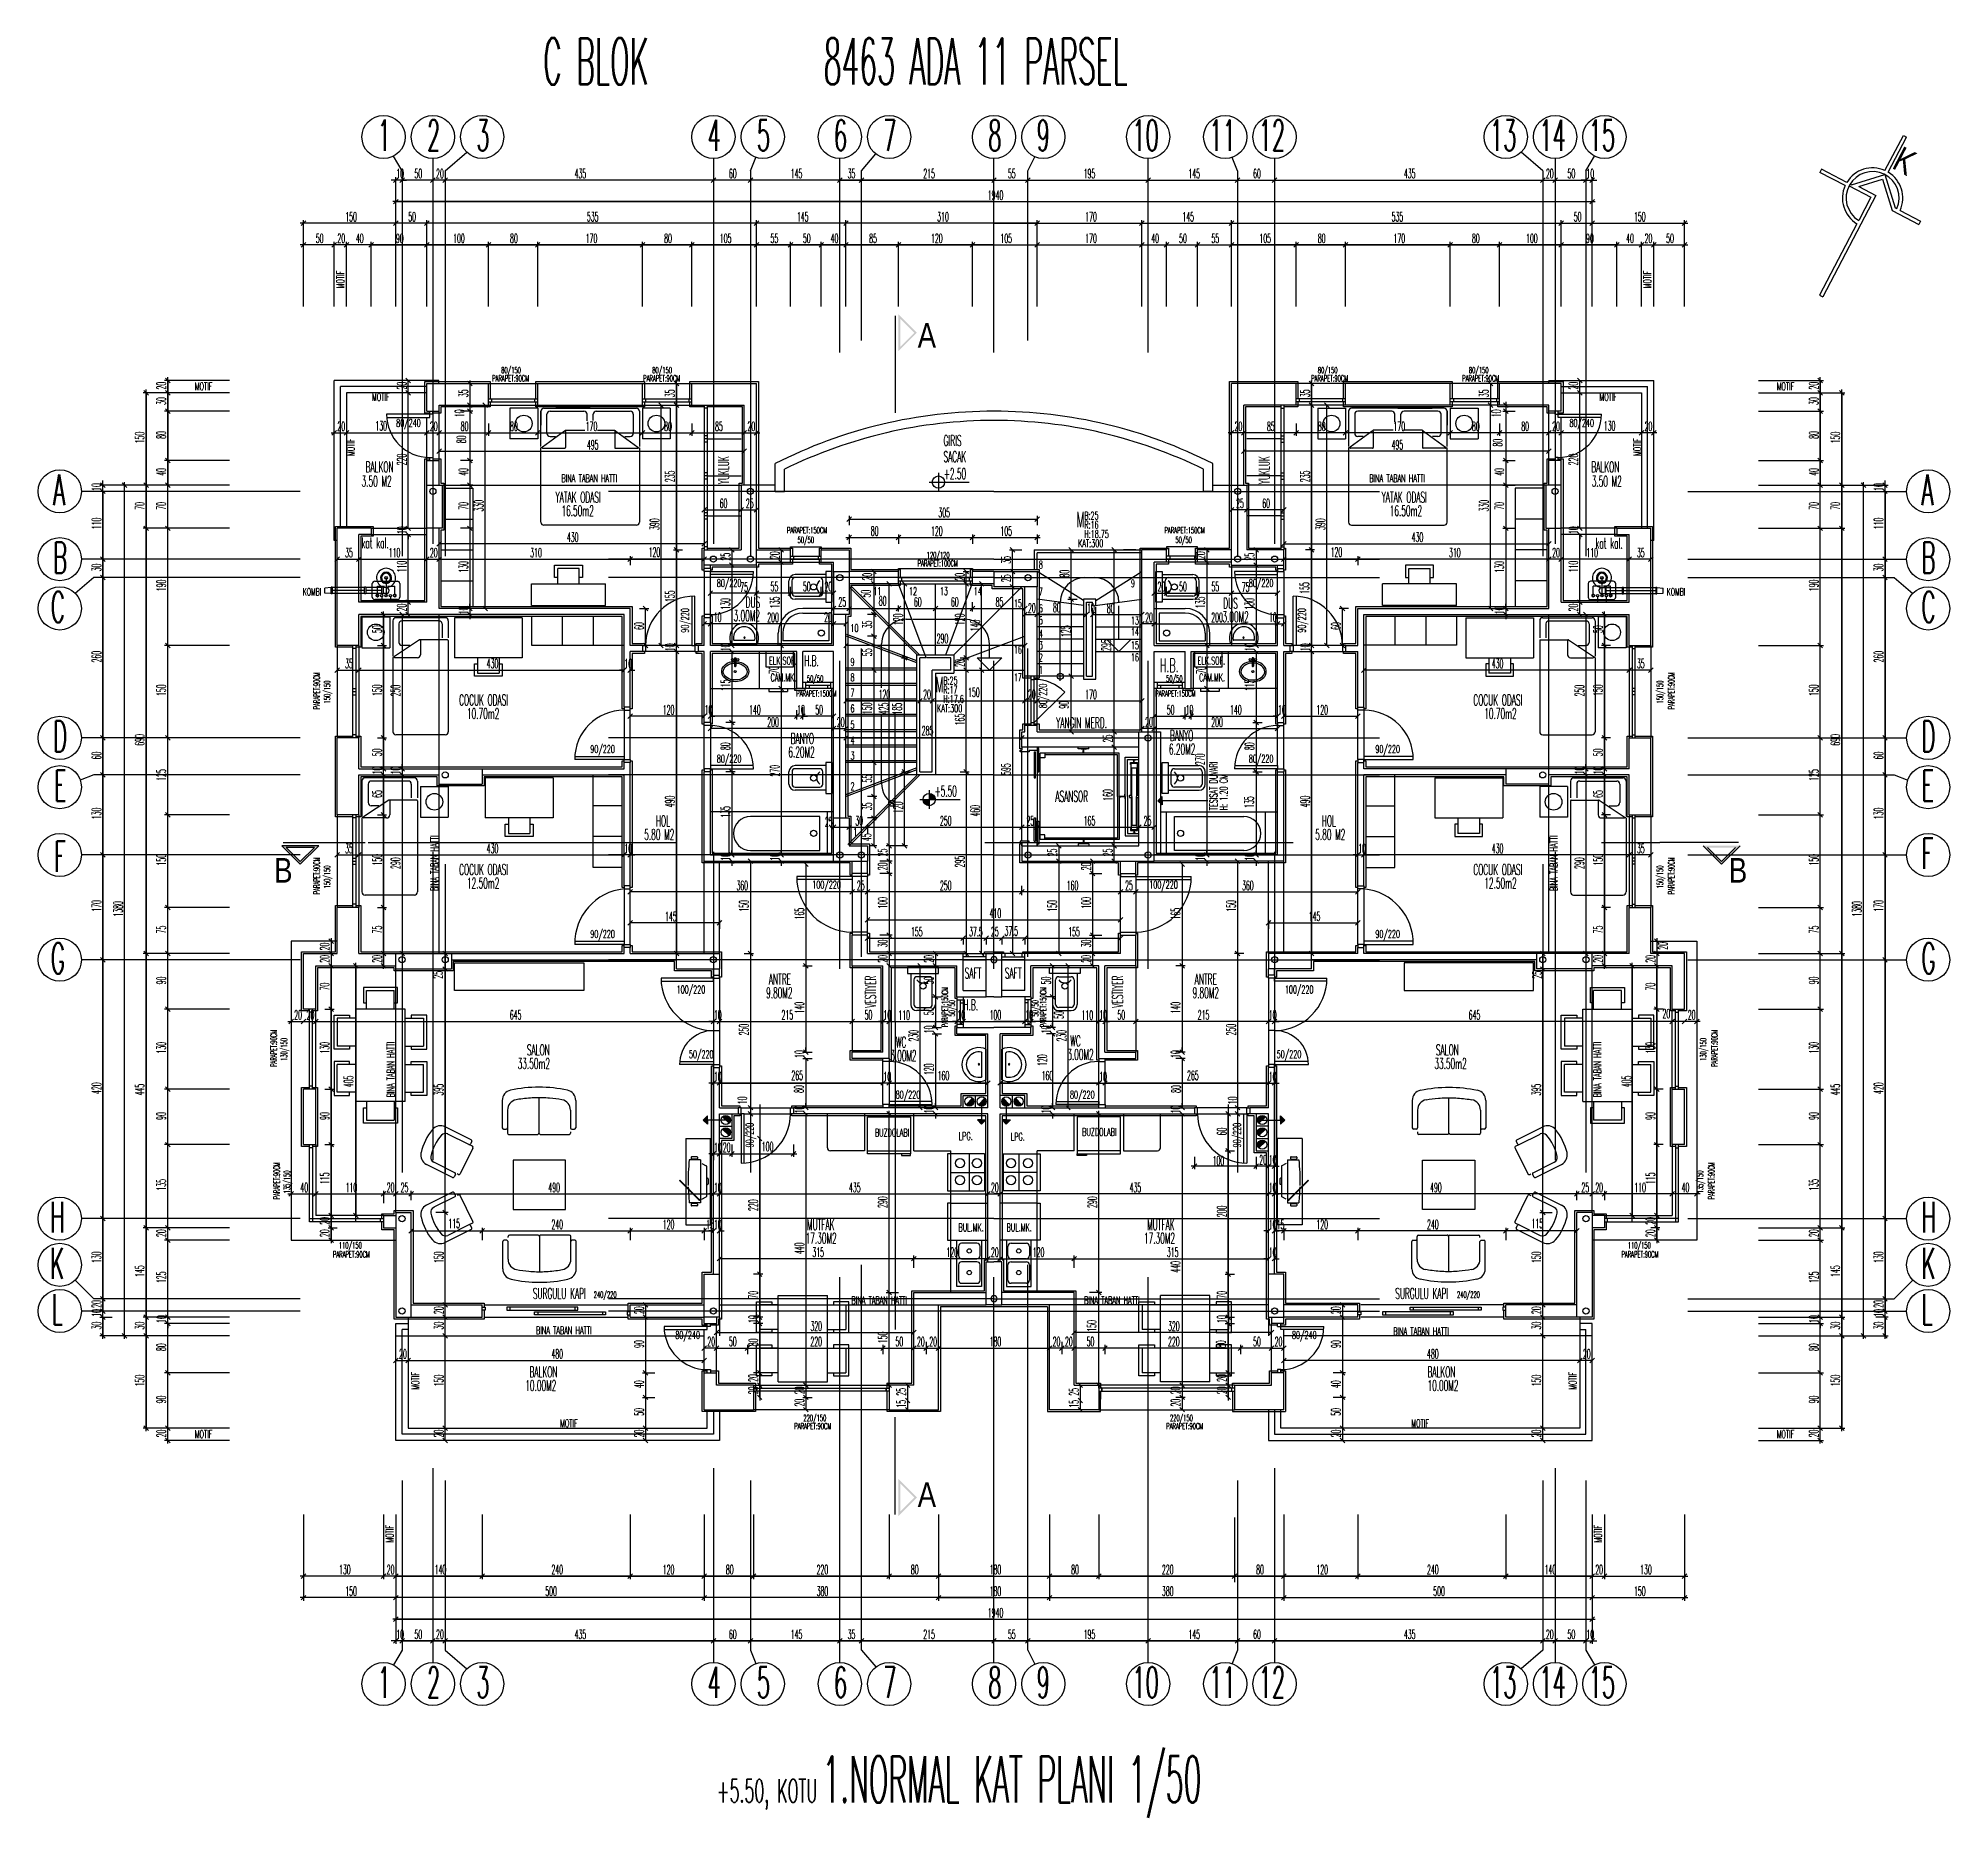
# Model space of a CAD drawing. Extents: x 78 to 306, y -397 to 18.
# Drawn here: x 273.008 to 273.628, y -396.89 to -396.313 of the extents above; entities that cross this region are included whole.
import ezdxf
from ezdxf.enums import TextEntityAlignment as Align

# ---------------------------------------------------------------- set-up
doc = ezdxf.new("R2010")
doc.units = 0
doc.header["$LTSCALE"] = 0.5
doc.header["$MEASUREMENT"] = 0
for name, pattern in [('DASHDOT2', [0.5, 0.25, -0.125, 0, -0.125]), ('DASHED', [0.75, 0.5, -0.25]), ('DOT2', [0.125, 0, -0.125])]:
    doc.linetypes.add(name, pattern=pattern)
doc.layers.get('0').update_dxf_attribs({"linetype": 'CONTINUOUS'})
for name, color, linetype in [('AKS', 5, 'DASHDOT2'), ('ASHADE', 7, 'CONTINUOUS'), ('DUVAR', 6, 'CONTINUOUS'), ('IZDUSUM', 2, 'DOT2'), ('KAPI', 1, 'CONTINUOUS'), ('KOLON', 4, 'CONTINUOUS'), ('MERDIVEN', 3, 'CONTINUOUS'), ('OLCU', 31, 'CONTINUOUS'), ('SIVA', 7, 'CONTINUOUS'), ('TARAMA', 8, 'CONTINUOUS'), ('TEFRIS', 11, 'CONTINUOUS')]:
    doc.layers.add(name, color=color, linetype=linetype)
doc.styles.add('ICMEKAN', font='romans.shx', dxfattribs={"width": 0.55, "height": 0.2})
doc.styles.add('MİMARİ YAZI', font='arial.ttf')
doc.styles.add('OLCU', font='romans.shx', dxfattribs={"width": 0.6, "height": 0.125})
doc.styles.add('OLCUIC', font='ROMANS.SHX', dxfattribs={"width": 0.4, "height": 0.15})

msp = doc.modelspace()

# ---------------------------------------------------------------- texts
at = {"layer": 'KAPI'}
for s, height, rotation, style, width, p in [('K', 0.0081, 332.47256, 'MİMARİ YAZI', 0.8, (273.60899, -396.35452)), ('MOTIF', 0.0025, 90, 'OLCU', 0.5, (273.10734, -396.39372)), ('MOTIF', 0.0025, 90, 'OLCU', 0.5, (273.53134, -396.39372)), ('MOTIF', 0.0025, 360, 'OLCU', 0.5, (273.11638, -396.43021)), ('MOTIF', 0.0025, 0, 'OLCU', 0.5, (273.51449, -396.43021)), ('80/240', 0.0025, 360, 'OLCU', 0.5, (273.12424, -396.4386)), ('80/240', 0.0025, 0, 'OLCU', 0.5, (273.50479, -396.4386)), ('MOTIF', 0.0025, 90, 'OLCU', 0.5, (273.11072, -396.44811)), ('MOTIF', 0.0025, 90, 'OLCU', 0.5, (273.52807, -396.44811)), ('BINA TABAN HATTI', 0.0025, 360, 'OLCU', 0.5, (273.17786, -396.45656)), ('BINA TABAN HATTI', 0.0025, 360, 'OLCU', 0.5, (273.43986, -396.45656)), ('B:25', 0.0025, 360, 'OLCU', 0.5, (273.34742, -396.46866)), ('R:16', 0.0025, 360, 'OLCU', 0.5, (273.34742, -396.47166)), ('KAT:300', 0.0025, 360, 'OLCU', 0.5, (273.3454, -396.47766)), ('H:18.75', 0.0025, 360, 'OLCU', 0.5, (273.34742, -396.47466)), ('8', 0.0025, 360, 'OLCU', 0.5, (273.33267, -396.48456)), ('80/220', 0.0025, 360, 'OLCU', 0.5, (273.22824, -396.4906)), ('9', 0.0025, 360, 'OLCU', 0.5, (273.36254, -396.49066)), ('80/220', 0.0025, 0, 'OLCU', 0.5, (273.40079, -396.4906)), ('11', 0.0025, 360, 'OLCU', 0.5, (273.27897, -396.4932)), ('12', 0.0025, 360, 'OLCU', 0.5, (273.29058, -396.4932)), ('13', 0.0025, 360, 'OLCU', 0.5, (273.30058, -396.4932)), ('14', 0.0025, 360, 'OLCU', 0.5, (273.31158, -396.4932)), ('15', 0.0025, 360, 'OLCU', 0.5, (273.32458, -396.4972)), ('7', 0.0025, 360, 'OLCU', 0.5, (273.33267, -396.49333)), ('90/220', 0.0025, 90, 'OLCU', 0.5, (273.21919, -396.50546)), ('5', 0.0025, 360, 'OLCU', 0.5, (273.33267, -396.50269)), ('6', 0.0025, 360, 'OLCU', 0.5, (273.33267, -396.49875)), ('13', 0.0025, 360, 'OLCU', 0.5, (273.36254, -396.50273)), ('90/220', 0.0025, 90, 'OLCU', 0.5, (273.41924, -396.50546)), ('10', 0.0025, 360, 'OLCU', 0.5, (273.27158, -396.5052)), ('4', 0.0025, 360, 'OLCU', 0.5, (273.33267, -396.50704)), ('3', 0.0025, 360, 'OLCU', 0.5, (273.33267, -396.51074)), ('14', 0.0025, 360, 'OLCU', 0.5, (273.36254, -396.50638)), ('15', 0.0025, 360, 'OLCU', 0.5, (273.36254, -396.51075)), ('9', 0.0025, 360, 'OLCU', 0.5, (273.27158, -396.5162)), ('16', 0.0025, 360, 'OLCU', 0.5, (273.32458, -396.5122)), ('2', 0.0025, 360, 'OLCU', 0.5, (273.33267, -396.51475)), ('16', 0.0025, 360, 'OLCU', 0.5, (273.36254, -396.5147)), ('8', 0.0025, 360, 'OLCU', 0.5, (273.27158, -396.5212)), ('B:25', 0.0025, 360, 'OLCU', 0.5, (273.30169, -396.52221)), ('17', 0.0025, 360, 'OLCU', 0.5, (273.32458, -396.5212)), ('1', 0.0025, 360, 'OLCU', 0.5, (273.33267, -396.51874)), ('7', 0.0025, 360, 'OLCU', 0.5, (273.27158, -396.5262)), ('R:17', 0.0025, 360, 'OLCU', 0.5, (273.30169, -396.52521)), ('H:17.6', 0.0025, 360, 'OLCU', 0.5, (273.30169, -396.52821)), ('80/220', 0.0025, 90, 'OLCU', 0.5, (273.33524, -396.52994)), ('6', 0.0025, 360, 'OLCU', 0.5, (273.27158, -396.53128)), ('KAT:300', 0.0025, 360, 'OLCU', 0.5, (273.29966, -396.53121)), ('5', 0.0025, 360, 'OLCU', 0.5, (273.27158, -396.53652)), ('4', 0.0025, 360, 'OLCU', 0.5, (273.27158, -396.5416)), ('90/220', 0.0025, 360, 'OLCU', 0.5, (273.18719, -396.54446)), ('80/220', 0.0025, 360, 'OLCU', 0.5, (273.22824, -396.5476)), ('3', 0.0025, 360, 'OLCU', 0.5, (273.27158, -396.54661)), ('80/220', 0.0025, 0, 'OLCU', 0.5, (273.40079, -396.5476)), ('90/220', 0.0025, 0, 'OLCU', 0.5, (273.44184, -396.54446)), ('TESISAT DUVARI', 0.0025, 90, 'OLCU', 0.5, (273.39059, -396.56307)), ('2', 0.0025, 360, 'OLCU', 0.5, (273.27158, -396.55653)), ('H: 1.20 CM', 0.0025, 90, 'OLCU', 0.5, (273.39386, -396.56307)), ('1', 0.0025, 360, 'OLCU', 0.5, (273.27251, -396.57136)), ('BINA TABAN HATTI', 0.0025, 90, 'OLCU', 0.5, (273.13791, -396.58927)), ('BINA TABAN HATTI', 0.0025, 90, 'OLCU', 0.5, (273.50088, -396.58927)), ('100/220', 0.0025, 360, 'OLCU', 0.5, (273.25919, -396.58846)), ('100/220', 0.0025, 0, 'OLCU', 0.5, (273.36847, -396.58846)), ('90/220', 0.0025, 360, 'OLCU', 0.5, (273.18719, -396.60446)), ('90/220', 0.0025, 0, 'OLCU', 0.5, (273.44184, -396.60446)), ('100/220', 0.0025, 360, 'OLCU', 0.5, (273.21519, -396.62246)), ('100/220', 0.0025, 0, 'OLCU', 0.5, (273.41247, -396.62246)), ('BINA TABAN HATTI', 0.0025, 90, 'OLCU', 0.5, (273.12367, -396.65622)), ('50/220', 0.0025, 360, 'OLCU', 0.5, (273.21919, -396.64346)), ('50/220', 0.0025, 0, 'OLCU', 0.5, (273.40984, -396.64346)), ('BINA TABAN HATTI', 0.0025, 90, 'OLCU', 0.5, (273.51512, -396.65622)), ('80/220', 0.0025, 360, 'OLCU', 0.5, (273.28624, -396.6566)), ('80/220', 0.0025, 0, 'OLCU', 0.5, (273.34279, -396.6566)), ('90/220', 0.0025, 90, 'OLCU', 0.5, (273.24019, -396.67246)), ('90/220', 0.0025, 90, 'OLCU', 0.5, (273.39824, -396.67246)), ('BINA TABAN HATTI', 0.0025, 360, 'OLCU', 0.5, (273.2719, -396.72336)), ('BINA TABAN HATTI', 0.0025, 0, 'OLCU', 0.5, (273.34736, -396.72336)), ('BINA TABAN HATTI', 0.0025, 360, 'OLCU', 0.5, (273.16958, -396.73311)), ('80/240', 0.0025, 0, 'OLCU', 0.5, (273.21479, -396.7346)), ('80/240', 0.0025, 0, 'OLCU', 0.5, (273.41479, -396.7346)), ('BINA TABAN HATTI', 0.0025, 360, 'OLCU', 0.5, (273.44763, -396.73338)), ('MOTIF', 0.0025, 90, 'OLCU', 0.5, (273.13172, -396.75111)), ('MOTIF', 0.0025, 90, 'OLCU', 0.5, (273.50707, -396.75111)), ('MOTIF', 0.0025, 360, 'OLCU', 0.5, (273.17738, -396.76321)), ('MOTIF', 0.0025, 0, 'OLCU', 0.5, (273.45349, -396.76321)), ('MOTIF', 0.0025, 90, 'OLCU', 0.5, (273.12334, -396.80072)), ('MOTIF', 0.0025, 90, 'OLCU', 0.5, (273.51534, -396.80072))]:
    msp.add_text(s, height=height, rotation=rotation, dxfattribs=dict(at, style=style, width=width)).set_placement(p)
for s, height, style, width, p in [('A', 0.008, 'MİMARİ YAZI', 0.8, (273.29339, -396.41297)), ('MOTIF', 0.0025, 'OLCU', 0.5, (273.05889, -396.42676)), ('MOTIF', 0.0025, 'OLCU', 0.5, (273.57199, -396.42676)), ('GIRIS', 0.0035, 'OLCU', 0.5, (273.30177, -396.44482)), ('SACAK', 0.0035, 'OLCU', 0.5, (273.30177, -396.45004)), ('+2.50', 0.0035, 'OLCU', 0.5, (273.3019, -396.45559)), ('B', 0.008, 'MİMARİ YAZI', 0.8, (273.08466, -396.58653)), ('B', 0.008, 'MİMARİ YAZI', 0.8, (273.55649, -396.58653)), ('MOTIF', 0.0025, 'OLCU', 0.5, (273.05889, -396.76676)), ('MOTIF', 0.0025, 'OLCU', 0.5, (273.57199, -396.76676)), ('A', 0.008, 'MİMARİ YAZI', 0.8, (273.29339, -396.78915))]:
    msp.add_text(s, height=height, dxfattribs=dict(at, style=style, width=width)).set_placement(p)
at = {"layer": 'KAPI', "linetype": 'Continuous', "style": 'ICMEKAN', "width": 0.5}
for s, p in [('80/150', (273.15831, -396.42125)), ('80/150', (273.20731, -396.42125)), ('80/150', (273.42317, -396.42125)), ('80/150', (273.47217, -396.42125)), ('PARAPET:90CM', (273.15537, -396.4239)), ('PARAPET:90CM', (273.20437, -396.4239)), ('PARAPET:90CM', (273.42101, -396.4239)), ('PARAPET:90CM', (273.47001, -396.4239)), ('PARAPET:150CM', (273.25099, -396.47318)), ('PARAPET:150CM', (273.37344, -396.47318)), ('50/50', (273.25445, -396.47632)), ('50/50', (273.37698, -396.47632)), ('PARAPET:100CM', (273.29337, -396.4839)), ('120/120', (273.29631, -396.48125)), ('50/50', (273.25745, -396.52132)), ('50/50', (273.37398, -396.52132)), ('PARAPET:150CM', (273.25399, -396.52618)), ('PARAPET:150CM', (273.37044, -396.52618)), ('PARAPET:90CM', (273.10372, -396.70817)), ('110/150', (273.10566, -396.70525)), ('PARAPET:90CM', (273.52166, -396.70817)), ('110/150', (273.52373, -396.70525)), ('240/220', (273.18831, -396.72125)), ('240/220', (273.46831, -396.72125)), ('PARAPET:90CM', (273.25337, -396.7639)), ('220/150', (273.25631, -396.76125)), ('PARAPET:90CM', (273.37401, -396.7639)), ('220/150', (273.37522, -396.76125))]:
    msp.add_text(s, height=0.002, dxfattribs=at).set_placement(p)
for s, p in [('PARAPET:90CM', (273.09948, -396.53033)), ('PARAPET:90CM', (273.53881, -396.53033)), ('150/150', (273.10284, -396.52839)), ('150/150', (273.53516, -396.52839)), ('PARAPET:90CM', (273.09948, -396.59033)), ('150/150', (273.10284, -396.58839)), ('150/150', (273.53516, -396.58839)), ('PARAPET:90CM', (273.53881, -396.59033)), ('PARAPET:150CM', (273.30319, -396.63346)), ('50/50', (273.30548, -396.63)), ('50/50', (273.33252, -396.63)), ('PARAPET:150CM', (273.3351, -396.63346)), ('PARAPET:90CM', (273.08548, -396.64633)), ('130/150', (273.08884, -396.64439)), ('130/150', (273.54916, -396.64439)), ('PARAPET:90CM', (273.55281, -396.64633)), ('PARAPET:90CM', (273.08648, -396.68933)), ('135/150', (273.08984, -396.68739)), ('135/150', (273.54816, -396.68739)), ('PARAPET:90CM', (273.55181, -396.68933))]:
    msp.add_text(s, height=0.002, rotation=90, dxfattribs=at).set_placement(p)
at = {"layer": 'KOLON', "style": 'OLCU'}
for s, height, width, p in [('C BLOK', 0.015, 0.45, (273.17191, -396.32752)), ('8463 ADA 11 PARSEL', 0.015, 0.45, (273.26291, -396.32752)), ('1', 0.01, 0.5, (273.11825, -396.34904)), ('2', 0.01, 0.5, (273.13425, -396.34904)), ('3', 0.01, 0.5, (273.15025, -396.34904)), ('4', 0.01, 0.5, (273.22525, -396.34904)), ('5', 0.01, 0.5, (273.24125, -396.34904)), ('6', 0.01, 0.5, (273.26625, -396.34904)), ('7', 0.01, 0.5, (273.28225, -396.34904)), ('8', 0.01, 0.5, (273.31625, -396.34904)), ('9', 0.01, 0.5, (273.33199, -396.34904)), ('10', 0.01, 0.5, (273.36299, -396.34904)), ('11', 0.01, 0.5, (273.38799, -396.34904)), ('12', 0.01, 0.5, (273.40399, -396.34904)), ('13', 0.01, 0.5, (273.47899, -396.34904)), ('14', 0.01, 0.5, (273.49499, -396.34904)), ('15', 0.01, 0.5, (273.51099, -396.34904)), ('A', 0.01, 0.5, (273.01299, -396.46408)), ('A', 0.01, 0.5, (273.61901, -396.46408)), ('B', 0.01, 0.5, (273.01304, -396.48608)), ('B', 0.01, 0.5, (273.61901, -396.48608)), ('C', 0.01, 0.5, (273.01228, -396.50208)), ('C', 0.01, 0.5, (273.61901, -396.50208)), ('D', 0.01, 0.5, (273.01304, -396.54408)), ('D', 0.01, 0.5, (273.61901, -396.54408)), ('E', 0.01, 0.5, (273.01328, -396.56008)), ('E', 0.01, 0.5, (273.61901, -396.56008)), ('F', 0.01, 0.5, (273.01328, -396.58308)), ('F', 0.01, 0.5, (273.61901, -396.58208)), ('G', 0.01, 0.5, (273.01228, -396.61608)), ('G', 0.01, 0.5, (273.61901, -396.61608)), ('H', 0.01, 0.5, (273.01204, -396.70008)), ('H', 0.01, 0.5, (273.61901, -396.70008)), ('K', 0.01, 0.5, (273.01204, -396.71508)), ('K', 0.01, 0.5, (273.61901, -396.71508)), ('L', 0.01, 0.5, (273.01252, -396.73008)), ('L', 0.01, 0.5, (273.61901, -396.73008)), ('1', 0.01, 0.5, (273.11825, -396.85104)), ('2', 0.01, 0.5, (273.13425, -396.85104)), ('3', 0.01, 0.5, (273.15025, -396.85104)), ('4', 0.01, 0.5, (273.22525, -396.85104)), ('5', 0.01, 0.5, (273.24125, -396.85104)), ('6', 0.01, 0.5, (273.26625, -396.85104)), ('7', 0.01, 0.5, (273.28225, -396.85104)), ('8', 0.01, 0.5, (273.31625, -396.85104)), ('9', 0.01, 0.5, (273.33199, -396.85104)), ('10', 0.01, 0.5, (273.36299, -396.85104)), ('11', 0.01, 0.5, (273.38799, -396.85104)), ('12', 0.01, 0.5, (273.40399, -396.85104)), ('13', 0.01, 0.5, (273.47899, -396.85104)), ('14', 0.01, 0.5, (273.49499, -396.85104)), ('15', 0.01, 0.5, (273.51099, -396.85104)), (' 1.NORMAL KAT PLANI 1/50 ', 0.015, 0.45, (273.25784, -396.88499))]:
    msp.add_text(s, height=height, dxfattribs=dict(at, width=width)).set_placement(p)
at = {"layer": 'MERDIVEN', "linetype": 'ByBlock', "style": 'OLCU', "width": 0.5}
for s, height, p in [('BALKON', 0.0035, (273.11432, -396.45339)), ('BALKON', 0.0035, (273.51188, -396.45339)), ('3.50 M2', 0.0035, (273.11301, -396.45804)), ('3.50 M2', 0.0035, (273.51202, -396.45804)), ('YATAK ODASI', 0.0035, (273.17593, -396.46321)), ('16.50m2', 0.0035, (273.17786, -396.46761)), ('YATAK ODASI', 0.0035, (273.44386, -396.46321)), ('16.50m2', 0.0035, (273.44651, -396.46761)), ('kat kal.', 0.0035, (273.11298, -396.47802)), ('kat kal.', 0.0035, (273.51321, -396.47812)), ('DUS', 0.0035, (273.23758, -396.49727)), ('DUS', 0.0035, (273.3925, -396.49762)), ('3.00M2 ', 0.0035, (273.23369, -396.50167)), ('3.00M2 ', 0.0035, (273.39223, -396.50202)), ('H.B.', 0.0035, (273.25659, -396.51628)), ('H.B.', 0.0045, (273.37195, -396.51828)), ('COCUK ODASI', 0.0035, (273.14467, -396.52903)), ('COCUK ODASI', 0.0035, (273.47362, -396.52903)), ('10.70m2', 0.0035, (273.14721, -396.53343)), ('YANGIN MERD.', 0.0035, (273.33829, -396.53641)), ('10.70m2', 0.0035, (273.47717, -396.53343)), ('BANYO', 0.0035, (273.2522, -396.54153)), ('BANYO', 0.0035, (273.37522, -396.54056)), ('6.20M2', 0.0035, (273.25145, -396.54593)), ('6.20M2', 0.0035, (273.37489, -396.54496)), ('ASANSOR', 0.0035, (273.33806, -396.56028)), ('5.80 M2', 0.0035, (273.2047, -396.57268)), ('HOL', 0.0035, (273.20849, -396.56828)), ('5.80 M2', 0.0035, (273.42234, -396.57268)), ('HOL', 0.0035, (273.42447, -396.56828)), ('COCUK ODASI', 0.0035, (273.14467, -396.58403)), ('COCUK ODASI', 0.0035, (273.47362, -396.58403)), ('12.50m2', 0.0035, (273.14721, -396.58843)), ('12.50m2', 0.0035, (273.47717, -396.58843)), ('ANTRE', 0.0035, (273.24513, -396.61963)), ('SAFT', 0.0035, (273.30865, -396.61764)), ('SAFT', 0.0035, (273.32169, -396.61764)), ('ANTRE', 0.0035, (273.38324, -396.61963)), ('9.80M2', 0.0035, (273.24424, -396.62403)), ('H.B.', 0.0035, (273.30825, -396.62796)), ('9.80M2', 0.0035, (273.38255, -396.62403)), ('WC', 0.0035, (273.28634, -396.64004)), ('WC', 0.0035, (273.34291, -396.63965)), ('33.50m2', 0.0035, (273.16364, -396.64697)), ('SALON', 0.0035, (273.16664, -396.64257)), ('3.00M2', 0.0035, (273.28448, -396.64444)), ('3.00M2', 0.0035, (273.34193, -396.64405)), ('33.50m2', 0.0035, (273.46098, -396.64697)), ('SALON', 0.0035, (273.46148, -396.64257)), ('17.30M2', 0.0035, (273.25706, -396.70368)), ('MUTFAK', 0.0035, (273.25749, -396.69928)), ('17.30M2', 0.0035, (273.36681, -396.70368)), ('MUTFAK', 0.0035, (273.3678, -396.69928)), ('SURGULU KAPI', 0.0035, (273.16858, -396.7216)), ('SURGULU KAPI', 0.0035, (273.44829, -396.7216)), ('BALKON', 0.0035, (273.16748, -396.74706)), ('BALKON', 0.0035, (273.45872, -396.74706)), ('10.00M2', 0.0035, (273.16612, -396.75146)), ('10.00M2', 0.0035, (273.45875, -396.75146)), ('+5.50, KOTU', 0.0075, (273.22821, -396.885))]:
    msp.add_text(s, height=height, dxfattribs=at).set_placement(p)
for s, p in [('YUKLUK', (273.23216, -396.45724)), ('YUKLUK', (273.40751, -396.45724)), ('VESTIYER', (273.27982, -396.62715)), ('VESTIYER', (273.35997, -396.62715))]:
    msp.add_text(s, height=0.0035, rotation=90, dxfattribs=at).set_placement(p)
at = {"layer": 'MERDIVEN', "style": 'OLCU', "width": 0.5}
for s, height, p in [('M', 0.005, (273.34492, -396.47118)), ('M', 0.005, (273.29919, -396.52473)), ('+5.50', 0.0035, (273.2989, -396.55859))]:
    msp.add_text(s, height=height, dxfattribs=at).set_placement(p)
at = {"layer": 'OLCU', "style": 'OLCUIC', "width": 0.4}
for s, p in [('10', (273.12429, -396.35796)), ('50', (273.13017, -396.35796)), ('20', (273.13717, -396.35796)), ('435', (273.1821, -396.35796)), ('60', (273.23217, -396.35796)), ('145', (273.25222, -396.35796)), ('35', (273.27067, -396.35796)), ('215', (273.29522, -396.35796)), ('55', (273.32267, -396.35796)), ('195', (273.34722, -396.35796)), ('145', (273.38122, -396.35796)), ('60', (273.40217, -396.35796)), ('435', (273.4511, -396.35796)), ('20', (273.49717, -396.35796)), ('50', (273.50417, -396.35796)), ('10', (273.51029, -396.35796)), ('1940', (273.31614, -396.36496)), ('150', (273.10772, -396.37196)), ('50', (273.12817, -396.37196)), ('535', (273.1861, -396.37196)), ('145', (273.25422, -396.37196)), ('310', (273.29972, -396.37196)), ('170', (273.34772, -396.37196)), ('145', (273.37922, -396.37196)), ('535', (273.4471, -396.37196)), ('50', (273.50617, -396.37196)), ('150', (273.52572, -396.37196)), ('50', (273.09817, -396.37896)), ('20', (273.10517, -396.37896)), ('40', (273.11117, -396.37896)), ('90', (273.12417, -396.37896)), ('100', (273.14272, -396.37896)), ('80', (273.16117, -396.37896)), ('170', (273.18572, -396.37896)), ('80', (273.21117, -396.37896)), ('105', (273.22922, -396.37896)), ('55', (273.24567, -396.37896)), ('50', (273.25617, -396.37896)), ('40', (273.26517, -396.37896)), ('85', (273.27767, -396.37896)), ('120', (273.29772, -396.37896)), ('105', (273.32022, -396.37896)), ('170', (273.34772, -396.37896)), ('40', (273.36917, -396.37896)), ('50', (273.37817, -396.37896)), ('55', (273.38867, -396.37896)), ('105', (273.40422, -396.37896)), ('80', (273.42317, -396.37896)), ('170', (273.44772, -396.37896)), ('80', (273.47317, -396.37896)), ('100', (273.49072, -396.37896)), ('90', (273.51017, -396.37896)), ('40', (273.52317, -396.37896)), ('20', (273.52917, -396.37896)), ('50', (273.53617, -396.37896)), ('20', (273.10517, -396.43996)), ('130', (273.1175, -396.4398)), ('20', (273.13517, -396.43996)), ('80', (273.14517, -396.43996)), ('80', (273.16117, -396.43996)), ('170', (273.18572, -396.43996)), ('80', (273.21117, -396.43996)), ('85', (273.22767, -396.43996)), ('20', (273.23817, -396.43996)), ('20', (273.39617, -396.43996)), ('85', (273.40667, -396.43996)), ('80', (273.42317, -396.43996)), ('170', (273.44772, -396.43996)), ('80', (273.47317, -396.43996)), ('80', (273.48917, -396.43996)), ('20', (273.49917, -396.43996)), ('130', (273.51593, -396.4398)), ('20', (273.52917, -396.43996)), ('495', (273.1861, -396.44596)), ('495', (273.4471, -396.44596)), ('60', (273.22917, -396.46496)), ('25', (273.23767, -396.46496)), ('305', (273.3001, -396.46796)), ('25', (273.39667, -396.46496)), ('60', (273.40517, -396.46496)), ('80', (273.27817, -396.47396)), ('120', (273.29772, -396.47396)), ('105', (273.32022, -396.47396)), ('430', (273.1796, -396.47596)), ('430', (273.4536, -396.47596)), ('35', (273.10767, -396.48096)), ('110', (273.12183, -396.48096)), ('20', (273.13517, -396.48096)), ('310', (273.16772, -396.48096)), ('120', (273.20612, -396.48076)), ('120', (273.42731, -396.48076)), ('310', (273.46572, -396.48096)), ('20', (273.49917, -396.48096)), ('110', (273.51028, -396.48097)), ('35', (273.52667, -396.48096)), ('75', (273.23586, -396.49214)), ('55', (273.24567, -396.49196)), ('50', (273.25617, -396.49196)), ('20', (273.26317, -396.49196)), ('20', (273.37117, -396.49196)), ('50', (273.37817, -396.49196)), ('55', (273.38867, -396.49196)), ('75', (273.39849, -396.49214)), ('25', (273.26767, -396.49696)), ('80', (273.28075, -396.4966)), ('60', (273.29217, -396.49696)), ('60', (273.30417, -396.49696)), ('85', (273.31867, -396.49696)), ('20', (273.32917, -396.49896)), ('80', (273.33725, -396.49876)), ('10', (273.34829, -396.49896)), ('80', (273.35473, -396.49905)), ('10', (273.22724, -396.50193)), ('200', (273.2446, -396.50196)), ('20', (273.26304, -396.50192)), ('20', (273.36717, -396.50196)), ('200', (273.3886, -396.50196)), ('10', (273.40733, -396.50193)), ('290', (273.29954, -396.50881)), ('35', (273.10767, -396.51696)), ('430', (273.1536, -396.51696)), ('10', (273.19829, -396.51696)), ('430', (273.4796, -396.51696)), ('35', (273.52667, -396.51696)), ('120', (273.28072, -396.52696)), ('20', (273.29517, -396.52696)), ('150', (273.30975, -396.52627)), ('20', (273.32917, -396.52696)), ('170', (273.34772, -396.52696)), ('120', (273.21072, -396.53196)), ('10', (273.22429, -396.53196)), ('140', (273.23872, -396.53196)), ('200', (273.2446, -396.53596)), ('10', (273.25429, -396.53196)), ('50', (273.26017, -396.53196)), ('20', (273.26717, -396.53596)), ('20', (273.36717, -396.53596)), ('50', (273.37417, -396.53196)), ('10', (273.38029, -396.53196)), ('200', (273.3886, -396.53596)), ('140', (273.39472, -396.53196)), ('10', (273.41029, -396.53196)), ('120', (273.42272, -396.53196)), ('285', (273.29471, -396.53871)), ('25', (273.26332, -396.5683)), ('30', (273.27317, -396.56796)), ('250', (273.3006, -396.56796)), ('25', (273.32867, -396.56796)), ('165', (273.34722, -396.56796)), ('25', (273.36667, -396.56796)), ('35', (273.10767, -396.57696)), ('430', (273.1536, -396.57696)), ('10', (273.19829, -396.57696)), ('10', (273.43629, -396.57696)), ('430', (273.4796, -396.57696)), ('35', (273.52667, -396.57696)), ('360', (273.2346, -396.58896)), ('25', (273.27367, -396.58896)), ('250', (273.3006, -396.58896)), ('160', (273.34172, -396.58896)), ('25', (273.36067, -396.58896)), ('360', (273.3986, -396.58896)), ('410', (273.31672, -396.59796)), ('145', (273.21144, -396.59903)), ('155', (273.29122, -396.60396)), ('37.5', (273.31007, -396.60396)), ('25', (273.31717, -396.60396)), ('37.5', (273.32155, -396.60375)), ('155', (273.34222, -396.60396)), ('145', (273.42022, -396.59896)), ('20', (273.09117, -396.63096)), ('20', (273.09517, -396.63096)), ('645', (273.1611, -396.63096)), ('10', (273.22729, -396.63096)), ('215', (273.24922, -396.63096)), ('50', (273.27617, -396.63096)), ('10', (273.28229, -396.63096)), ('110', (273.28713, -396.63105)), ('10', (273.30629, -396.63096)), ('100', (273.31672, -396.63096)), ('10', (273.32829, -396.63096)), ('110', (273.34653, -396.63105)), ('10', (273.35229, -396.63096)), ('50', (273.35817, -396.63096)), ('215', (273.38422, -396.63096)), ('10', (273.40729, -396.63096)), ('645', (273.4721, -396.63096)), ('20', (273.53495, -396.63056)), ('20', (273.54317, -396.63096)), ('10', (273.22729, -396.65096)), ('265', (273.25243, -396.65058)), ('10', (273.28229, -396.65096)), ('160', (273.29986, -396.65067)), ('160', (273.33357, -396.65067)), ('10', (273.35229, -396.65096)), ('265', (273.38077, -396.65058)), ('10', (273.40729, -396.65096)), ('10', (273.22729, -396.67396)), ('20', (273.23017, -396.67396)), ('100', (273.24284, -396.67367)), ('100', (273.38903, -396.67828)), ('20', (273.40417, -396.67796)), ('10', (273.40729, -396.67796)), ('40', (273.09317, -396.68696)), ('110', (273.10783, -396.68696)), ('20', (273.12117, -396.68696)), ('25', (273.12567, -396.68696)), ('490', (273.1736, -396.68696)), ('10', (273.22729, -396.68696)), ('435', (273.2711, -396.68696)), ('20', (273.31717, -396.68696)), ('435', (273.3621, -396.68696)), ('10', (273.40729, -396.68696)), ('490', (273.4596, -396.68696)), ('25', (273.50867, -396.68696)), ('20', (273.51317, -396.68696)), ('110', (273.52583, -396.68696)), ('40', (273.54117, -396.68696)), ('115', (273.14117, -396.69863)), ('240', (273.1746, -396.69896)), ('120', (273.21072, -396.69896)), ('15', (273.22479, -396.69896)), ('10', (273.22729, -396.69896)), ('10', (273.40729, -396.69896)), ('15', (273.40979, -396.69896)), ('120', (273.42272, -396.69896)), ('240', (273.4586, -396.69896)), ('115', (273.49249, -396.69863)), ('315', (273.25922, -396.70796)), ('120', (273.30272, -396.70796)), ('20', (273.31717, -396.70796)), ('120', (273.33072, -396.70796)), ('315', (273.37422, -396.70796)), ('10', (273.40729, -396.70796)), ('320', (273.2586, -396.73196)), ('320', (273.3746, -396.73196)), ('20', (273.12517, -396.74096)), ('480', (273.1746, -396.74096)), ('20', (273.22517, -396.73696)), ('50', (273.23217, -396.73696)), ('220', (273.2586, -396.73696)), ('50', (273.28617, -396.73696)), ('20', (273.29317, -396.73696)), ('20', (273.29717, -396.73696)), ('180', (273.31672, -396.73696)), ('20', (273.33717, -396.73696)), ('20', (273.34117, -396.73696)), ('50', (273.34817, -396.73696)), ('220', (273.3746, -396.73696)), ('50', (273.40217, -396.73696)), ('20', (273.40917, -396.73696)), ('480', (273.4586, -396.74096)), ('20', (273.50917, -396.74096)), ('130', (273.10572, -396.81096)), ('20', (273.12117, -396.81096)), ('140', (273.13672, -396.81096)), ('240', (273.1746, -396.81096)), ('120', (273.21072, -396.81096)), ('80', (273.23117, -396.81096)), ('220', (273.2606, -396.81096)), ('80', (273.29117, -396.81096)), ('180', (273.31672, -396.81096)), ('80', (273.34317, -396.81096)), ('220', (273.3726, -396.81096)), ('80', (273.40317, -396.81096)), ('120', (273.42272, -396.81096)), ('240', (273.4586, -396.81096)), ('140', (273.49672, -396.81096)), ('20', (273.51317, -396.81096)), ('130', (273.52772, -396.81096)), ('150', (273.10772, -396.81796)), ('500', (273.1726, -396.81796)), ('380', (273.2606, -396.81796)), ('180', (273.31672, -396.81796)), ('380', (273.3726, -396.81796)), ('500', (273.4606, -396.81796)), ('150', (273.52572, -396.81796)), ('1940', (273.31614, -396.82496)), ('10', (273.12429, -396.83196)), ('50', (273.13017, -396.83196)), ('20', (273.13717, -396.83196)), ('435', (273.1821, -396.83196)), ('60', (273.23217, -396.83196)), ('145', (273.25222, -396.83196)), ('35', (273.27067, -396.83196)), ('215', (273.29522, -396.83196)), ('55', (273.32267, -396.83196)), ('195', (273.34722, -396.83196)), ('145', (273.38122, -396.83196)), ('60', (273.40217, -396.83196)), ('435', (273.4511, -396.83196)), ('20', (273.49717, -396.83196)), ('50', (273.50417, -396.83196)), ('10', (273.51029, -396.83196))]:
    msp.add_text(s, height=0.003, dxfattribs=at).set_placement(p)
for s, p in [('20', (273.04954, -396.42653)), ('20', (273.12754, -396.42653)), ('35', (273.14754, -396.42903)), ('35', (273.21454, -396.42903)), ('35', (273.42054, -396.42903)), ('35', (273.47854, -396.42903)), ('20', (273.50754, -396.42653)), ('20', (273.58554, -396.42653)), ('30', (273.04954, -396.43153)), ('10', (273.1463, -396.43549)), ('10', (273.48254, -396.43549)), ('30', (273.58554, -396.43153)), ('150', (273.04254, -396.44399)), ('80', (273.04954, -396.44253)), ('80', (273.14687, -396.44395)), ('80', (273.48301, -396.44503)), ('80', (273.58554, -396.44253)), ('150', (273.59254, -396.44399)), ('40', (273.04954, -396.45453)), ('220', (273.12754, -396.4511)), ('40', (273.14754, -396.45453)), ('40', (273.48354, -396.45453)), ('220', (273.50754, -396.4511)), ('40', (273.58554, -396.45453)), ('10', (273.02854, -396.45942)), ('235', (273.21454, -396.4566)), ('235', (273.42054, -396.4566)), ('10', (273.60654, -396.45942)), ('70', (273.04254, -396.46553)), ('70', (273.04954, -396.46553)), ('70', (273.14754, -396.46553)), ('330', (273.15254, -396.4661)), ('330', (273.47854, -396.4661)), ('70', (273.48354, -396.46553)), ('70', (273.58554, -396.46553)), ('70', (273.59254, -396.46553)), ('110', (273.02854, -396.47187)), ('390', (273.20954, -396.4721)), ('390', (273.42554, -396.4721)), ('110', (273.60654, -396.47187)), ('10', (273.12754, -396.47342)), ('10', (273.50754, -396.47342)), ('30', (273.02854, -396.48553)), ('110', (273.12754, -396.48587)), ('130', (273.14754, -396.48599)), ('25', (273.23254, -396.48203)), ('20', (273.24854, -396.48153)), ('35', (273.32354, -396.48303)), ('20', (273.38654, -396.48153)), ('25', (273.40254, -396.48203)), ('130', (273.48354, -396.48599)), ('110', (273.50754, -396.48587)), ('30', (273.60654, -396.48553)), ('190', (273.04954, -396.49199)), ('20', (273.27854, -396.48853)), ('20', (273.30854, -396.48853)), ('25', (273.32354, -396.48903)), ('80', (273.34254, -396.48753)), ('155', (273.42032, -396.49282)), ('190', (273.58554, -396.49199)), ('155', (273.21454, -396.49549)), ('130', (273.23254, -396.49799)), ('135', (273.24854, -396.49749)), ('50', (273.27807, -396.49402)), ('135', (273.38654, -396.49749)), ('130', (273.40254, -396.49799)), ('20', (273.12754, -396.49853)), ('10', (273.14754, -396.49942)), ('35', (273.27854, -396.50403)), ('120', (273.28854, -396.50299)), ('120', (273.30854, -396.50299)), ('140', (273.31354, -396.50499)), ('10', (273.48354, -396.49942)), ('20', (273.50754, -396.49853)), ('50', (273.11954, -396.50553)), ('60', (273.20454, -396.50453)), ('125', (273.34291, -396.50683)), ('295', (273.35603, -396.51135)), ('60', (273.43054, -396.50453)), ('50', (273.51554, -396.50553)), ('260', (273.02854, -396.5151)), ('10', (273.21454, -396.51142)), ('10', (273.23254, -396.51142)), ('55', (273.27854, -396.51303)), ('20', (273.30854, -396.51653)), ('10', (273.40254, -396.51142)), ('10', (273.42054, -396.51142)), ('260', (273.60654, -396.5151)), ('70', (273.24822, -396.51882)), ('70', (273.38687, -396.51882)), ('150', (273.04954, -396.52599)), ('150', (273.11954, -396.52599)), ('250', (273.12554, -396.5261)), ('115', (273.23254, -396.52437)), ('115', (273.40254, -396.52437)), ('250', (273.50954, -396.5261)), ('150', (273.51554, -396.52599)), ('150', (273.58554, -396.52599)), ('150', (273.27847, -396.53187)), ('425', (273.28381, -396.53193)), ('185', (273.28824, -396.53197)), ('165', (273.30854, -396.53549)), ('90', (273.34232, -396.5301)), ('690', (273.04254, -396.5421)), ('25', (273.35654, -396.54103)), ('690', (273.59254, -396.5421)), ('60', (273.02854, -396.54653)), ('50', (273.11954, -396.54553)), ('80', (273.23254, -396.54353)), ('270', (273.38647, -396.5484)), ('80', (273.40254, -396.54353)), ('50', (273.51554, -396.54553)), ('60', (273.60654, -396.54653)), ('125', (273.04954, -396.55349)), ('10', (273.11954, -396.55142)), ('10', (273.12554, -396.55142)), ('270', (273.24854, -396.5521)), ('595', (273.32354, -396.5516)), ('10', (273.50954, -396.55142)), ('10', (273.51554, -396.55142)), ('125', (273.58554, -396.55349)), ('65', (273.11954, -396.55903)), ('55', (273.27854, -396.55403)), ('160', (273.35654, -396.55999)), ('65', (273.51554, -396.55903)), ('130', (273.02854, -396.56599)), ('490', (273.21454, -396.5621)), ('135', (273.23254, -396.56549)), ('35', (273.27854, -396.56303)), ('120', (273.28854, -396.56399)), ('460', (273.31354, -396.5651)), ('135', (273.4024, -396.56228)), ('490', (273.42054, -396.5621)), ('490', (273.42054, -396.5621)), ('130', (273.60654, -396.56599)), ('45', (273.2783, -396.57304)), ('25', (273.28354, -396.57803)), ('25', (273.33854, -396.57803)), ('25', (273.35654, -396.57803)), ('150', (273.04954, -396.58099)), ('150', (273.11954, -396.58099)), ('290', (273.12554, -396.5821)), ('10', (273.23254, -396.57942)), ('10', (273.24854, -396.57942)), ('20', (273.28354, -396.58253)), ('295', (273.30854, -396.5816)), ('20', (273.34954, -396.58253)), ('10', (273.38654, -396.57942)), ('10', (273.38654, -396.57942)), ('10', (273.40254, -396.57942)), ('10', (273.40254, -396.57942)), ('290', (273.50954, -396.5821)), ('150', (273.51554, -396.58099)), ('150', (273.58554, -396.58099)), ('170', (273.02854, -396.59599)), ('1380', (273.03554, -396.59756)), ('150', (273.23854, -396.59599)), ('100', (273.28354, -396.59499)), ('150', (273.33854, -396.59599)), ('100', (273.34954, -396.59499)), ('150', (273.39654, -396.59599)), ('1380', (273.59954, -396.59756)), ('170', (273.60654, -396.59599)), ('75', (273.04954, -396.60303)), ('75', (273.11954, -396.60303)), ('165', (273.25654, -396.59849)), ('165', (273.37854, -396.59849)), ('75', (273.51554, -396.60303)), ('75', (273.58554, -396.60303)), ('20', (273.10254, -396.60853)), ('30', (273.28354, -396.60753)), ('30', (273.34954, -396.60753)), ('20', (273.53655, -396.60832)), ('20', (273.10254, -396.61253)), ('20', (273.11954, -396.61253)), ('20', (273.28354, -396.61253)), ('20', (273.29854, -396.61253)), ('20', (273.34954, -396.61253)), ('20', (273.51554, -396.61253)), ('20', (273.53254, -396.61253)), ('90', (273.04954, -396.61953)), ('70', (273.10254, -396.62153)), ('25', (273.1393, -396.61771)), ('50', (273.29854, -396.61953)), ('50', (273.33654, -396.61953)), ('25', (273.49579, -396.61771)), ('70', (273.53254, -396.62153)), ('90', (273.58554, -396.61953)), ('140', (273.25654, -396.62899)), ('140', (273.37854, -396.62899)), ('50', (273.29854, -396.62953)), ('50', (273.3407, -396.63075)), ('250', (273.23854, -396.6361)), ('230', (273.29354, -396.6381)), ('10', (273.29854, -396.63542)), ('10', (273.33654, -396.63542)), ('230', (273.34154, -396.6381)), ('250', (273.39654, -396.6361)), ('130', (273.04954, -396.64199)), ('130', (273.10254, -396.64199)), ('10', (273.25654, -396.64342)), ('120', (273.33528, -396.64603)), ('10', (273.37854, -396.64342)), ('130', (273.53254, -396.64199)), ('130', (273.58554, -396.64199)), ('405', (273.1103, -396.65293)), ('120', (273.29854, -396.64899)), ('405', (273.52479, -396.65293)), ('420', (273.02854, -396.6551)), ('445', (273.04254, -396.6556)), ('395', (273.13954, -396.6556)), ('10', (273.23801, -396.65845)), ('80', (273.25637, -396.65478)), ('80', (273.37872, -396.65478)), ('10', (273.39707, -396.65845)), ('395', (273.49554, -396.6556)), ('445', (273.59254, -396.6556)), ('420', (273.60654, -396.6551)), ('90', (273.04954, -396.66353)), ('90', (273.10254, -396.66353)), ('10', (273.25654, -396.66142)), ('10', (273.29854, -396.66142)), ('10', (273.33654, -396.66142)), ('10', (273.37854, -396.66142)), ('90', (273.53254, -396.66353)), ('90', (273.58554, -396.66353)), ('60', (273.39354, -396.66853)), ('115', (273.10254, -396.68437)), ('115', (273.53254, -396.68437)), ('135', (273.04954, -396.68649)), ('135', (273.58554, -396.68649)), ('220', (273.24154, -396.6931)), ('290', (273.28354, -396.6921)), ('290', (273.35154, -396.6921)), ('200', (273.39354, -396.6951)), ('20', (273.04954, -396.70153)), ('20', (273.10254, -396.69753)), ('20', (273.10254, -396.70153)), ('20', (273.53254, -396.69753)), ('20', (273.53254, -396.70153)), ('20', (273.58554, -396.70153)), ('440', (273.25654, -396.7071)), ('130', (273.02854, -396.70999)), ('145', (273.04254, -396.71449)), ('150', (273.13954, -396.70999)), ('440', (273.37854, -396.7131)), ('150', (273.49554, -396.70999)), ('145', (273.59254, -396.71449)), ('130', (273.60654, -396.70999)), ('125', (273.04954, -396.71649)), ('125', (273.58554, -396.71649)), ('20', (273.02854, -396.72453)), ('10', (273.02854, -396.72742)), ('20', (273.13954, -396.72653)), ('20', (273.20454, -396.72653)), ('70', (273.24154, -396.72153)), ('70', (273.39354, -396.72153)), ('20', (273.43054, -396.72653)), ('20', (273.49554, -396.72653)), ('20', (273.60654, -396.72453)), ('10', (273.60654, -396.72742)), ('30', (273.02854, -396.73153)), ('30', (273.04254, -396.73153)), ('10', (273.04954, -396.72942)), ('30', (273.13954, -396.73153)), ('10', (273.24154, -396.72942)), ('150', (273.35132, -396.73225)), ('10', (273.39354, -396.72942)), ('30', (273.49554, -396.73153)), ('10', (273.58554, -396.72942)), ('30', (273.59254, -396.73153)), ('30', (273.60654, -396.73153)), ('80', (273.04954, -396.73853)), ('90', (273.20454, -396.73753)), ('80', (273.24158, -396.73698)), ('150', (273.28354, -396.73599)), ('80', (273.39325, -396.73754)), ('90', (273.43054, -396.73753)), ('80', (273.58554, -396.73853)), ('150', (273.04254, -396.74999)), ('150', (273.13954, -396.74999)), ('40', (273.20454, -396.75053)), ('20', (273.24154, -396.74853)), ('20', (273.39354, -396.74853)), ('40', (273.43054, -396.75053)), ('150', (273.49554, -396.74999)), ('150', (273.59254, -396.74999)), ('90', (273.04954, -396.75553)), ('20', (273.24154, -396.75253)), ('20', (273.25654, -396.75253)), ('20', (273.25654, -396.75653)), ('25', (273.28954, -396.75303)), ('15', (273.28954, -396.75692)), ('25', (273.34554, -396.75303)), ('15', (273.34554, -396.75692)), ('20', (273.37854, -396.75253)), ('20', (273.37854, -396.75653)), ('20', (273.39354, -396.75253)), ('90', (273.58554, -396.75553)), ('50', (273.20454, -396.75953)), ('50', (273.43054, -396.75953)), ('20', (273.04954, -396.76653)), ('20', (273.13954, -396.76653)), ('20', (273.20454, -396.76653)), ('20', (273.43054, -396.76653)), ('20', (273.49554, -396.76653)), ('20', (273.58554, -396.76653))]:
    msp.add_text(s, height=0.003, rotation=90, dxfattribs=at).set_placement(p)
at = {"layer": 'TEFRIS', "ltscale": 1.4, "style": 'OLCU', "width": 0.5}
for p in [(273.09692, -396.49213), (273.53936, -396.49213)]:
    msp.add_text('KOMBI', height=0.0024, dxfattribs=at).set_placement(p, align=Align.MIDDLE)
at = {"layer": 'TEFRIS', "style": 'OLCU', "width": 0.5}
for s, p in [('ELK.SOF.', (273.24516, -396.51579)), ('ELK.SOF.', (273.38416, -396.51579)), ('CAM.MK.', (273.24568, -396.52122)), ('CAM.MK.', (273.38468, -396.52122))]:
    msp.add_text(s, height=0.0025, rotation=360, dxfattribs=at).set_placement(p)
for s, p in [('BUZDOLABI', (273.27952, -396.66891)), ('LPG.', (273.30671, -396.67005)), ('LPG.', (273.32361, -396.67026)), ('BUZDOLABI', (273.34674, -396.66869)), ('BUL.MK.', (273.30662, -396.69969)), ('BUL.MK.', (273.32222, -396.69969))]:
    msp.add_text(s, height=0.0025, dxfattribs=at).set_placement(p)

# ---------------------------------------------------------------- hatches: boundary and pattern name
at = {"layer": 'KAPI'}
h = msp.add_hatch(color=256, dxfattribs=at)
h.paths.add_polyline_path([(273.28714, -396.41408), (273.28714, -396.40208), (273.29314, -396.40808)])
h.paths.add_polyline_path([(273.28774, -396.41264), (273.2923, -396.40808), (273.28774, -396.40353)], flags=16)
at = {"layer": 'KAPI', "ltscale": 1.4}
for points in [[(273.37266, -396.56134), (273.37266, -396.55998), (273.37266, -396.55862), (273.37133, -396.55998)], [(273.22518, -396.66492), (273.22518, -396.66356), (273.22518, -396.6622), (273.22385, -396.66356)], [(273.3155, -396.66353), (273.31414, -396.66353), (273.31279, -396.66353), (273.31414, -396.66486)], [(273.32079, -396.66353), (273.32214, -396.66353), (273.3235, -396.66353), (273.32214, -396.66486)], [(273.41111, -396.66492), (273.41111, -396.66356), (273.41111, -396.6622), (273.41244, -396.66356)]]:
    msp.add_hatch(color=256, dxfattribs=at).paths.add_polyline_path(points)
at = {"layer": 'KAPI'}
h = msp.add_hatch(color=256, dxfattribs=at)
h.paths.add_polyline_path([(273.09914, -396.57456), (273.08714, -396.57456), (273.09314, -396.58056)])
h.paths.add_polyline_path([(273.0977, -396.57516), (273.09314, -396.57971), (273.08859, -396.57516)], flags=16)
h = msp.add_hatch(color=256, dxfattribs=at)
h.paths.add_polyline_path([(273.54814, -396.57456), (273.56014, -396.57456), (273.55414, -396.58056)])
h.paths.add_polyline_path([(273.54959, -396.57516), (273.55414, -396.57971), (273.5587, -396.57516)], flags=16)
h = msp.add_hatch(color=256, dxfattribs=at)
h.paths.add_polyline_path([(273.28714, -396.78004), (273.28714, -396.79204), (273.29314, -396.78604)])
h.paths.add_polyline_path([(273.28774, -396.78148), (273.2923, -396.78604), (273.28774, -396.79059)], flags=16)
at = {"layer": 'MERDIVEN'}
h = msp.add_hatch(color=256, dxfattribs=at)
h.paths.add_polyline_path([(273.29714, -396.55756), (273.29714, -396.55956), (273.29914, -396.55956, 0.414214)])
h.paths.add_polyline_path([(273.29714, -396.56156), (273.29714, -396.55956), (273.29514, -396.55956, 0.414214)])
for points in [[(273.30908, -396.65859), (273.3112, -396.65647, -0.198912), (273.31164, -396.65753, -0.668179)], [(273.31308, -396.65859), (273.3152, -396.65647, -0.198912), (273.31564, -396.65753, -0.668179)], [(273.3232, -396.65859), (273.32108, -396.65647, 0.198912), (273.32064, -396.65753, 0.668179)], [(273.3272, -396.65859), (273.32508, -396.65647, 0.198912), (273.32464, -396.65753, 0.668179)], [(273.2322, -396.66462), (273.23008, -396.6625, -0.198912), (273.23114, -396.66206, -0.668179)], [(273.40408, -396.66462), (273.4062, -396.6625, 0.198912), (273.40514, -396.66206, 0.668179)], [(273.2322, -396.66862), (273.23008, -396.6665, -0.198912), (273.23114, -396.66606, -0.668179)], [(273.40408, -396.66862), (273.4062, -396.6665, 0.198912), (273.40514, -396.66606, 0.668179)], [(273.40408, -396.67262), (273.4062, -396.6705, 0.198912), (273.40514, -396.67006, 0.668179)]]:
    msp.add_hatch(color=256, dxfattribs=at).paths.add_polyline_path(points)

# ---------------------------------------------------------------- linework, layer by layer
at = {"color": 0, "linetype": 'ByBlock'}
for p, q in [((273.12339, -396.35931), (273.12489, -396.35781)), ((273.12689, -396.35781), (273.12539, -396.35931)), ((273.12689, -396.35781), (273.12539, -396.35931)), ((273.13539, -396.35931), (273.13689, -396.35781)), ((273.13689, -396.35781), (273.13539, -396.35931)), ((273.13939, -396.35931), (273.14089, -396.35781)), ((273.14089, -396.35781), (273.13939, -396.35931)), ((273.22639, -396.35931), (273.22789, -396.35781)), ((273.22789, -396.35781), (273.22639, -396.35931)), ((273.23839, -396.35931), (273.23989, -396.35781)), ((273.23989, -396.35781), (273.23839, -396.35931)), ((273.26889, -396.35781), (273.26739, -396.35931)), ((273.26739, -396.35931), (273.26889, -396.35781)), ((273.27589, -396.35781), (273.27439, -396.35931)), ((273.27439, -396.35931), (273.27589, -396.35781)), ((273.31739, -396.35931), (273.31889, -396.35781)), ((273.31889, -396.35781), (273.31739, -396.35931)), ((273.32989, -396.35781), (273.32839, -396.35931)), ((273.32839, -396.35931), (273.32989, -396.35781)), ((273.36889, -396.35781), (273.36739, -396.35931)), ((273.36739, -396.35931), (273.36889, -396.35781)), ((273.39789, -396.35781), (273.39639, -396.35931)), ((273.39639, -396.35931), (273.39789, -396.35781)), ((273.40989, -396.35781), (273.40839, -396.35931)), ((273.40839, -396.35931), (273.40989, -396.35781)), ((273.49689, -396.35781), (273.49539, -396.35931)), ((273.49539, -396.35931), (273.49689, -396.35781)), ((273.50089, -396.35781), (273.49939, -396.35931)), ((273.49939, -396.35931), (273.50089, -396.35781)), ((273.50939, -396.35931), (273.51089, -396.35781)), ((273.50939, -396.35931), (273.51089, -396.35781)), ((273.51289, -396.35781), (273.51139, -396.35931)), ((273.12489, -396.36481), (273.12339, -396.36631)), ((273.51139, -396.36631), (273.51289, -396.36481)), ((273.09489, -396.37181), (273.09339, -396.37331)), ((273.12489, -396.37181), (273.12339, -396.37331)), ((273.12339, -396.37331), (273.12489, -396.37181)), ((273.13339, -396.37331), (273.13489, -396.37181)), ((273.13489, -396.37181), (273.13339, -396.37331)), ((273.24039, -396.37331), (273.24189, -396.37181)), ((273.24189, -396.37181), (273.24039, -396.37331)), ((273.26939, -396.37331), (273.27089, -396.37181)), ((273.27089, -396.37181), (273.26939, -396.37331)), ((273.33139, -396.37331), (273.33289, -396.37181)), ((273.33289, -396.37181), (273.33139, -396.37331)), ((273.36689, -396.37181), (273.36539, -396.37331)), ((273.36539, -396.37331), (273.36689, -396.37181)), ((273.39589, -396.37181), (273.39439, -396.37331)), ((273.39439, -396.37331), (273.39589, -396.37181)), ((273.50289, -396.37181), (273.50139, -396.37331)), ((273.50139, -396.37331), (273.50289, -396.37181)), ((273.51139, -396.37331), (273.51289, -396.37181)), ((273.51289, -396.37181), (273.51139, -396.37331)), ((273.54139, -396.37331), (273.54289, -396.37181)), ((273.09489, -396.37881), (273.09339, -396.38031)), ((273.10339, -396.38031), (273.10489, -396.37881)), ((273.10489, -396.37881), (273.10339, -396.38031)), ((273.10739, -396.38031), (273.10889, -396.37881)), ((273.10889, -396.37881), (273.10739, -396.38031)), ((273.11539, -396.38031), (273.11689, -396.37881)), ((273.11689, -396.37881), (273.11539, -396.38031)), ((273.13489, -396.37881), (273.13339, -396.38031)), ((273.13339, -396.38031), (273.13489, -396.37881)), ((273.15489, -396.37881), (273.15339, -396.38031)), ((273.15339, -396.38031), (273.15489, -396.37881)), ((273.17089, -396.37881), (273.16939, -396.38031)), ((273.16939, -396.38031), (273.17089, -396.37881)), ((273.20489, -396.37881), (273.20339, -396.38031)), ((273.20339, -396.38031), (273.20489, -396.37881)), ((273.22089, -396.37881), (273.21939, -396.38031)), ((273.21939, -396.38031), (273.22089, -396.37881)), ((273.24189, -396.37881), (273.24039, -396.38031)), ((273.24039, -396.38031), (273.24189, -396.37881)), ((273.25289, -396.37881), (273.25139, -396.38031)), ((273.25139, -396.38031), (273.25289, -396.37881)), ((273.26289, -396.37881), (273.26139, -396.38031)), ((273.26139, -396.38031), (273.26289, -396.37881)), ((273.27089, -396.37881), (273.26939, -396.38031)), ((273.26939, -396.38031), (273.27089, -396.37881)), ((273.28789, -396.37881), (273.28639, -396.38031)), ((273.28639, -396.38031), (273.28789, -396.37881)), ((273.31189, -396.37881), (273.31039, -396.38031)), ((273.31039, -396.38031), (273.31189, -396.37881)), ((273.33289, -396.37881), (273.33139, -396.38031)), ((273.33139, -396.38031), (273.33289, -396.37881)), ((273.36539, -396.38031), (273.36689, -396.37881)), ((273.36689, -396.37881), (273.36539, -396.38031)), ((273.37489, -396.37881), (273.37339, -396.38031)), ((273.37339, -396.38031), (273.37489, -396.37881)), ((273.38489, -396.37881), (273.38339, -396.38031)), ((273.38339, -396.38031), (273.38489, -396.37881)), ((273.39439, -396.38031), (273.39589, -396.37881)), ((273.39589, -396.37881), (273.39439, -396.38031)), ((273.41539, -396.38031), (273.41689, -396.37881)), ((273.41689, -396.37881), (273.41539, -396.38031)), ((273.43139, -396.38031), (273.43289, -396.37881)), ((273.43289, -396.37881), (273.43139, -396.38031)), ((273.46539, -396.38031), (273.46689, -396.37881)), ((273.46689, -396.37881), (273.46539, -396.38031)), ((273.48139, -396.38031), (273.48289, -396.37881)), ((273.48289, -396.37881), (273.48139, -396.38031)), ((273.50139, -396.38031), (273.50289, -396.37881)), ((273.50289, -396.37881), (273.50139, -396.38031)), ((273.52089, -396.37881), (273.51939, -396.38031)), ((273.51939, -396.38031), (273.52089, -396.37881)), ((273.52889, -396.37881), (273.52739, -396.38031)), ((273.52739, -396.38031), (273.52889, -396.37881)), ((273.53289, -396.37881), (273.53139, -396.38031)), ((273.53139, -396.38031), (273.53289, -396.37881)), ((273.54139, -396.38031), (273.54289, -396.37881)), ((273.04389, -396.42831), (273.04239, -396.42681)), ((273.05089, -396.42431), (273.04939, -396.42281)), ((273.05089, -396.42831), (273.04939, -396.42681)), ((273.04939, -396.42681), (273.05089, -396.42831)), ((273.12889, -396.42431), (273.12739, -396.42281)), ((273.12739, -396.42681), (273.12889, -396.42831)), ((273.12889, -396.42831), (273.12739, -396.42681)), ((273.14889, -396.42531), (273.14739, -396.42381)), ((273.21589, -396.42531), (273.21439, -396.42381)), ((273.42189, -396.42531), (273.42039, -396.42381)), ((273.47989, -396.42531), (273.47839, -396.42381)), ((273.50889, -396.42431), (273.50739, -396.42281)), ((273.50739, -396.42681), (273.50889, -396.42831)), ((273.50889, -396.42831), (273.50739, -396.42681)), ((273.58689, -396.42431), (273.58539, -396.42281)), ((273.58689, -396.42831), (273.58539, -396.42681)), ((273.58539, -396.42681), (273.58689, -396.42831)), ((273.59389, -396.42831), (273.59239, -396.42681)), ((273.05089, -396.43431), (273.04939, -396.43281)), ((273.04939, -396.43281), (273.05089, -396.43431)), ((273.14889, -396.43231), (273.14739, -396.43081)), ((273.14739, -396.43081), (273.14889, -396.43231)), ((273.14889, -396.43431), (273.14739, -396.43281)), ((273.14739, -396.43281), (273.14889, -396.43431)), ((273.15389, -396.43231), (273.15239, -396.43081)), ((273.21089, -396.43231), (273.20939, -396.43081)), ((273.21589, -396.43231), (273.21439, -396.43081)), ((273.21439, -396.43081), (273.21589, -396.43231)), ((273.42189, -396.43231), (273.42039, -396.43081)), ((273.42039, -396.43081), (273.42189, -396.43231)), ((273.42689, -396.43231), (273.42539, -396.43081)), ((273.47989, -396.43231), (273.47839, -396.43081)), ((273.47839, -396.43081), (273.47989, -396.43231)), ((273.48489, -396.43231), (273.48339, -396.43081)), ((273.48489, -396.43431), (273.48339, -396.43281)), ((273.48339, -396.43281), (273.48489, -396.43431)), ((273.58689, -396.43431), (273.58539, -396.43281)), ((273.58539, -396.43281), (273.58689, -396.43431)), ((273.10489, -396.43981), (273.10339, -396.44131)), ((273.10889, -396.43981), (273.10739, -396.44131)), ((273.10739, -396.44131), (273.10889, -396.43981)), ((273.13489, -396.43981), (273.13339, -396.44131)), ((273.13339, -396.44131), (273.13489, -396.43981)), ((273.13889, -396.43981), (273.13739, -396.44131)), ((273.13739, -396.44131), (273.13889, -396.43981)), ((273.15489, -396.43981), (273.15339, -396.44131)), ((273.15339, -396.44131), (273.15489, -396.43981)), ((273.17089, -396.43981), (273.16939, -396.44131)), ((273.16939, -396.44131), (273.17089, -396.43981)), ((273.20489, -396.43981), (273.20339, -396.44131)), ((273.20339, -396.44131), (273.20489, -396.43981)), ((273.22089, -396.43981), (273.21939, -396.44131)), ((273.21939, -396.44131), (273.22089, -396.43981)), ((273.23789, -396.43981), (273.23639, -396.44131)), ((273.23639, -396.44131), (273.23789, -396.43981)), ((273.24039, -396.44131), (273.24189, -396.43981)), ((273.39589, -396.43981), (273.39439, -396.44131)), ((273.39839, -396.44131), (273.39989, -396.43981)), ((273.39989, -396.43981), (273.39839, -396.44131)), ((273.41539, -396.44131), (273.41689, -396.43981)), ((273.41689, -396.43981), (273.41539, -396.44131)), ((273.43139, -396.44131), (273.43289, -396.43981)), ((273.43289, -396.43981), (273.43139, -396.44131)), ((273.46539, -396.44131), (273.46689, -396.43981)), ((273.46689, -396.43981), (273.46539, -396.44131)), ((273.48139, -396.44131), (273.48289, -396.43981)), ((273.48289, -396.43981), (273.48139, -396.44131)), ((273.49739, -396.44131), (273.49889, -396.43981)), ((273.49889, -396.43981), (273.49739, -396.44131)), ((273.50139, -396.44131), (273.50289, -396.43981)), ((273.50289, -396.43981), (273.50139, -396.44131)), ((273.52739, -396.44131), (273.52889, -396.43981)), ((273.52889, -396.43981), (273.52739, -396.44131)), ((273.53139, -396.44131), (273.53289, -396.43981)), ((273.13889, -396.44581), (273.13739, -396.44731)), ((273.23639, -396.44731), (273.23789, -396.44581)), ((273.39989, -396.44581), (273.39839, -396.44731)), ((273.49739, -396.44731), (273.49889, -396.44581)), ((273.05089, -396.45031), (273.04939, -396.44881)), ((273.04939, -396.44881), (273.05089, -396.45031)), ((273.14889, -396.45031), (273.14739, -396.44881)), ((273.14739, -396.44881), (273.14889, -396.45031)), ((273.48489, -396.45031), (273.48339, -396.44881)), ((273.48339, -396.44881), (273.48489, -396.45031)), ((273.58689, -396.45031), (273.58539, -396.44881)), ((273.58539, -396.44881), (273.58689, -396.45031)), ((273.02839, -396.45681), (273.02989, -396.45831)), ((273.02989, -396.46031), (273.02839, -396.45881)), ((273.02989, -396.46031), (273.02839, -396.45881)), ((273.03689, -396.45831), (273.03539, -396.45681)), ((273.04389, -396.45831), (273.04239, -396.45681)), ((273.04239, -396.45681), (273.04389, -396.45831)), ((273.05089, -396.45831), (273.04939, -396.45681)), ((273.04939, -396.45681), (273.05089, -396.45831)), ((273.14889, -396.45831), (273.14739, -396.45681)), ((273.14739, -396.45681), (273.14889, -396.45831)), ((273.48489, -396.45831), (273.48339, -396.45681)), ((273.48339, -396.45681), (273.48489, -396.45831)), ((273.58689, -396.45831), (273.58539, -396.45681)), ((273.58539, -396.45681), (273.58689, -396.45831)), ((273.59389, -396.45831), (273.59239, -396.45681)), ((273.59239, -396.45681), (273.59389, -396.45831)), ((273.60089, -396.45831), (273.59939, -396.45681)), ((273.60639, -396.45681), (273.60789, -396.45831)), ((273.60789, -396.46031), (273.60639, -396.45881)), ((273.60789, -396.46031), (273.60639, -396.45881)), ((273.22489, -396.46481), (273.22339, -396.46631)), ((273.23689, -396.46481), (273.23539, -396.46631)), ((273.23539, -396.46631), (273.23689, -396.46481)), ((273.24039, -396.46631), (273.24189, -396.46481)), ((273.39589, -396.46481), (273.39439, -396.46631)), ((273.39939, -396.46631), (273.40089, -396.46481)), ((273.40089, -396.46481), (273.39939, -396.46631)), ((273.41139, -396.46631), (273.41289, -396.46481)), ((273.04389, -396.47231), (273.04239, -396.47081)), ((273.04239, -396.47081), (273.04389, -396.47231)), ((273.04939, -396.47081), (273.05089, -396.47231)), ((273.05089, -396.47231), (273.04939, -396.47081)), ((273.12739, -396.47081), (273.12889, -396.47231)), ((273.12739, -396.47081), (273.12889, -396.47231)), ((273.14889, -396.47231), (273.14739, -396.47081)), ((273.14739, -396.47081), (273.14889, -396.47231)), ((273.27189, -396.46781), (273.27039, -396.46931)), ((273.33139, -396.46931), (273.33289, -396.46781)), ((273.48489, -396.47231), (273.48339, -396.47081)), ((273.48339, -396.47081), (273.48489, -396.47231)), ((273.50739, -396.47081), (273.50889, -396.47231)), ((273.50739, -396.47081), (273.50889, -396.47231)), ((273.58539, -396.47081), (273.58689, -396.47231)), ((273.58689, -396.47231), (273.58539, -396.47081)), ((273.59389, -396.47231), (273.59239, -396.47081)), ((273.59239, -396.47081), (273.59389, -396.47231)), ((273.12889, -396.47431), (273.12739, -396.47281)), ((273.12889, -396.47431), (273.12739, -396.47281)), ((273.13889, -396.47581), (273.13739, -396.47731)), ((273.22339, -396.47731), (273.22489, -396.47581)), ((273.27189, -396.47381), (273.27039, -396.47531)), ((273.28789, -396.47381), (273.28639, -396.47531)), ((273.28639, -396.47531), (273.28789, -396.47381)), ((273.31189, -396.47381), (273.31039, -396.47531)), ((273.31039, -396.47531), (273.31189, -396.47381)), ((273.33139, -396.47531), (273.33289, -396.47381)), ((273.41289, -396.47581), (273.41139, -396.47731)), ((273.49739, -396.47731), (273.49889, -396.47581)), ((273.50889, -396.47431), (273.50739, -396.47281)), ((273.50889, -396.47431), (273.50739, -396.47281)), ((273.02989, -396.48231), (273.02839, -396.48081)), ((273.02839, -396.48081), (273.02989, -396.48231)), ((273.10589, -396.48081), (273.10439, -396.48231)), ((273.11289, -396.48081), (273.11139, -396.48231)), ((273.11139, -396.48231), (273.11289, -396.48081)), ((273.13489, -396.48081), (273.13339, -396.48231)), ((273.13339, -396.48231), (273.13489, -396.48081)), ((273.13889, -396.48081), (273.13739, -396.48231)), ((273.13739, -396.48231), (273.13889, -396.48081)), ((273.20089, -396.48081), (273.19939, -396.48231)), ((273.19939, -396.48231), (273.20089, -396.48081)), ((273.21589, -396.47931), (273.21439, -396.47781)), ((273.21439, -396.47781), (273.21589, -396.47931)), ((273.22339, -396.48231), (273.22489, -396.48081)), ((273.23389, -396.47931), (273.23239, -396.47781)), ((273.23389, -396.48431), (273.23239, -396.48281)), ((273.23239, -396.48281), (273.23389, -396.48431)), ((273.24989, -396.47931), (273.24839, -396.47781)), ((273.24989, -396.48331), (273.24839, -396.48181)), ((273.24839, -396.48181), (273.24989, -396.48331)), ((273.32489, -396.47931), (273.32339, -396.47781)), ((273.34389, -396.47931), (273.34239, -396.47781)), ((273.35789, -396.47931), (273.35639, -396.47781)), ((273.38789, -396.47931), (273.38639, -396.47781)), ((273.38789, -396.48331), (273.38639, -396.48181)), ((273.38639, -396.48181), (273.38789, -396.48331)), ((273.40389, -396.47931), (273.40239, -396.47781)), ((273.40389, -396.48431), (273.40239, -396.48281)), ((273.40239, -396.48281), (273.40389, -396.48431)), ((273.41289, -396.48081), (273.41139, -396.48231)), ((273.42189, -396.47931), (273.42039, -396.47781)), ((273.42039, -396.47781), (273.42189, -396.47931)), ((273.43539, -396.48231), (273.43689, -396.48081)), ((273.43689, -396.48081), (273.43539, -396.48231)), ((273.49739, -396.48231), (273.49889, -396.48081)), ((273.49889, -396.48081), (273.49739, -396.48231)), ((273.50139, -396.48231), (273.50289, -396.48081)), ((273.50289, -396.48081), (273.50139, -396.48231)), ((273.52339, -396.48231), (273.52489, -396.48081)), ((273.52489, -396.48081), (273.52339, -396.48231)), ((273.53039, -396.48231), (273.53189, -396.48081)), ((273.60789, -396.48231), (273.60639, -396.48081)), ((273.60639, -396.48081), (273.60789, -396.48231)), ((273.02989, -396.48831), (273.02839, -396.48681)), ((273.02839, -396.48681), (273.02989, -396.48831)), ((273.27989, -396.48631), (273.27839, -396.48481)), ((273.27989, -396.49031), (273.27839, -396.48881)), ((273.27839, -396.48881), (273.27989, -396.49031)), ((273.28489, -396.49031), (273.28339, -396.48881)), ((273.28989, -396.49031), (273.28839, -396.48881)), ((273.30989, -396.48631), (273.30839, -396.48481)), ((273.30839, -396.48881), (273.30989, -396.49031)), ((273.30989, -396.49031), (273.30839, -396.48881)), ((273.31489, -396.49031), (273.31339, -396.48881)), ((273.32339, -396.48481), (273.32489, -396.48631)), ((273.32489, -396.48631), (273.32339, -396.48481)), ((273.32489, -396.49131), (273.32339, -396.48981)), ((273.32339, -396.48981), (273.32489, -396.49131)), ((273.60789, -396.48831), (273.60639, -396.48681)), ((273.60639, -396.48681), (273.60789, -396.48831)), ((273.12739, -396.49481), (273.12889, -396.49631)), ((273.12889, -396.49631), (273.12739, -396.49481)), ((273.22689, -396.49181), (273.22539, -396.49331)), ((273.24039, -396.49331), (273.24189, -396.49181)), ((273.24189, -396.49181), (273.24039, -396.49331)), ((273.25139, -396.49331), (273.25289, -396.49181)), ((273.25289, -396.49181), (273.25139, -396.49331)), ((273.26139, -396.49331), (273.26289, -396.49181)), ((273.26289, -396.49181), (273.26139, -396.49331)), ((273.26539, -396.49331), (273.26689, -396.49181)), ((273.34239, -396.49381), (273.34389, -396.49531)), ((273.34389, -396.49531), (273.34239, -396.49381)), ((273.37089, -396.49181), (273.36939, -396.49331)), ((273.37489, -396.49181), (273.37339, -396.49331)), ((273.37339, -396.49331), (273.37489, -396.49181)), ((273.38489, -396.49181), (273.38339, -396.49331)), ((273.38339, -396.49331), (273.38489, -396.49181)), ((273.39589, -396.49181), (273.39439, -396.49331)), ((273.39439, -396.49331), (273.39589, -396.49181)), ((273.40939, -396.49331), (273.41089, -396.49181)), ((273.50739, -396.49481), (273.50889, -396.49631)), ((273.50889, -396.49631), (273.50739, -396.49481)), ((273.12089, -396.50031), (273.11939, -396.49881)), ((273.12689, -396.50031), (273.12539, -396.49881)), ((273.12739, -396.49881), (273.12889, -396.50031)), ((273.14739, -396.49681), (273.14889, -396.49831)), ((273.14739, -396.49681), (273.14889, -396.49831)), ((273.14889, -396.50031), (273.14739, -396.49881)), ((273.15239, -396.49681), (273.15389, -396.49831)), ((273.20589, -396.49831), (273.20439, -396.49681)), ((273.22489, -396.50181), (273.22339, -396.50331)), ((273.22539, -396.50331), (273.22689, -396.50181)), ((273.22689, -396.50181), (273.22539, -396.50331)), ((273.26689, -396.49681), (273.26539, -396.49831)), ((273.26689, -396.50181), (273.26539, -396.50331)), ((273.26539, -396.50331), (273.26689, -396.50181)), ((273.26939, -396.50331), (273.27089, -396.50181)), ((273.27189, -396.49681), (273.27039, -396.49831)), ((273.27039, -396.49831), (273.27189, -396.49681)), ((273.27989, -396.50031), (273.27839, -396.49881)), ((273.27839, -396.49881), (273.27989, -396.50031)), ((273.28789, -396.49681), (273.28639, -396.49831)), ((273.28639, -396.49831), (273.28789, -396.49681)), ((273.29989, -396.49681), (273.29839, -396.49831)), ((273.29839, -396.49831), (273.29989, -396.49681)), ((273.31189, -396.49681), (273.31039, -396.49831)), ((273.31039, -396.49831), (273.31189, -396.49681)), ((273.32739, -396.49831), (273.32889, -396.49681)), ((273.32889, -396.49881), (273.32739, -396.50031)), ((273.33289, -396.49881), (273.33139, -396.50031)), ((273.33139, -396.50031), (273.33289, -396.49881)), ((273.34739, -396.50031), (273.34889, -396.49881)), ((273.34739, -396.50031), (273.34889, -396.49881)), ((273.35089, -396.49881), (273.34939, -396.50031)), ((273.35089, -396.49881), (273.34939, -396.50031)), ((273.36539, -396.50031), (273.36689, -396.49881)), ((273.36689, -396.50181), (273.36539, -396.50331)), ((273.36939, -396.50331), (273.37089, -396.50181)), ((273.37089, -396.50181), (273.36939, -396.50331)), ((273.41089, -396.50181), (273.40939, -396.50331)), ((273.40939, -396.50331), (273.41089, -396.50181)), ((273.41139, -396.50331), (273.41289, -396.50181)), ((273.43189, -396.49831), (273.43039, -396.49681)), ((273.47839, -396.49681), (273.47989, -396.49831)), ((273.48339, -396.49681), (273.48489, -396.49831)), ((273.48339, -396.49681), (273.48489, -396.49831)), ((273.48489, -396.50031), (273.48339, -396.49881)), ((273.50739, -396.49881), (273.50889, -396.50031)), ((273.51089, -396.50031), (273.50939, -396.49881)), ((273.51689, -396.50031), (273.51539, -396.49881)), ((273.27989, -396.50731), (273.27839, -396.50581)), ((273.27839, -396.50581), (273.27989, -396.50731)), ((273.04939, -396.50881), (273.05089, -396.51031)), ((273.05089, -396.51031), (273.04939, -396.50881)), ((273.12089, -396.51031), (273.11939, -396.50881)), ((273.11939, -396.50881), (273.12089, -396.51031)), ((273.20439, -396.50881), (273.20589, -396.51031)), ((273.20939, -396.50881), (273.21089, -396.51031)), ((273.21439, -396.50881), (273.21589, -396.51031)), ((273.21439, -396.50881), (273.21589, -396.51031)), ((273.21589, -396.51231), (273.21439, -396.51081)), ((273.21589, -396.51231), (273.21439, -396.51081)), ((273.23239, -396.50881), (273.23389, -396.51031)), ((273.23239, -396.50881), (273.23389, -396.51031)), ((273.23389, -396.51231), (273.23239, -396.51081)), ((273.23389, -396.51231), (273.23239, -396.51081)), ((273.24989, -396.51031), (273.24839, -396.50881)), ((273.24839, -396.50881), (273.24989, -396.51031)), ((273.27089, -396.50881), (273.26939, -396.51031)), ((273.28839, -396.51281), (273.28989, -396.51431)), ((273.28989, -396.51431), (273.28839, -396.51281)), ((273.30839, -396.51281), (273.30989, -396.51431)), ((273.30989, -396.51431), (273.30839, -396.51281)), ((273.32739, -396.51031), (273.32889, -396.50881)), ((273.38789, -396.51031), (273.38639, -396.50881)), ((273.38639, -396.50881), (273.38789, -396.51031)), ((273.40239, -396.50881), (273.40389, -396.51031)), ((273.40239, -396.50881), (273.40389, -396.51031)), ((273.40389, -396.51231), (273.40239, -396.51081)), ((273.40389, -396.51231), (273.40239, -396.51081)), ((273.42039, -396.50881), (273.42189, -396.51031)), ((273.42039, -396.50881), (273.42189, -396.51031)), ((273.42189, -396.51231), (273.42039, -396.51081)), ((273.42189, -396.51231), (273.42039, -396.51081)), ((273.42189, -396.51231), (273.42039, -396.51081)), ((273.42539, -396.50881), (273.42689, -396.51031)), ((273.43039, -396.50881), (273.43189, -396.51031)), ((273.51689, -396.51031), (273.51539, -396.50881)), ((273.51539, -396.50881), (273.51689, -396.51031)), ((273.58539, -396.50881), (273.58689, -396.51031)), ((273.58689, -396.51031), (273.58539, -396.50881)), ((273.10589, -396.51681), (273.10439, -396.51831)), ((273.11289, -396.51681), (273.11139, -396.51831)), ((273.11139, -396.51831), (273.11289, -396.51681)), ((273.19739, -396.51831), (273.19889, -396.51681)), ((273.19739, -396.51831), (273.19889, -396.51681)), ((273.20089, -396.51681), (273.19939, -396.51831)), ((273.27989, -396.51831), (273.27839, -396.51681)), ((273.27839, -396.51681), (273.27989, -396.51831)), ((273.30839, -396.51681), (273.30989, -396.51831)), ((273.30989, -396.51831), (273.30839, -396.51681)), ((273.31339, -396.51681), (273.31489, -396.51831)), ((273.31489, -396.51831), (273.31339, -396.51681)), ((273.34239, -396.51881), (273.34389, -396.52031)), ((273.34389, -396.52031), (273.34239, -396.51881)), ((273.43889, -396.51681), (273.43739, -396.51831)), ((273.52339, -396.51831), (273.52489, -396.51681)), ((273.52489, -396.51681), (273.52339, -396.51831)), ((273.53039, -396.51831), (273.53189, -396.51681)), ((273.24989, -396.52431), (273.24839, -396.52281)), ((273.24839, -396.52281), (273.24989, -396.52431)), ((273.27089, -396.52681), (273.26939, -396.52831)), ((273.29489, -396.52681), (273.29339, -396.52831)), ((273.29339, -396.52831), (273.29489, -396.52681)), ((273.29889, -396.52681), (273.29739, -396.52831)), ((273.29739, -396.52831), (273.29889, -396.52681)), ((273.32889, -396.52681), (273.32739, -396.52831)), ((273.32739, -396.52831), (273.32889, -396.52681)), ((273.33289, -396.52681), (273.33139, -396.52831)), ((273.33139, -396.52831), (273.33289, -396.52681)), ((273.36539, -396.52831), (273.36689, -396.52681)), ((273.38789, -396.52431), (273.38639, -396.52281)), ((273.38639, -396.52281), (273.38789, -396.52431)), ((273.20089, -396.53181), (273.19939, -396.53331)), ((273.22339, -396.53331), (273.22489, -396.53181)), ((273.22339, -396.53331), (273.22489, -396.53181)), ((273.22689, -396.53181), (273.22539, -396.53331)), ((273.22689, -396.53181), (273.22539, -396.53331)), ((273.25339, -396.53331), (273.25489, -396.53181)), ((273.25339, -396.53331), (273.25489, -396.53181)), ((273.25689, -396.53181), (273.25539, -396.53331)), ((273.25689, -396.53181), (273.25539, -396.53331)), ((273.26539, -396.53331), (273.26689, -396.53181)), ((273.37089, -396.53181), (273.36939, -396.53331)), ((273.37939, -396.53331), (273.38089, -396.53181)), ((273.37939, -396.53331), (273.38089, -396.53181)), ((273.38289, -396.53181), (273.38139, -396.53331)), ((273.38289, -396.53181), (273.38139, -396.53331)), ((273.40939, -396.53331), (273.41089, -396.53181)), ((273.40939, -396.53331), (273.41089, -396.53181)), ((273.41289, -396.53181), (273.41139, -396.53331)), ((273.41289, -396.53181), (273.41139, -396.53331)), ((273.43539, -396.53331), (273.43689, -396.53181)), ((273.02989, -396.54031), (273.02839, -396.53881)), ((273.02839, -396.53881), (273.02989, -396.54031)), ((273.04939, -396.53881), (273.05089, -396.54031)), ((273.05089, -396.54031), (273.04939, -396.53881)), ((273.12089, -396.54031), (273.11939, -396.53881)), ((273.11939, -396.53881), (273.12089, -396.54031)), ((273.22689, -396.53581), (273.22539, -396.53731)), ((273.23389, -396.53531), (273.23239, -396.53381)), ((273.23239, -396.53381), (273.23389, -396.53531)), ((273.26689, -396.53581), (273.26539, -396.53731)), ((273.26539, -396.53731), (273.26689, -396.53581)), ((273.26939, -396.53731), (273.27089, -396.53581)), ((273.27089, -396.53881), (273.26939, -396.54031)), ((273.32639, -396.54031), (273.32789, -396.53881)), ((273.34239, -396.53681), (273.34389, -396.53831)), ((273.35639, -396.53681), (273.35789, -396.53831)), ((273.35789, -396.53831), (273.35639, -396.53681)), ((273.36689, -396.53581), (273.36539, -396.53731)), ((273.36939, -396.53731), (273.37089, -396.53581)), ((273.37089, -396.53581), (273.36939, -396.53731)), ((273.40389, -396.53531), (273.40239, -396.53381)), ((273.40239, -396.53381), (273.40389, -396.53531)), ((273.40939, -396.53731), (273.41089, -396.53581)), ((273.51689, -396.54031), (273.51539, -396.53881)), ((273.51539, -396.53881), (273.51689, -396.54031)), ((273.58539, -396.53881), (273.58689, -396.54031)), ((273.58689, -396.54031), (273.58539, -396.53881)), ((273.60789, -396.54031), (273.60639, -396.53881)), ((273.60639, -396.53881), (273.60789, -396.54031)), ((273.35639, -396.54181), (273.35789, -396.54331)), ((273.35789, -396.54331), (273.35639, -396.54181)), ((273.02989, -396.55231), (273.02839, -396.55081)), ((273.02839, -396.55081), (273.02989, -396.55231)), ((273.11939, -396.54881), (273.12089, -396.55031)), ((273.11939, -396.54881), (273.12089, -396.55031)), ((273.12089, -396.55231), (273.11939, -396.55081)), ((273.12089, -396.55231), (273.11939, -396.55081)), ((273.12539, -396.54881), (273.12689, -396.55031)), ((273.12539, -396.54881), (273.12689, -396.55031)), ((273.12689, -396.55231), (273.12539, -396.55081)), ((273.12689, -396.55231), (273.12539, -396.55081)), ((273.23389, -396.55131), (273.23239, -396.54981)), ((273.23239, -396.54981), (273.23389, -396.55131)), ((273.27989, -396.54831), (273.27839, -396.54681)), ((273.27839, -396.54681), (273.27989, -396.54831)), ((273.28839, -396.54981), (273.28989, -396.55131)), ((273.28989, -396.55131), (273.28839, -396.54981)), ((273.30989, -396.55131), (273.30839, -396.54981)), ((273.30839, -396.54981), (273.30989, -396.55131)), ((273.40389, -396.55131), (273.40239, -396.54981)), ((273.40239, -396.54981), (273.40389, -396.55131)), ((273.50939, -396.54881), (273.51089, -396.55031)), ((273.50939, -396.54881), (273.51089, -396.55031)), ((273.51089, -396.55231), (273.50939, -396.55081)), ((273.51089, -396.55231), (273.50939, -396.55081)), ((273.51539, -396.54881), (273.51689, -396.55031)), ((273.51539, -396.54881), (273.51689, -396.55031)), ((273.51689, -396.55231), (273.51539, -396.55081)), ((273.51689, -396.55231), (273.51539, -396.55081)), ((273.60789, -396.55231), (273.60639, -396.55081)), ((273.60639, -396.55081), (273.60789, -396.55231)), ((273.27989, -396.55931), (273.27839, -396.55781)), ((273.27839, -396.55781), (273.27989, -396.55931)), ((273.04939, -396.56381), (273.05089, -396.56531)), ((273.05089, -396.56531), (273.04939, -396.56381)), ((273.12089, -396.56531), (273.11939, -396.56381)), ((273.11939, -396.56381), (273.12089, -396.56531)), ((273.51689, -396.56531), (273.51539, -396.56381)), ((273.51539, -396.56381), (273.51689, -396.56531)), ((273.58539, -396.56381), (273.58689, -396.56531)), ((273.58689, -396.56531), (273.58539, -396.56381)), ((273.26689, -396.56781), (273.26539, -396.56931)), ((273.27189, -396.56781), (273.27039, -396.56931)), ((273.27039, -396.56931), (273.27189, -396.56781)), ((273.27789, -396.56781), (273.27639, -396.56931)), ((273.27639, -396.56931), (273.27789, -396.56781)), ((273.27989, -396.56631), (273.27839, -396.56481)), ((273.27839, -396.56481), (273.27989, -396.56631)), ((273.32639, -396.56931), (273.32789, -396.56781)), ((273.32789, -396.56781), (273.32639, -396.56931)), ((273.33289, -396.56781), (273.33139, -396.56931)), ((273.33139, -396.56931), (273.33289, -396.56781)), ((273.36589, -396.56781), (273.36439, -396.56931)), ((273.36439, -396.56931), (273.36589, -396.56781)), ((273.36939, -396.56931), (273.37089, -396.56781)), ((273.27839, -396.57381), (273.27989, -396.57531)), ((273.28489, -396.57531), (273.28339, -396.57381)), ((273.28339, -396.57381), (273.28489, -396.57531)), ((273.28839, -396.57381), (273.28989, -396.57531)), ((273.33989, -396.57531), (273.33839, -396.57381)), ((273.35639, -396.57381), (273.35789, -396.57531)), ((273.35789, -396.57531), (273.35639, -396.57381)), ((273.02989, -396.57831), (273.02839, -396.57681)), ((273.02839, -396.57681), (273.02989, -396.57831)), ((273.10589, -396.57681), (273.10439, -396.57831)), ((273.11289, -396.57681), (273.11139, -396.57831)), ((273.11139, -396.57831), (273.11289, -396.57681)), ((273.19739, -396.57831), (273.19889, -396.57681)), ((273.19739, -396.57831), (273.19889, -396.57681)), ((273.20089, -396.57681), (273.19939, -396.57831)), ((273.23239, -396.57681), (273.23389, -396.57831)), ((273.23239, -396.57681), (273.23389, -396.57831)), ((273.23389, -396.58031), (273.23239, -396.57881)), ((273.23989, -396.58031), (273.23839, -396.57881)), ((273.24839, -396.57681), (273.24989, -396.57831)), ((273.24839, -396.57681), (273.24989, -396.57831)), ((273.24989, -396.58031), (273.24839, -396.57881)), ((273.25789, -396.58131), (273.25639, -396.57981)), ((273.28489, -396.58031), (273.28339, -396.57881)), ((273.28339, -396.57881), (273.28489, -396.58031)), ((273.28489, -396.58431), (273.28339, -396.58281)), ((273.28339, -396.58281), (273.28489, -396.58431)), ((273.33989, -396.58031), (273.33839, -396.57881)), ((273.33839, -396.57881), (273.33989, -396.58031)), ((273.35089, -396.58031), (273.34939, -396.57881)), ((273.35089, -396.58431), (273.34939, -396.58281)), ((273.34939, -396.58281), (273.35089, -396.58431)), ((273.35639, -396.57881), (273.35789, -396.58031)), ((273.37989, -396.58131), (273.37839, -396.57981)), ((273.38639, -396.57681), (273.38789, -396.57831)), ((273.38639, -396.57681), (273.38789, -396.57831)), ((273.38639, -396.57681), (273.38789, -396.57831)), ((273.38789, -396.58031), (273.38639, -396.57881)), ((273.38789, -396.58031), (273.38639, -396.57881)), ((273.39789, -396.58031), (273.39639, -396.57881)), ((273.40239, -396.57681), (273.40389, -396.57831)), ((273.40239, -396.57681), (273.40389, -396.57831)), ((273.40239, -396.57681), (273.40389, -396.57831)), ((273.40389, -396.58031), (273.40239, -396.57881)), ((273.40389, -396.58031), (273.40239, -396.57881)), ((273.43539, -396.57831), (273.43689, -396.57681)), ((273.43889, -396.57681), (273.43739, -396.57831)), ((273.43889, -396.57681), (273.43739, -396.57831)), ((273.52339, -396.57831), (273.52489, -396.57681)), ((273.52489, -396.57681), (273.52339, -396.57831)), ((273.53039, -396.57831), (273.53189, -396.57681)), ((273.60789, -396.57831), (273.60639, -396.57681)), ((273.60639, -396.57681), (273.60789, -396.57831)), ((273.20089, -396.58881), (273.19939, -396.59031)), ((273.27139, -396.59031), (273.27289, -396.58881)), ((273.27289, -396.58881), (273.27139, -396.59031)), ((273.27639, -396.59031), (273.27789, -396.58881)), ((273.27789, -396.58881), (273.27639, -396.59031)), ((273.32639, -396.59031), (273.32789, -396.58881)), ((273.32789, -396.58881), (273.32639, -396.59031)), ((273.35839, -396.59031), (273.35989, -396.58881)), ((273.35989, -396.58881), (273.35839, -396.59031)), ((273.36489, -396.58881), (273.36339, -396.59031)), ((273.36339, -396.59031), (273.36489, -396.58881)), ((273.43539, -396.59031), (273.43689, -396.58881)), ((273.04939, -396.59381), (273.05089, -396.59531)), ((273.05089, -396.59531), (273.04939, -396.59381)), ((273.12089, -396.59531), (273.11939, -396.59381)), ((273.11939, -396.59381), (273.12089, -396.59531)), ((273.51689, -396.59531), (273.51539, -396.59381)), ((273.51539, -396.59381), (273.51689, -396.59531)), ((273.58539, -396.59381), (273.58689, -396.59531)), ((273.58689, -396.59531), (273.58539, -396.59381)), ((273.20089, -396.59881), (273.19939, -396.60031)), ((273.22839, -396.60031), (273.22989, -396.59881)), ((273.27789, -396.59781), (273.27639, -396.59931)), ((273.35839, -396.59931), (273.35989, -396.59781)), ((273.40789, -396.59881), (273.40639, -396.60031)), ((273.43539, -396.60031), (273.43689, -396.59881)), ((273.10389, -396.60631), (273.10239, -396.60481)), ((273.27789, -396.60381), (273.27639, -396.60531)), ((273.28489, -396.60431), (273.28339, -396.60281)), ((273.28339, -396.60281), (273.28489, -396.60431)), ((273.30889, -396.60381), (273.30739, -396.60531)), ((273.30739, -396.60531), (273.30889, -396.60381)), ((273.31639, -396.60381), (273.31489, -396.60531)), ((273.31489, -396.60531), (273.31639, -396.60381)), ((273.32139, -396.60381), (273.31989, -396.60531)), ((273.31989, -396.60531), (273.32139, -396.60381)), ((273.32739, -396.60531), (273.32889, -396.60381)), ((273.32889, -396.60381), (273.32739, -396.60531)), ((273.35089, -396.60431), (273.34939, -396.60281)), ((273.34939, -396.60281), (273.35089, -396.60431)), ((273.35839, -396.60531), (273.35989, -396.60381)), ((273.53389, -396.60631), (273.53239, -396.60481)), ((273.02989, -396.61231), (273.02839, -396.61081)), ((273.02839, -396.61081), (273.02989, -396.61231)), ((273.04389, -396.61031), (273.04239, -396.60881)), ((273.04239, -396.60881), (273.04389, -396.61031)), ((273.04939, -396.60881), (273.05089, -396.61031)), ((273.05089, -396.61031), (273.04939, -396.60881)), ((273.10389, -396.61031), (273.10239, -396.60881)), ((273.10239, -396.60881), (273.10389, -396.61031)), ((273.10389, -396.61431), (273.10239, -396.61281)), ((273.10239, -396.61281), (273.10389, -396.61431)), ((273.11189, -396.61431), (273.11039, -396.61281)), ((273.12089, -396.61031), (273.11939, -396.60881)), ((273.11939, -396.60881), (273.12089, -396.61031)), ((273.11939, -396.61281), (273.12089, -396.61431)), ((273.12539, -396.60881), (273.12689, -396.61031)), ((273.14089, -396.61031), (273.13939, -396.60881)), ((273.13939, -396.61381), (273.14089, -396.61531)), ((273.14089, -396.61531), (273.13939, -396.61381)), ((273.21439, -396.60881), (273.21589, -396.61031)), ((273.23989, -396.61031), (273.23839, -396.60881)), ((273.23839, -396.60881), (273.23989, -396.61031)), ((273.25789, -396.61431), (273.25639, -396.61281)), ((273.25639, -396.61281), (273.25789, -396.61431)), ((273.28489, -396.61031), (273.28339, -396.60881)), ((273.28339, -396.60881), (273.28489, -396.61031)), ((273.28339, -396.61281), (273.28489, -396.61431)), ((273.29489, -396.61431), (273.29339, -396.61281)), ((273.29989, -396.61031), (273.29839, -396.60881)), ((273.29989, -396.61431), (273.29839, -396.61281)), ((273.29839, -396.61281), (273.29989, -396.61431)), ((273.30839, -396.60881), (273.30989, -396.61031)), ((273.31339, -396.60881), (273.31489, -396.61031)), ((273.32339, -396.60881), (273.32489, -396.61031)), ((273.33789, -396.61431), (273.33639, -396.61281)), ((273.33839, -396.60881), (273.33989, -396.61031)), ((273.34289, -396.61431), (273.34139, -396.61281)), ((273.35089, -396.61031), (273.34939, -396.60881)), ((273.34939, -396.60881), (273.35089, -396.61031)), ((273.34939, -396.61281), (273.35089, -396.61431)), ((273.37989, -396.61431), (273.37839, -396.61281)), ((273.37839, -396.61281), (273.37989, -396.61431)), ((273.39789, -396.61031), (273.39639, -396.60881)), ((273.39639, -396.60881), (273.39789, -396.61031)), ((273.42039, -396.60881), (273.42189, -396.61031)), ((273.42039, -396.60881), (273.42189, -396.61031)), ((273.49689, -396.61031), (273.49539, -396.60881)), ((273.49539, -396.61381), (273.49689, -396.61531)), ((273.49689, -396.61531), (273.49539, -396.61381)), ((273.50939, -396.60881), (273.51089, -396.61031)), ((273.51689, -396.61031), (273.51539, -396.60881)), ((273.51539, -396.60881), (273.51689, -396.61031)), ((273.51539, -396.61281), (273.51689, -396.61431)), ((273.52589, -396.61431), (273.52439, -396.61281)), ((273.53389, -396.61031), (273.53239, -396.60881)), ((273.53239, -396.60881), (273.53389, -396.61031)), ((273.53389, -396.61431), (273.53239, -396.61281)), ((273.53239, -396.61281), (273.53389, -396.61431)), ((273.58539, -396.60881), (273.58689, -396.61031)), ((273.58689, -396.61031), (273.58539, -396.60881)), ((273.59389, -396.61031), (273.59239, -396.60881)), ((273.59239, -396.60881), (273.59389, -396.61031)), ((273.60789, -396.61231), (273.60639, -396.61081)), ((273.60639, -396.61081), (273.60789, -396.61231)), ((273.29989, -396.62431), (273.29839, -396.62281)), ((273.29839, -396.62281), (273.29989, -396.62431)), ((273.33789, -396.62431), (273.33639, -396.62281)), ((273.33639, -396.62281), (273.33789, -396.62431)), ((273.04939, -396.62681), (273.05089, -396.62831)), ((273.05089, -396.62831), (273.04939, -396.62681)), ((273.09089, -396.63081), (273.08939, -396.63231)), ((273.09489, -396.63081), (273.09339, -396.63231)), ((273.09339, -396.63231), (273.09489, -396.63081)), ((273.09889, -396.63081), (273.09739, -396.63231)), ((273.09739, -396.63231), (273.09889, -396.63081)), ((273.10239, -396.62681), (273.10389, -396.62831)), ((273.10389, -396.62831), (273.10239, -396.62681)), ((273.22639, -396.63231), (273.22789, -396.63081)), ((273.22639, -396.63231), (273.22789, -396.63081)), ((273.22989, -396.63081), (273.22839, -396.63231)), ((273.22989, -396.63081), (273.22839, -396.63231)), ((273.27289, -396.63081), (273.27139, -396.63231)), ((273.27139, -396.63231), (273.27289, -396.63081)), ((273.28139, -396.63231), (273.28289, -396.63081)), ((273.28139, -396.63231), (273.28289, -396.63081)), ((273.28489, -396.63081), (273.28339, -396.63231)), ((273.28489, -396.63081), (273.28339, -396.63231)), ((273.30539, -396.63231), (273.30689, -396.63081)), ((273.30539, -396.63231), (273.30689, -396.63081)), ((273.30889, -396.63081), (273.30739, -396.63231)), ((273.30889, -396.63081), (273.30739, -396.63231)), ((273.32739, -396.63231), (273.32889, -396.63081)), ((273.32739, -396.63231), (273.32889, -396.63081)), ((273.33089, -396.63081), (273.32939, -396.63231)), ((273.33089, -396.63081), (273.32939, -396.63231)), ((273.35139, -396.63231), (273.35289, -396.63081)), ((273.35139, -396.63231), (273.35289, -396.63081)), ((273.35489, -396.63081), (273.35339, -396.63231)), ((273.35489, -396.63081), (273.35339, -396.63231)), ((273.36339, -396.63231), (273.36489, -396.63081)), ((273.36489, -396.63081), (273.36339, -396.63231)), ((273.40639, -396.63231), (273.40789, -396.63081)), ((273.40639, -396.63231), (273.40789, -396.63081)), ((273.40989, -396.63081), (273.40839, -396.63231)), ((273.40989, -396.63081), (273.40839, -396.63231)), ((273.53239, -396.62681), (273.53389, -396.62831)), ((273.53389, -396.62831), (273.53239, -396.62681)), ((273.53739, -396.63231), (273.53889, -396.63081)), ((273.53889, -396.63081), (273.53739, -396.63231)), ((273.54139, -396.63231), (273.54289, -396.63081)), ((273.54289, -396.63081), (273.54139, -396.63231)), ((273.54539, -396.63231), (273.54689, -396.63081)), ((273.58539, -396.62681), (273.58689, -396.62831)), ((273.58689, -396.62831), (273.58539, -396.62681)), ((273.29839, -396.63281), (273.29989, -396.63431)), ((273.29839, -396.63281), (273.29989, -396.63431)), ((273.29989, -396.63631), (273.29839, -396.63481)), ((273.29989, -396.63631), (273.29839, -396.63481)), ((273.33639, -396.63281), (273.33789, -396.63431)), ((273.33639, -396.63281), (273.33789, -396.63431)), ((273.33789, -396.63631), (273.33639, -396.63481)), ((273.33789, -396.63631), (273.33639, -396.63481)), ((273.25639, -396.64081), (273.25789, -396.64231)), ((273.25639, -396.64081), (273.25789, -396.64231)), ((273.25789, -396.64431), (273.25639, -396.64281)), ((273.25789, -396.64431), (273.25639, -396.64281)), ((273.37839, -396.64081), (273.37989, -396.64231)), ((273.37839, -396.64081), (273.37989, -396.64231)), ((273.37989, -396.64431), (273.37839, -396.64281)), ((273.37989, -396.64431), (273.37839, -396.64281)), ((273.22639, -396.65231), (273.22789, -396.65081)), ((273.22989, -396.65081), (273.22839, -396.65231)), ((273.22989, -396.65081), (273.22839, -396.65231)), ((273.28139, -396.65231), (273.28289, -396.65081)), ((273.28139, -396.65231), (273.28289, -396.65081)), ((273.28489, -396.65081), (273.28339, -396.65231)), ((273.28489, -396.65081), (273.28339, -396.65231)), ((273.31539, -396.65231), (273.31689, -396.65081)), ((273.32089, -396.65081), (273.31939, -396.65231)), ((273.35139, -396.65231), (273.35289, -396.65081)), ((273.35139, -396.65231), (273.35289, -396.65081)), ((273.35489, -396.65081), (273.35339, -396.65231)), ((273.35489, -396.65081), (273.35339, -396.65231)), ((273.40639, -396.65231), (273.40789, -396.65081)), ((273.40639, -396.65231), (273.40789, -396.65081)), ((273.40989, -396.65081), (273.40839, -396.65231)), ((273.04939, -396.65281), (273.05089, -396.65431)), ((273.05089, -396.65431), (273.04939, -396.65281)), ((273.10239, -396.65281), (273.10389, -396.65431)), ((273.10389, -396.65431), (273.10239, -396.65281)), ((273.53239, -396.65281), (273.53389, -396.65431)), ((273.53389, -396.65431), (273.53239, -396.65281)), ((273.58539, -396.65281), (273.58689, -396.65431)), ((273.58689, -396.65431), (273.58539, -396.65281)), ((273.23989, -396.66031), (273.23839, -396.65881)), ((273.23839, -396.65881), (273.23989, -396.66031)), ((273.23839, -396.66081), (273.23989, -396.66231)), ((273.25639, -396.65881), (273.25789, -396.66031)), ((273.25639, -396.65881), (273.25789, -396.66031)), ((273.25789, -396.66231), (273.25639, -396.66081)), ((273.25789, -396.66231), (273.25639, -396.66081)), ((273.28489, -396.66231), (273.28339, -396.66081)), ((273.29339, -396.65881), (273.29489, -396.66031)), ((273.29839, -396.65881), (273.29989, -396.66031)), ((273.29839, -396.65881), (273.29989, -396.66031)), ((273.29989, -396.66231), (273.29839, -396.66081)), ((273.33639, -396.65881), (273.33789, -396.66031)), ((273.33639, -396.65881), (273.33789, -396.66031)), ((273.33789, -396.66231), (273.33639, -396.66081)), ((273.34139, -396.65881), (273.34289, -396.66031)), ((273.35289, -396.66231), (273.35139, -396.66081)), ((273.37839, -396.65881), (273.37989, -396.66031)), ((273.37839, -396.65881), (273.37989, -396.66031)), ((273.37989, -396.66231), (273.37839, -396.66081)), ((273.37989, -396.66231), (273.37839, -396.66081)), ((273.39489, -396.66231), (273.39339, -396.66081)), ((273.39789, -396.66031), (273.39639, -396.65881)), ((273.39639, -396.65881), (273.39789, -396.66031)), ((273.39639, -396.66081), (273.39789, -396.66231)), ((273.24289, -396.67031), (273.24139, -396.66881)), ((273.04939, -396.67081), (273.05089, -396.67231)), ((273.05089, -396.67231), (273.04939, -396.67081)), ((273.10239, -396.67081), (273.10389, -396.67231)), ((273.10389, -396.67231), (273.10239, -396.67081)), ((273.22639, -396.67531), (273.22789, -396.67381)), ((273.22989, -396.67381), (273.22839, -396.67531)), ((273.22989, -396.67381), (273.22839, -396.67531)), ((273.23389, -396.67381), (273.23239, -396.67531)), ((273.23239, -396.67531), (273.23389, -396.67381)), ((273.25239, -396.67531), (273.25389, -396.67381)), ((273.39339, -396.67281), (273.39489, -396.67431)), ((273.39489, -396.67431), (273.39339, -396.67281)), ((273.53239, -396.67081), (273.53389, -396.67231)), ((273.53389, -396.67231), (273.53239, -396.67081)), ((273.58539, -396.67081), (273.58689, -396.67231)), ((273.58689, -396.67231), (273.58539, -396.67081)), ((273.38389, -396.67781), (273.38239, -396.67931)), ((273.40239, -396.67931), (273.40389, -396.67781)), ((273.40389, -396.67781), (273.40239, -396.67931)), ((273.40639, -396.67931), (273.40789, -396.67781)), ((273.40639, -396.67931), (273.40789, -396.67781)), ((273.40989, -396.67781), (273.40839, -396.67931)), ((273.09089, -396.68681), (273.08939, -396.68831)), ((273.09889, -396.68681), (273.09739, -396.68831)), ((273.09739, -396.68831), (273.09889, -396.68681)), ((273.12089, -396.68681), (273.11939, -396.68831)), ((273.11939, -396.68831), (273.12089, -396.68681)), ((273.12489, -396.68681), (273.12339, -396.68831)), ((273.12339, -396.68831), (273.12489, -396.68681)), ((273.12989, -396.68681), (273.12839, -396.68831)), ((273.12839, -396.68831), (273.12989, -396.68681)), ((273.22639, -396.68831), (273.22789, -396.68681)), ((273.22639, -396.68831), (273.22789, -396.68681)), ((273.22989, -396.68681), (273.22839, -396.68831)), ((273.22989, -396.68681), (273.22839, -396.68831)), ((273.31689, -396.68681), (273.31539, -396.68831)), ((273.31539, -396.68831), (273.31689, -396.68681)), ((273.31939, -396.68831), (273.32089, -396.68681)), ((273.32089, -396.68681), (273.31939, -396.68831)), ((273.40639, -396.68831), (273.40789, -396.68681)), ((273.40639, -396.68831), (273.40789, -396.68681)), ((273.40989, -396.68681), (273.40839, -396.68831)), ((273.40989, -396.68681), (273.40839, -396.68831)), ((273.50639, -396.68831), (273.50789, -396.68681)), ((273.50789, -396.68681), (273.50639, -396.68831)), ((273.51139, -396.68831), (273.51289, -396.68681)), ((273.51289, -396.68681), (273.51139, -396.68831)), ((273.51539, -396.68831), (273.51689, -396.68681)), ((273.51689, -396.68681), (273.51539, -396.68831)), ((273.53739, -396.68831), (273.53889, -396.68681)), ((273.53889, -396.68681), (273.53739, -396.68831)), ((273.54539, -396.68831), (273.54689, -396.68681)), ((273.10239, -396.69381), (273.10389, -396.69531)), ((273.10389, -396.69531), (273.10239, -396.69381)), ((273.11039, -396.69381), (273.11189, -396.69531)), ((273.13939, -396.69281), (273.14089, -396.69431)), ((273.14089, -396.69431), (273.13939, -396.69281)), ((273.49539, -396.69281), (273.49689, -396.69431)), ((273.49689, -396.69431), (273.49539, -396.69281)), ((273.52439, -396.69381), (273.52589, -396.69531)), ((273.53239, -396.69381), (273.53389, -396.69531)), ((273.53389, -396.69531), (273.53239, -396.69381)), ((273.02989, -396.69631), (273.02839, -396.69481)), ((273.02839, -396.69481), (273.02989, -396.69631)), ((273.04389, -396.69931), (273.04239, -396.69781)), ((273.04239, -396.69781), (273.04389, -396.69931)), ((273.04939, -396.69781), (273.05089, -396.69931)), ((273.05089, -396.69931), (273.04939, -396.69781)), ((273.10239, -396.69781), (273.10389, -396.69931)), ((273.10389, -396.69931), (273.10239, -396.69781)), ((273.12989, -396.69881), (273.12839, -396.70031)), ((273.15289, -396.69881), (273.15139, -396.70031)), ((273.15139, -396.70031), (273.15289, -396.69881)), ((273.20089, -396.69881), (273.19939, -396.70031)), ((273.19939, -396.70031), (273.20089, -396.69881)), ((273.22489, -396.69881), (273.22339, -396.70031)), ((273.22339, -396.70031), (273.22489, -396.69881)), ((273.22639, -396.70031), (273.22789, -396.69881)), ((273.22639, -396.70031), (273.22789, -396.69881)), ((273.22989, -396.69881), (273.22839, -396.70031)), ((273.40639, -396.70031), (273.40789, -396.69881)), ((273.40989, -396.69881), (273.40839, -396.70031)), ((273.40989, -396.69881), (273.40839, -396.70031)), ((273.41139, -396.70031), (273.41289, -396.69881)), ((273.41289, -396.69881), (273.41139, -396.70031)), ((273.43539, -396.70031), (273.43689, -396.69881)), ((273.43689, -396.69881), (273.43539, -396.70031)), ((273.48339, -396.70031), (273.48489, -396.69881)), ((273.48489, -396.69881), (273.48339, -396.70031)), ((273.50639, -396.70031), (273.50789, -396.69881)), ((273.53239, -396.69781), (273.53389, -396.69931)), ((273.53389, -396.69931), (273.53239, -396.69781)), ((273.58539, -396.69781), (273.58689, -396.69931)), ((273.58689, -396.69931), (273.58539, -396.69781)), ((273.59389, -396.69931), (273.59239, -396.69781)), ((273.59239, -396.69781), (273.59389, -396.69931)), ((273.60789, -396.69631), (273.60639, -396.69481)), ((273.60639, -396.69481), (273.60789, -396.69631)), ((273.04939, -396.70181), (273.05089, -396.70331)), ((273.05089, -396.70331), (273.04939, -396.70181)), ((273.10239, -396.70181), (273.10389, -396.70331)), ((273.53239, -396.70181), (273.53389, -396.70331)), ((273.58539, -396.70181), (273.58689, -396.70331)), ((273.58689, -396.70331), (273.58539, -396.70181)), ((273.22989, -396.70781), (273.22839, -396.70931)), ((273.24139, -396.71281), (273.24289, -396.71431)), ((273.24289, -396.71431), (273.24139, -396.71281)), ((273.29139, -396.70931), (273.29289, -396.70781)), ((273.29289, -396.70781), (273.29139, -396.70931)), ((273.31689, -396.70781), (273.31539, -396.70931)), ((273.31539, -396.70931), (273.31689, -396.70781)), ((273.32089, -396.70781), (273.31939, -396.70931)), ((273.31939, -396.70931), (273.32089, -396.70781)), ((273.34489, -396.70781), (273.34339, -396.70931)), ((273.34339, -396.70931), (273.34489, -396.70781)), ((273.39339, -396.71281), (273.39489, -396.71431)), ((273.39489, -396.71431), (273.39339, -396.71281)), ((273.40639, -396.70931), (273.40789, -396.70781)), ((273.40639, -396.70931), (273.40789, -396.70781)), ((273.40989, -396.70781), (273.40839, -396.70931)), ((273.28339, -396.71881), (273.28489, -396.72031)), ((273.28489, -396.72031), (273.28339, -396.71881)), ((273.35139, -396.71881), (273.35289, -396.72031)), ((273.35289, -396.72031), (273.35139, -396.71881)), ((273.02989, -396.72231), (273.02839, -396.72081)), ((273.02839, -396.72081), (273.02989, -396.72231)), ((273.02839, -396.72481), (273.02989, -396.72631)), ((273.02839, -396.72481), (273.02989, -396.72631)), ((273.13939, -396.72281), (273.14089, -396.72431)), ((273.14089, -396.72431), (273.13939, -396.72281)), ((273.20589, -396.72431), (273.20439, -396.72281)), ((273.43189, -396.72431), (273.43039, -396.72281)), ((273.49539, -396.72281), (273.49689, -396.72431)), ((273.49689, -396.72431), (273.49539, -396.72281)), ((273.60789, -396.72231), (273.60639, -396.72081)), ((273.60639, -396.72081), (273.60789, -396.72231)), ((273.60639, -396.72481), (273.60789, -396.72631)), ((273.60639, -396.72481), (273.60789, -396.72631)), ((273.02989, -396.72831), (273.02839, -396.72681)), ((273.02989, -396.72831), (273.02839, -396.72681)), ((273.04389, -396.72831), (273.04239, -396.72681)), ((273.04239, -396.72681), (273.04389, -396.72831)), ((273.04939, -396.72681), (273.05089, -396.72831)), ((273.04939, -396.72681), (273.05089, -396.72831)), ((273.05089, -396.73031), (273.04939, -396.72881)), ((273.05089, -396.73031), (273.04939, -396.72881)), ((273.13939, -396.72681), (273.14089, -396.72831)), ((273.14089, -396.72831), (273.13939, -396.72681)), ((273.20589, -396.72831), (273.20439, -396.72681)), ((273.20439, -396.72681), (273.20589, -396.72831)), ((273.24139, -396.72681), (273.24289, -396.72831)), ((273.24139, -396.72681), (273.24289, -396.72831)), ((273.24289, -396.73031), (273.24139, -396.72881)), ((273.24289, -396.73031), (273.24139, -396.72881)), ((273.39339, -396.72681), (273.39489, -396.72831)), ((273.39339, -396.72681), (273.39489, -396.72831)), ((273.39489, -396.73031), (273.39339, -396.72881)), ((273.39489, -396.73031), (273.39339, -396.72881)), ((273.43189, -396.72831), (273.43039, -396.72681)), ((273.43039, -396.72681), (273.43189, -396.72831)), ((273.49539, -396.72681), (273.49689, -396.72831)), ((273.49689, -396.72831), (273.49539, -396.72681)), ((273.58539, -396.72681), (273.58689, -396.72831)), ((273.58539, -396.72681), (273.58689, -396.72831)), ((273.58689, -396.73031), (273.58539, -396.72881)), ((273.58689, -396.73031), (273.58539, -396.72881)), ((273.59389, -396.72831), (273.59239, -396.72681)), ((273.59239, -396.72681), (273.59389, -396.72831)), ((273.60789, -396.72831), (273.60639, -396.72681)), ((273.60789, -396.72831), (273.60639, -396.72681)), ((273.02839, -396.73281), (273.02989, -396.73431)), ((273.03539, -396.73281), (273.03689, -396.73431)), ((273.04389, -396.73431), (273.04239, -396.73281)), ((273.04239, -396.73281), (273.04389, -396.73431)), ((273.13939, -396.73281), (273.14089, -396.73431)), ((273.14089, -396.73431), (273.13939, -396.73281)), ((273.22489, -396.73681), (273.22339, -396.73831)), ((273.22889, -396.73181), (273.22739, -396.73331)), ((273.22889, -396.73681), (273.22739, -396.73831)), ((273.22739, -396.73831), (273.22889, -396.73681)), ((273.23889, -396.73681), (273.23739, -396.73831)), ((273.23739, -396.73831), (273.23889, -396.73681)), ((273.28289, -396.73681), (273.28139, -396.73831)), ((273.28139, -396.73831), (273.28289, -396.73681)), ((273.29139, -396.73331), (273.29289, -396.73181)), ((273.29289, -396.73681), (273.29139, -396.73831)), ((273.29139, -396.73831), (273.29289, -396.73681)), ((273.29689, -396.73681), (273.29539, -396.73831)), ((273.29539, -396.73831), (273.29689, -396.73681)), ((273.30089, -396.73681), (273.29939, -396.73831)), ((273.29939, -396.73831), (273.30089, -396.73681)), ((273.33539, -396.73831), (273.33689, -396.73681)), ((273.33689, -396.73681), (273.33539, -396.73831)), ((273.33939, -396.73831), (273.34089, -396.73681)), ((273.34089, -396.73681), (273.33939, -396.73831)), ((273.34489, -396.73181), (273.34339, -396.73331)), ((273.34339, -396.73831), (273.34489, -396.73681)), ((273.34489, -396.73681), (273.34339, -396.73831)), ((273.35339, -396.73831), (273.35489, -396.73681)), ((273.35489, -396.73681), (273.35339, -396.73831)), ((273.39739, -396.73831), (273.39889, -396.73681)), ((273.39889, -396.73681), (273.39739, -396.73831)), ((273.40739, -396.73331), (273.40889, -396.73181)), ((273.40739, -396.73831), (273.40889, -396.73681)), ((273.40889, -396.73681), (273.40739, -396.73831)), ((273.41139, -396.73831), (273.41289, -396.73681)), ((273.49539, -396.73281), (273.49689, -396.73431)), ((273.49689, -396.73431), (273.49539, -396.73281)), ((273.59389, -396.73431), (273.59239, -396.73281)), ((273.59239, -396.73281), (273.59389, -396.73431)), ((273.59939, -396.73281), (273.60089, -396.73431)), ((273.60639, -396.73281), (273.60789, -396.73431)), ((273.12489, -396.74081), (273.12339, -396.74231)), ((273.12889, -396.74081), (273.12739, -396.74231)), ((273.12739, -396.74231), (273.12889, -396.74081)), ((273.22339, -396.74231), (273.22489, -396.74081)), ((273.41289, -396.74081), (273.41139, -396.74231)), ((273.50739, -396.74231), (273.50889, -396.74081)), ((273.50889, -396.74081), (273.50739, -396.74231)), ((273.51139, -396.74231), (273.51289, -396.74081)), ((273.04939, -396.74481), (273.05089, -396.74631)), ((273.05089, -396.74631), (273.04939, -396.74481)), ((273.20589, -396.74631), (273.20439, -396.74481)), ((273.20439, -396.74481), (273.20589, -396.74631)), ((273.24139, -396.74481), (273.24289, -396.74631)), ((273.24289, -396.74631), (273.24139, -396.74481)), ((273.24139, -396.74881), (273.24289, -396.75031)), ((273.24289, -396.75031), (273.24139, -396.74881)), ((273.25789, -396.75031), (273.25639, -396.74881)), ((273.25639, -396.74881), (273.25789, -396.75031)), ((273.28339, -396.74881), (273.28489, -396.75031)), ((273.29089, -396.75031), (273.28939, -396.74881)), ((273.34689, -396.75031), (273.34539, -396.74881)), ((273.35139, -396.74881), (273.35289, -396.75031)), ((273.37989, -396.75031), (273.37839, -396.74881)), ((273.37839, -396.74881), (273.37989, -396.75031)), ((273.39339, -396.74481), (273.39489, -396.74631)), ((273.39489, -396.74631), (273.39339, -396.74481)), ((273.39339, -396.74881), (273.39489, -396.75031)), ((273.39489, -396.75031), (273.39339, -396.74881)), ((273.43189, -396.74631), (273.43039, -396.74481)), ((273.43039, -396.74481), (273.43189, -396.74631)), ((273.58539, -396.74481), (273.58689, -396.74631)), ((273.58689, -396.74631), (273.58539, -396.74481)), ((273.20589, -396.75431), (273.20439, -396.75281)), ((273.20439, -396.75281), (273.20589, -396.75431)), ((273.24139, -396.75281), (273.24289, -396.75431)), ((273.25789, -396.75431), (273.25639, -396.75281)), ((273.25639, -396.75281), (273.25789, -396.75431)), ((273.29089, -396.75531), (273.28939, -396.75381)), ((273.28939, -396.75381), (273.29089, -396.75531)), ((273.34689, -396.75531), (273.34539, -396.75381)), ((273.34539, -396.75381), (273.34689, -396.75531)), ((273.37989, -396.75431), (273.37839, -396.75281)), ((273.37839, -396.75281), (273.37989, -396.75431)), ((273.39339, -396.75281), (273.39489, -396.75431)), ((273.43189, -396.75431), (273.43039, -396.75281)), ((273.43039, -396.75281), (273.43189, -396.75431)), ((273.25639, -396.75681), (273.25789, -396.75831)), ((273.28939, -396.75681), (273.29089, -396.75831)), ((273.34539, -396.75681), (273.34689, -396.75831)), ((273.37839, -396.75681), (273.37989, -396.75831)), ((273.04239, -396.76281), (273.04389, -396.76431)), ((273.04939, -396.76281), (273.05089, -396.76431)), ((273.05089, -396.76431), (273.04939, -396.76281)), ((273.04939, -396.76681), (273.05089, -396.76831)), ((273.13939, -396.76281), (273.14089, -396.76431)), ((273.14089, -396.76431), (273.13939, -396.76281)), ((273.13939, -396.76681), (273.14089, -396.76831)), ((273.20589, -396.76431), (273.20439, -396.76281)), ((273.20439, -396.76281), (273.20589, -396.76431)), ((273.20439, -396.76681), (273.20589, -396.76831)), ((273.43189, -396.76431), (273.43039, -396.76281)), ((273.43039, -396.76281), (273.43189, -396.76431)), ((273.43039, -396.76681), (273.43189, -396.76831)), ((273.49539, -396.76281), (273.49689, -396.76431)), ((273.49689, -396.76431), (273.49539, -396.76281)), ((273.49539, -396.76681), (273.49689, -396.76831)), ((273.58539, -396.76281), (273.58689, -396.76431)), ((273.58689, -396.76431), (273.58539, -396.76281)), ((273.58539, -396.76681), (273.58689, -396.76831)), ((273.59239, -396.76281), (273.59389, -396.76431)), ((273.09489, -396.81081), (273.09339, -396.81231)), ((273.11939, -396.81231), (273.12089, -396.81081)), ((273.12089, -396.81081), (273.11939, -396.81231)), ((273.12489, -396.81081), (273.12339, -396.81231)), ((273.12339, -396.81231), (273.12489, -396.81081)), ((273.15289, -396.81081), (273.15139, -396.81231)), ((273.15139, -396.81231), (273.15289, -396.81081)), ((273.20089, -396.81081), (273.19939, -396.81231)), ((273.19939, -396.81231), (273.20089, -396.81081)), ((273.22489, -396.81081), (273.22339, -396.81231)), ((273.22339, -396.81231), (273.22489, -396.81081)), ((273.24089, -396.81081), (273.23939, -396.81231)), ((273.23939, -396.81231), (273.24089, -396.81081)), ((273.28489, -396.81081), (273.28339, -396.81231)), ((273.28339, -396.81231), (273.28489, -396.81081)), ((273.30089, -396.81081), (273.29939, -396.81231)), ((273.29939, -396.81231), (273.30089, -396.81081)), ((273.33689, -396.81081), (273.33539, -396.81231)), ((273.33539, -396.81231), (273.33689, -396.81081)), ((273.35139, -396.81231), (273.35289, -396.81081)), ((273.35289, -396.81081), (273.35139, -396.81231)), ((273.39539, -396.81231), (273.39689, -396.81081)), ((273.39689, -396.81081), (273.39539, -396.81231)), ((273.41139, -396.81231), (273.41289, -396.81081)), ((273.41289, -396.81081), (273.41139, -396.81231)), ((273.43539, -396.81231), (273.43689, -396.81081)), ((273.43689, -396.81081), (273.43539, -396.81231)), ((273.48339, -396.81231), (273.48489, -396.81081)), ((273.48489, -396.81081), (273.48339, -396.81231)), ((273.51139, -396.81231), (273.51289, -396.81081)), ((273.51289, -396.81081), (273.51139, -396.81231)), ((273.51689, -396.81081), (273.51539, -396.81231)), ((273.51539, -396.81231), (273.51689, -396.81081)), ((273.54139, -396.81231), (273.54289, -396.81081)), ((273.09489, -396.81781), (273.09339, -396.81931)), ((273.12339, -396.81931), (273.12489, -396.81781)), ((273.12489, -396.81781), (273.12339, -396.81931)), ((273.22339, -396.81931), (273.22489, -396.81781)), ((273.22489, -396.81781), (273.22339, -396.81931)), ((273.30089, -396.81781), (273.29939, -396.81931)), ((273.29939, -396.81931), (273.30089, -396.81781)), ((273.33539, -396.81931), (273.33689, -396.81781)), ((273.33689, -396.81781), (273.33539, -396.81931)), ((273.41289, -396.81781), (273.41139, -396.81931)), ((273.41139, -396.81931), (273.41289, -396.81781)), ((273.51289, -396.81781), (273.51139, -396.81931)), ((273.51139, -396.81931), (273.51289, -396.81781)), ((273.54139, -396.81931), (273.54289, -396.81781)), ((273.12489, -396.82481), (273.12339, -396.82631)), ((273.51139, -396.82631), (273.51289, -396.82481)), ((273.12339, -396.83331), (273.12489, -396.83181)), ((273.12689, -396.83181), (273.12539, -396.83331)), ((273.12689, -396.83181), (273.12539, -396.83331)), ((273.13689, -396.83181), (273.13539, -396.83331)), ((273.13539, -396.83331), (273.13689, -396.83181)), ((273.14089, -396.83181), (273.13939, -396.83331)), ((273.13939, -396.83331), (273.14089, -396.83181)), ((273.22789, -396.83181), (273.22639, -396.83331)), ((273.22639, -396.83331), (273.22789, -396.83181)), ((273.23989, -396.83181), (273.23839, -396.83331)), ((273.23839, -396.83331), (273.23989, -396.83181)), ((273.26889, -396.83181), (273.26739, -396.83331)), ((273.26739, -396.83331), (273.26889, -396.83181)), ((273.27589, -396.83181), (273.27439, -396.83331)), ((273.27439, -396.83331), (273.27589, -396.83181)), ((273.31739, -396.83331), (273.31889, -396.83181)), ((273.31889, -396.83181), (273.31739, -396.83331)), ((273.32839, -396.83331), (273.32989, -396.83181)), ((273.32989, -396.83181), (273.32839, -396.83331)), ((273.36739, -396.83331), (273.36889, -396.83181)), ((273.36889, -396.83181), (273.36739, -396.83331)), ((273.39639, -396.83331), (273.39789, -396.83181)), ((273.39789, -396.83181), (273.39639, -396.83331)), ((273.40839, -396.83331), (273.40989, -396.83181)), ((273.40989, -396.83181), (273.40839, -396.83331)), ((273.49539, -396.83331), (273.49689, -396.83181)), ((273.49689, -396.83181), (273.49539, -396.83331)), ((273.49939, -396.83331), (273.50089, -396.83181)), ((273.50089, -396.83181), (273.49939, -396.83331)), ((273.50939, -396.83331), (273.51089, -396.83181)), ((273.50939, -396.83331), (273.51089, -396.83181)), ((273.51289, -396.83181), (273.51139, -396.83331))]:
    msp.add_line(p, q, dxfattribs=at)
at = {"layer": 'AKS'}
for p, q in [((273.12614, -396.35556), (273.1234, -396.35076)), ((273.13614, -396.35156), (273.13614, -396.83956)), ((273.14014, -396.35556), (273.14715, -396.34947)), ((273.22714, -396.35156), (273.22714, -396.83956)), ((273.23914, -396.35556), (273.24086, -396.35118)), ((273.26814, -396.83956), (273.26814, -396.35156)), ((273.27514, -396.35556), (273.27986, -396.35009)), ((273.31814, -396.83956), (273.31814, -396.35156)), ((273.32914, -396.35556), (273.33142, -396.35101)), ((273.36814, -396.83956), (273.36814, -396.35156)), ((273.39714, -396.35556), (273.39543, -396.35118)), ((273.40914, -396.35156), (273.40914, -396.83956)), ((273.49614, -396.35556), (273.48914, -396.34947)), ((273.50014, -396.35156), (273.50014, -396.83956)), ((273.51014, -396.35556), (273.51289, -396.35076)), ((273.12614, -396.35556), (273.12614, -396.83556)), ((273.14014, -396.35556), (273.14014, -396.83556)), ((273.23914, -396.35556), (273.23914, -396.83556)), ((273.27514, -396.83556), (273.27514, -396.35556)), ((273.32914, -396.83556), (273.32914, -396.35556)), ((273.39714, -396.35556), (273.39714, -396.83556)), ((273.49614, -396.35556), (273.49614, -396.83556)), ((273.51014, -396.35556), (273.51014, -396.83556)), ((273.31814, -396.45956), (273.02214, -396.45956)), ((273.31814, -396.45956), (273.61414, -396.45956)), ((273.31814, -396.48156), (273.02214, -396.48156)), ((273.31814, -396.48156), (273.61414, -396.48156)), ((273.02614, -396.48756), (273.02014, -396.49266)), ((273.31814, -396.48756), (273.02614, -396.48756)), ((273.31814, -396.48756), (273.61014, -396.48756)), ((273.61014, -396.48756), (273.61614, -396.49266)), ((273.31814, -396.53956), (273.02214, -396.53956)), ((273.31814, -396.53956), (273.61414, -396.53956)), ((273.02614, -396.55156), (273.02175, -396.55324)), ((273.31814, -396.55156), (273.02614, -396.55156)), ((273.31814, -396.55156), (273.61014, -396.55156)), ((273.61014, -396.55156), (273.61454, -396.55324)), ((273.31814, -396.57756), (273.02214, -396.57756)), ((273.31814, -396.57756), (273.61414, -396.57756)), ((273.31814, -396.61156), (273.02214, -396.61156)), ((273.31814, -396.61156), (273.61414, -396.61156)), ((273.31814, -396.69556), (273.02214, -396.69556)), ((273.31814, -396.69556), (273.61414, -396.69556)), ((273.02614, -396.72156), (273.02009, -396.71551)), ((273.61014, -396.72156), (273.61619, -396.71551)), ((273.31814, -396.72556), (273.02214, -396.72556)), ((273.31814, -396.72156), (273.02614, -396.72156)), ((273.31814, -396.72156), (273.61014, -396.72156)), ((273.31814, -396.72556), (273.61414, -396.72556)), ((273.12614, -396.83556), (273.1234, -396.84036)), ((273.14014, -396.83556), (273.14715, -396.84165)), ((273.23914, -396.83556), (273.24086, -396.83994)), ((273.27514, -396.83556), (273.27986, -396.84103)), ((273.32914, -396.83556), (273.33142, -396.84011)), ((273.39714, -396.83556), (273.39543, -396.83994)), ((273.49614, -396.83556), (273.48914, -396.84165)), ((273.51014, -396.83556), (273.51289, -396.84036))]:
    msp.add_line(p, q, dxfattribs=at)
at = {"layer": 'ASHADE'}
for centre in [(273.13614, -396.45956), (273.23914, -396.45956), (273.39714, -396.45956), (273.50014, -396.45956), (273.22714, -396.48156), (273.23914, -396.48156), (273.39714, -396.48156), (273.40914, -396.48156), (273.26814, -396.48756), (273.32914, -396.48756), (273.36814, -396.53956), (273.14014, -396.55156), (273.49614, -396.55156), (273.26814, -396.57756), (273.27514, -396.57756), (273.32914, -396.57756), (273.36814, -396.57756), (273.12614, -396.61156), (273.14014, -396.61156), (273.22714, -396.61156), (273.40914, -396.61156), (273.49614, -396.61156), (273.51014, -396.61156), (273.12614, -396.69556), (273.51014, -396.69556), (273.12614, -396.72556), (273.22714, -396.72556), (273.40914, -396.72556), (273.51014, -396.72556)]:
    msp.add_circle(centre, 0.001, dxfattribs=at)
for centre, start, end in [((273.31814, -396.61156), 90, 270), ((273.31814, -396.61156), 270, 90), ((273.31814, -396.72156), 90, 270), ((273.31814, -396.72156), 270, 90)]:
    msp.add_arc(centre, 0.001, start, end, dxfattribs=at)
at = {"layer": 'DUVAR'}
for p, q in [((273.13414, -396.43356), (273.13414, -396.42456)), ((273.13414, -396.42456), (273.15414, -396.42456)), ((273.15414, -396.43156), (273.15414, -396.42456)), ((273.17014, -396.42456), (273.20414, -396.42456)), ((273.17014, -396.43156), (273.17014, -396.42456)), ((273.20414, -396.43156), (273.20414, -396.42456)), ((273.22014, -396.42456), (273.24114, -396.42456)), ((273.22014, -396.43156), (273.22014, -396.42456)), ((273.24114, -396.45756), (273.24114, -396.42456)), ((273.39514, -396.45756), (273.39514, -396.42456)), ((273.41614, -396.42456), (273.39514, -396.42456)), ((273.41614, -396.43156), (273.41614, -396.42456)), ((273.46614, -396.42456), (273.43214, -396.42456)), ((273.43214, -396.43156), (273.43214, -396.42456)), ((273.46614, -396.43156), (273.46614, -396.42456)), ((273.50214, -396.42456), (273.48214, -396.42456)), ((273.48214, -396.43156), (273.48214, -396.42456)), ((273.50214, -396.43356), (273.50214, -396.42456)), ((273.13414, -396.43356), (273.13814, -396.43356)), ((273.13814, -396.43356), (273.13814, -396.43156)), ((273.13814, -396.43156), (273.15414, -396.43156)), ((273.17014, -396.43156), (273.20414, -396.43156)), ((273.22014, -396.43156), (273.23714, -396.43156)), ((273.23714, -396.45756), (273.23714, -396.43156)), ((273.39914, -396.45756), (273.39914, -396.43156)), ((273.41614, -396.43156), (273.39914, -396.43156)), ((273.46614, -396.43156), (273.43214, -396.43156)), ((273.49814, -396.43156), (273.48214, -396.43156)), ((273.49814, -396.43356), (273.49814, -396.43156)), ((273.50214, -396.43356), (273.49814, -396.43356)), ((273.13414, -396.45756), (273.13414, -396.44956)), ((273.13414, -396.44956), (273.13814, -396.44956)), ((273.13814, -396.45756), (273.13814, -396.44956)), ((273.49814, -396.45756), (273.49814, -396.44956)), ((273.50214, -396.44956), (273.49814, -396.44956)), ((273.50214, -396.45756), (273.50214, -396.44956)), ((273.10514, -396.50956), (273.10514, -396.47156)), ((273.11614, -396.47156), (273.10514, -396.47156)), ((273.11214, -396.49556), (273.11214, -396.47356)), ((273.11614, -396.47356), (273.11214, -396.47356)), ((273.13414, -396.49556), (273.13414, -396.47156)), ((273.13814, -396.49756), (273.13814, -396.47156)), ((273.49814, -396.49756), (273.49814, -396.47156)), ((273.50214, -396.49556), (273.50214, -396.47156)), ((273.52014, -396.47156), (273.53114, -396.47156)), ((273.52014, -396.47356), (273.52414, -396.47356)), ((273.52414, -396.49556), (273.52414, -396.47356)), ((273.53114, -396.50956), (273.53114, -396.47156)), ((273.22414, -396.48456), (273.22414, -396.48356)), ((273.22614, -396.48456), (273.22614, -396.48356)), ((273.24114, -396.47856), (273.25214, -396.47856)), ((273.24114, -396.48256), (273.25214, -396.48256)), ((273.25114, -396.47856), (273.25214, -396.47856)), ((273.25214, -396.48256), (273.25214, -396.47856)), ((273.26214, -396.47856), (273.27114, -396.47856)), ((273.26214, -396.48256), (273.26214, -396.47856)), ((273.26214, -396.47856), (273.27114, -396.47856)), ((273.26214, -396.48256), (273.26614, -396.48256)), ((273.26614, -396.48556), (273.26614, -396.48256)), ((273.27114, -396.47856), (273.27114, -396.48556)), ((273.36614, -396.53756), (273.36614, -396.47856)), ((273.37414, -396.47856), (273.36614, -396.47856)), ((273.37414, -396.47856), (273.36614, -396.47856)), ((273.37014, -396.50956), (273.37014, -396.48256)), ((273.37414, -396.48256), (273.37014, -396.48256)), ((273.37414, -396.48256), (273.37414, -396.47856)), ((273.39514, -396.47856), (273.38414, -396.47856)), ((273.38414, -396.48256), (273.38414, -396.47856)), ((273.38514, -396.47856), (273.38414, -396.47856)), ((273.39514, -396.48256), (273.38414, -396.48256)), ((273.41014, -396.48456), (273.41014, -396.48356)), ((273.41214, -396.48456), (273.41214, -396.48356)), ((273.22614, -396.48456), (273.22414, -396.48456)), ((273.28714, -396.48556), (273.27114, -396.48556)), ((273.28714, -396.48956), (273.27114, -396.48956)), ((273.28714, -396.48956), (273.28714, -396.48556)), ((273.31814, -396.48556), (273.31114, -396.48556)), ((273.31114, -396.48956), (273.31114, -396.48556)), ((273.31814, -396.48956), (273.31114, -396.48956)), ((273.41014, -396.48456), (273.41214, -396.48456)), ((273.13414, -396.49556), (273.11214, -396.49556)), ((273.32814, -396.51959), (273.32814, -396.49056)), ((273.33214, -396.51959), (273.33214, -396.49056)), ((273.50214, -396.49556), (273.52414, -396.49556)), ((273.11214, -396.50956), (273.11214, -396.49956)), ((273.19814, -396.49956), (273.11214, -396.49956)), ((273.20014, -396.49756), (273.13814, -396.49756)), ((273.19814, -396.52956), (273.19814, -396.49956)), ((273.20014, -396.50956), (273.20014, -396.49756)), ((273.22414, -396.50956), (273.22414, -396.50056)), ((273.22614, -396.50056), (273.22414, -396.50056)), ((273.22614, -396.50956), (273.22614, -396.50056)), ((273.26614, -396.50956), (273.26614, -396.49956)), ((273.27014, -396.56556), (273.27014, -396.49956)), ((273.41014, -396.50956), (273.41014, -396.50056)), ((273.41014, -396.50056), (273.41214, -396.50056)), ((273.41214, -396.50956), (273.41214, -396.50056)), ((273.43614, -396.50956), (273.43614, -396.49756)), ((273.43614, -396.49756), (273.49814, -396.49756)), ((273.43814, -396.52956), (273.43814, -396.49956)), ((273.43814, -396.49956), (273.52414, -396.49956)), ((273.52414, -396.50956), (273.52414, -396.49956)), ((273.11214, -396.50956), (273.10514, -396.50956)), ((273.20414, -396.50956), (273.20014, -396.50956)), ((273.20014, -396.52956), (273.20014, -396.51156)), ((273.20414, -396.51156), (273.20014, -396.51156)), ((273.20414, -396.50956), (273.20414, -396.51156)), ((273.22214, -396.50956), (273.22214, -396.51156)), ((273.22414, -396.50956), (273.22214, -396.50956)), ((273.22414, -396.51156), (273.22214, -396.51156)), ((273.22414, -396.53456), (273.22414, -396.51156)), ((273.26614, -396.50956), (273.22614, -396.50956)), ((273.22614, -396.53456), (273.22614, -396.51156)), ((273.25414, -396.51156), (273.22614, -396.51156)), ((273.25414, -396.52356), (273.25414, -396.51156)), ((273.25614, -396.52356), (273.25614, -396.51156)), ((273.26614, -396.51156), (273.25614, -396.51156)), ((273.26614, -396.56556), (273.26614, -396.51156)), ((273.37014, -396.50956), (273.41014, -396.50956)), ((273.37014, -396.53756), (273.37014, -396.51156)), ((273.37014, -396.52156), (273.37014, -396.51156)), ((273.37014, -396.51156), (273.38014, -396.51156)), ((273.38014, -396.52356), (273.38014, -396.51156)), ((273.38214, -396.52356), (273.38214, -396.51156)), ((273.38214, -396.51156), (273.41014, -396.51156)), ((273.41014, -396.53456), (273.41014, -396.51156)), ((273.41214, -396.50956), (273.41414, -396.50956)), ((273.41214, -396.53456), (273.41214, -396.51156)), ((273.41214, -396.51156), (273.41414, -396.51156)), ((273.41414, -396.50956), (273.41414, -396.51156)), ((273.43214, -396.50956), (273.43214, -396.51156)), ((273.43214, -396.50956), (273.43614, -396.50956)), ((273.43214, -396.51156), (273.43614, -396.51156)), ((273.43614, -396.52956), (273.43614, -396.51156)), ((273.52414, -396.50956), (273.53114, -396.50956)), ((273.33217, -396.51959), (273.32814, -396.51959)), ((273.25614, -396.52356), (273.25414, -396.52356)), ((273.38014, -396.52356), (273.38214, -396.52356)), ((273.20014, -396.52956), (273.19814, -396.52956)), ((273.43614, -396.52956), (273.43814, -396.52956)), ((273.10514, -396.56456), (273.10514, -396.53956)), ((273.11214, -396.53956), (273.10514, -396.53956)), ((273.11214, -396.54956), (273.11214, -396.53956)), ((273.22614, -396.53456), (273.22414, -396.53456)), ((273.32714, -396.54256), (273.32714, -396.53756)), ((273.32714, -396.53756), (273.32814, -396.53756)), ((273.32814, -396.53756), (273.32814, -396.53559)), ((273.33217, -396.53559), (273.32814, -396.53559)), ((273.33214, -396.53756), (273.33214, -396.53559)), ((273.33214, -396.53756), (273.36514, -396.53756)), ((273.41014, -396.53456), (273.41214, -396.53456)), ((273.52414, -396.54956), (273.52414, -396.53956)), ((273.52414, -396.53956), (273.53114, -396.53956)), ((273.53114, -396.56456), (273.53114, -396.53956)), ((273.36514, -396.54256), (273.32714, -396.54256)), ((273.11214, -396.54956), (273.13814, -396.54956)), ((273.11214, -396.56456), (273.11214, -396.55156)), ((273.11214, -396.55156), (273.13814, -396.55156)), ((273.15214, -396.54956), (273.19814, -396.54956)), ((273.15214, -396.55156), (273.19814, -396.55156)), ((273.19814, -396.54956), (273.19814, -396.54756)), ((273.20014, -396.54756), (273.19814, -396.54756)), ((273.19814, -396.58756), (273.19814, -396.55156)), ((273.20014, -396.58756), (273.20014, -396.54756)), ((273.22414, -396.57956), (273.22414, -396.55056)), ((273.22614, -396.55056), (273.22414, -396.55056)), ((273.22614, -396.57756), (273.22614, -396.55056)), ((273.41014, -396.57756), (273.41014, -396.55056)), ((273.41014, -396.55056), (273.41214, -396.55056)), ((273.41214, -396.57956), (273.41214, -396.55056)), ((273.43614, -396.58756), (273.43614, -396.54756)), ((273.43614, -396.54756), (273.43814, -396.54756)), ((273.43814, -396.54956), (273.43814, -396.54756)), ((273.48414, -396.54956), (273.43814, -396.54956)), ((273.43814, -396.58756), (273.43814, -396.55156)), ((273.48414, -396.55156), (273.43814, -396.55156)), ((273.52414, -396.54956), (273.49814, -396.54956)), ((273.52414, -396.55156), (273.49814, -396.55156)), ((273.52414, -396.56456), (273.52414, -396.55156)), ((273.11214, -396.56456), (273.10514, -396.56456)), ((273.52414, -396.56456), (273.53114, -396.56456)), ((273.22414, -396.57956), (273.26614, -396.57956)), ((273.22614, -396.57756), (273.26614, -396.57756)), ((273.27214, -396.58356), (273.27214, -396.57956)), ((273.27714, -396.58356), (273.27714, -396.57956)), ((273.35914, -396.58356), (273.35914, -396.57956)), ((273.36414, -396.58356), (273.36414, -396.57956)), ((273.41014, -396.57756), (273.37014, -396.57756)), ((273.41214, -396.57956), (273.37014, -396.57956)), ((273.20014, -396.58756), (273.19814, -396.58756)), ((273.27714, -396.58356), (273.27214, -396.58356)), ((273.35914, -396.58356), (273.36414, -396.58356)), ((273.43614, -396.58756), (273.43814, -396.58756)), ((273.10514, -396.60956), (273.10514, -396.59456)), ((273.11214, -396.59456), (273.10514, -396.59456)), ((273.11214, -396.60956), (273.11214, -396.59456)), ((273.52414, -396.60956), (273.52414, -396.59456)), ((273.52414, -396.59456), (273.53114, -396.59456)), ((273.53114, -396.60956), (273.53114, -396.59456)), ((273.19814, -396.60956), (273.19814, -396.60756)), ((273.20014, -396.60756), (273.19814, -396.60756)), ((273.20014, -396.60956), (273.20014, -396.60756)), ((273.27214, -396.61356), (273.27214, -396.60356)), ((273.27714, -396.60356), (273.27214, -396.60356)), ((273.27714, -396.60956), (273.27714, -396.60356)), ((273.35914, -396.60956), (273.35914, -396.60356)), ((273.35914, -396.60356), (273.36414, -396.60356)), ((273.36414, -396.61356), (273.36414, -396.60356)), ((273.43614, -396.60956), (273.43614, -396.60756)), ((273.43614, -396.60756), (273.43814, -396.60756)), ((273.43814, -396.60956), (273.43814, -396.60756)), ((273.09414, -396.60956), (273.10514, -396.60956)), ((273.09414, -396.62756), (273.09414, -396.60956)), ((273.09414, -396.62756), (273.09414, -396.60956)), ((273.09814, -396.61356), (273.12414, -396.61356)), ((273.09814, -396.62756), (273.09814, -396.61356)), ((273.09814, -396.62756), (273.09814, -396.61356)), ((273.11214, -396.60956), (273.12414, -396.60956)), ((273.14214, -396.60956), (273.19814, -396.60956)), ((273.14214, -396.61156), (273.21514, -396.61156)), ((273.20014, -396.60956), (273.21514, -396.60956)), ((273.27214, -396.61356), (273.28214, -396.61356)), ((273.27714, -396.60956), (273.30814, -396.60956)), ((273.28214, -396.64156), (273.28214, -396.61356)), ((273.28414, -396.61356), (273.30614, -396.61356)), ((273.28414, -396.64356), (273.28414, -396.61356)), ((273.30614, -396.62356), (273.30614, -396.61356)), ((273.30814, -396.62156), (273.30814, -396.60956)), ((273.35914, -396.60956), (273.32814, -396.60956)), ((273.32814, -396.62156), (273.32814, -396.60956)), ((273.35214, -396.61356), (273.33014, -396.61356)), ((273.33014, -396.62356), (273.33014, -396.61356)), ((273.35214, -396.64356), (273.35214, -396.61356)), ((273.36414, -396.61356), (273.35414, -396.61356)), ((273.35414, -396.64156), (273.35414, -396.61356)), ((273.43614, -396.60956), (273.42114, -396.60956)), ((273.49414, -396.61156), (273.42114, -396.61156)), ((273.49414, -396.60956), (273.43814, -396.60956)), ((273.52414, -396.60956), (273.51214, -396.60956)), ((273.53814, -396.61356), (273.51214, -396.61356)), ((273.54214, -396.60956), (273.53114, -396.60956)), ((273.53814, -396.62756), (273.53814, -396.61356)), ((273.53814, -396.62756), (273.53814, -396.61356)), ((273.54214, -396.62756), (273.54214, -396.60956)), ((273.54214, -396.62756), (273.54214, -396.60956)), ((273.22714, -396.61656), (273.22714, -396.61456)), ((273.22714, -396.61656), (273.22914, -396.61656)), ((273.22914, -396.61656), (273.22914, -396.61456)), ((273.40714, -396.61656), (273.40714, -396.61456)), ((273.40914, -396.61656), (273.40714, -396.61656)), ((273.40914, -396.61656), (273.40914, -396.61456)), ((273.30614, -396.62356), (273.31564, -396.62356)), ((273.30814, -396.62156), (273.31564, -396.62156)), ((273.32814, -396.62156), (273.32064, -396.62156)), ((273.33014, -396.62356), (273.32064, -396.62356)), ((273.09814, -396.62756), (273.09414, -396.62756)), ((273.09814, -396.62756), (273.09414, -396.62756)), ((273.53814, -396.62756), (273.54214, -396.62756)), ((273.53814, -396.62756), (273.54214, -396.62756)), ((273.30614, -396.63356), (273.31814, -396.63356)), ((273.30614, -396.63556), (273.30614, -396.63356)), ((273.30614, -396.63556), (273.31614, -396.63556)), ((273.31614, -396.65956), (273.31614, -396.63556)), ((273.33014, -396.63356), (273.31814, -396.63356)), ((273.32014, -396.65956), (273.32014, -396.63556)), ((273.33014, -396.63556), (273.32014, -396.63556)), ((273.33014, -396.63556), (273.33014, -396.63356)), ((273.27214, -396.64356), (273.27214, -396.64156)), ((273.28214, -396.64156), (273.27214, -396.64156)), ((273.28414, -396.64356), (273.27214, -396.64356)), ((273.35214, -396.64356), (273.36414, -396.64356)), ((273.35414, -396.64156), (273.36414, -396.64156)), ((273.36414, -396.64356), (273.36414, -396.64156)), ((273.22714, -396.71356), (273.22714, -396.64656)), ((273.22714, -396.64656), (273.22914, -396.64656)), ((273.22914, -396.65956), (273.22914, -396.64656)), ((273.40714, -396.65956), (273.40714, -396.64656)), ((273.40914, -396.64656), (273.40714, -396.64656)), ((273.40914, -396.71356), (273.40914, -396.64656)), ((273.09414, -396.67156), (273.09414, -396.65356)), ((273.09814, -396.65356), (273.09414, -396.65356)), ((273.09414, -396.67156), (273.09414, -396.65356)), ((273.09814, -396.65356), (273.09414, -396.65356)), ((273.09814, -396.67156), (273.09814, -396.65356)), ((273.09814, -396.67156), (273.09814, -396.65356)), ((273.30814, -396.65953), (273.30814, -396.65556)), ((273.30814, -396.65556), (273.31614, -396.65556)), ((273.31214, -396.65953), (273.31214, -396.65556)), ((273.32814, -396.65556), (273.32014, -396.65556)), ((273.32414, -396.65953), (273.32414, -396.65556)), ((273.32814, -396.65953), (273.32814, -396.65556)), ((273.53814, -396.67156), (273.53814, -396.65356)), ((273.53814, -396.65356), (273.54214, -396.65356)), ((273.53814, -396.67156), (273.53814, -396.65356)), ((273.53814, -396.65356), (273.54214, -396.65356)), ((273.54214, -396.67156), (273.54214, -396.65356)), ((273.54214, -396.67156), (273.54214, -396.65356)), ((273.22914, -396.65956), (273.23514, -396.65956)), ((273.22914, -396.71356), (273.22914, -396.66156)), ((273.22914, -396.66156), (273.23514, -396.66156)), ((273.23514, -396.65956), (273.23514, -396.66156)), ((273.25314, -396.65956), (273.25314, -396.66156)), ((273.31614, -396.65956), (273.25314, -396.65956)), ((273.31614, -396.66156), (273.25314, -396.66156)), ((273.31614, -396.70956), (273.31614, -396.66156)), ((273.32014, -396.65956), (273.38314, -396.65956)), ((273.32014, -396.70956), (273.32014, -396.66156)), ((273.32014, -396.66156), (273.38314, -396.66156)), ((273.38314, -396.65956), (273.38314, -396.66156)), ((273.40114, -396.65956), (273.40114, -396.66156)), ((273.40714, -396.65956), (273.40114, -396.65956)), ((273.40714, -396.66156), (273.40114, -396.66156)), ((273.40714, -396.71356), (273.40714, -396.66156)), ((273.09414, -396.67156), (273.09814, -396.67156)), ((273.09414, -396.67156), (273.09814, -396.67156)), ((273.54214, -396.67156), (273.53814, -396.67156)), ((273.54214, -396.67156), (273.53814, -396.67156)), ((273.12014, -396.69456), (273.12014, -396.69856)), ((273.12014, -396.69456), (273.12414, -396.69456)), ((273.12014, -396.69456), (273.12014, -396.69856)), ((273.51614, -396.69456), (273.51214, -396.69456)), ((273.51614, -396.69456), (273.51614, -396.69856)), ((273.51614, -396.69456), (273.51614, -396.69856)), ((273.12014, -396.69856), (273.12414, -396.69856)), ((273.51614, -396.69856), (273.51214, -396.69856)), ((273.12914, -396.72356), (273.15214, -396.72356)), ((273.15214, -396.72756), (273.15214, -396.72356)), ((273.20014, -396.72756), (273.20014, -396.72356)), ((273.20014, -396.72356), (273.22414, -396.72356)), ((273.29214, -396.71956), (273.31564, -396.71956)), ((273.29214, -396.74956), (273.29214, -396.71956)), ((273.30014, -396.72356), (273.31564, -396.72356)), ((273.30014, -396.75756), (273.30014, -396.72356)), ((273.34414, -396.71956), (273.32064, -396.71956)), ((273.33614, -396.72356), (273.32064, -396.72356)), ((273.33614, -396.75756), (273.33614, -396.72356)), ((273.34414, -396.74956), (273.34414, -396.71956)), ((273.43614, -396.72356), (273.41214, -396.72356)), ((273.43614, -396.72756), (273.43614, -396.72356)), ((273.48414, -396.72756), (273.48414, -396.72356)), ((273.50714, -396.72356), (273.48414, -396.72356)), ((273.12914, -396.72756), (273.15214, -396.72756)), ((273.20014, -396.72756), (273.22414, -396.72756)), ((273.43614, -396.72756), (273.41214, -396.72756)), ((273.50714, -396.72756), (273.48414, -396.72756)), ((273.22414, -396.75756), (273.22414, -396.74556)), ((273.24014, -396.74956), (273.22814, -396.74956)), ((273.24014, -396.74956), (273.24014, -396.75756)), ((273.29214, -396.74956), (273.28414, -396.74956)), ((273.28414, -396.74956), (273.28414, -396.75756)), ((273.34414, -396.74956), (273.35214, -396.74956)), ((273.35214, -396.74956), (273.35214, -396.75356)), ((273.35214, -396.74956), (273.35214, -396.75756)), ((273.39614, -396.74956), (273.40814, -396.74956)), ((273.39614, -396.74956), (273.39614, -396.75756)), ((273.41214, -396.75756), (273.41214, -396.74556)), ((273.22414, -396.75756), (273.24014, -396.75756)), ((273.28414, -396.75756), (273.30014, -396.75756)), ((273.35214, -396.75756), (273.33614, -396.75756)), ((273.41214, -396.75756), (273.39614, -396.75756))]:
    msp.add_line(p, q, dxfattribs=at)
at = {"layer": 'DUVAR', "linetype": 'ByBlock'}
for p, q in [((273.11614, -396.47156), (273.11614, -396.47356)), ((273.52014, -396.47156), (273.52014, -396.47356)), ((273.22414, -396.72956), (273.22414, -396.72756)), ((273.22414, -396.72956), (273.22814, -396.72956)), ((273.22814, -396.72756), (273.22814, -396.72956)), ((273.40814, -396.72756), (273.40814, -396.72956)), ((273.41214, -396.72956), (273.40814, -396.72956)), ((273.41214, -396.72956), (273.41214, -396.72756)), ((273.22414, -396.74556), (273.22814, -396.74556)), ((273.22814, -396.74956), (273.22814, -396.74556)), ((273.41214, -396.74556), (273.40814, -396.74556)), ((273.40814, -396.74956), (273.40814, -396.74556))]:
    msp.add_line(p, q, dxfattribs=at)
at = {"layer": 'DUVAR', "ltscale": 1.4}
for p, q in [((273.22914, -396.66156), (273.23314, -396.66156)), ((273.22914, -396.66956), (273.22914, -396.66156)), ((273.23314, -396.66156), (273.23314, -396.66956)), ((273.40714, -396.66156), (273.40314, -396.66156)), ((273.40314, -396.66156), (273.40314, -396.67356)), ((273.40714, -396.66956), (273.40714, -396.66156)), ((273.22914, -396.66556), (273.23314, -396.66556)), ((273.23314, -396.66956), (273.22914, -396.66956)), ((273.40714, -396.66556), (273.40314, -396.66556)), ((273.40314, -396.66956), (273.40714, -396.66956)), ((273.40314, -396.67356), (273.40714, -396.67356))]:
    msp.add_line(p, q, dxfattribs=at)
at = {"layer": 'IZDUSUM', "ltscale": 0.6}
for p, q in [((273.13914, -396.45756), (273.23614, -396.45756)), ((273.49714, -396.45756), (273.40014, -396.45756)), ((273.11614, -396.47156), (273.13414, -396.47156)), ((273.11614, -396.47356), (273.13414, -396.47356)), ((273.52014, -396.47156), (273.50214, -396.47156)), ((273.52014, -396.47356), (273.50214, -396.47356)), ((273.24114, -396.48356), (273.24114, -396.50956)), ((273.39514, -396.48356), (273.39514, -396.50956)), ((273.29402, -396.51256), (273.27157, -396.49011)), ((273.13814, -396.54956), (273.13814, -396.49956)), ((273.49814, -396.54956), (273.49814, -396.49956)), ((273.29314, -396.51453), (273.27038, -396.506)), ((273.24211, -396.52356), (273.24211, -396.51156)), ((273.39417, -396.52356), (273.39417, -396.51156)), ((273.29314, -396.51696), (273.27014, -396.51696)), ((273.29314, -396.52196), (273.27014, -396.52196)), ((273.29314, -396.52696), (273.27014, -396.52696)), ((273.29314, -396.53196), (273.27014, -396.53196)), ((273.29314, -396.53696), (273.27014, -396.53696)), ((273.29314, -396.54196), (273.27014, -396.54196)), ((273.29314, -396.54931), (273.26996, -396.558)), ((273.29314, -396.54696), (273.27014, -396.54696)), ((273.29314, -396.55174), (273.27075, -396.57414)), ((273.13814, -396.60956), (273.13814, -396.55456)), ((273.49814, -396.60956), (273.49814, -396.55456)), ((273.22414, -396.60956), (273.22414, -396.57956)), ((273.22914, -396.60956), (273.22914, -396.57956)), ((273.40714, -396.60956), (273.40714, -396.57956)), ((273.41214, -396.60956), (273.41214, -396.57956)), ((273.12414, -396.69356), (273.12414, -396.61456)), ((273.51214, -396.69356), (273.51214, -396.61456)), ((273.30411, -396.69056), (273.31611, -396.69056)), ((273.33217, -396.69056), (273.32017, -396.69056)), ((273.30411, -396.70256), (273.31611, -396.70256)), ((273.33217, -396.70256), (273.32017, -396.70256)), ((273.22914, -396.72356), (273.30014, -396.72356)), ((273.40714, -396.72356), (273.33614, -396.72356)), ((273.22914, -396.72756), (273.22914, -396.73356)), ((273.40714, -396.72756), (273.40714, -396.73356)), ((273.12414, -396.73356), (273.22914, -396.73356)), ((273.51214, -396.73356), (273.40714, -396.73356))]:
    msp.add_line(p, q, dxfattribs=at)
at = {"layer": 'KAPI'}
for p, q in [((273.10814, -396.42756), (273.10814, -396.47156)), ((273.13411, -396.42756), (273.10814, -396.42756)), ((273.15414, -396.42456), (273.17014, -396.42456)), ((273.20414, -396.42456), (273.22014, -396.42456)), ((273.43214, -396.42456), (273.41614, -396.42456)), ((273.48214, -396.42456), (273.46614, -396.42456)), ((273.50217, -396.42756), (273.52814, -396.42756)), ((273.52814, -396.42756), (273.52814, -396.47156)), ((273.13514, -396.43556), (273.13514, -396.43356)), ((273.13514, -396.43456), (273.13514, -396.43356)), ((273.13614, -396.43456), (273.13614, -396.43356)), ((273.13814, -396.44956), (273.13814, -396.43356)), ((273.15414, -396.42956), (273.17014, -396.42956)), ((273.15414, -396.43056), (273.17014, -396.43056)), ((273.15414, -396.43156), (273.17014, -396.43156)), ((273.15514, -396.42956), (273.15514, -396.43056)), ((273.16914, -396.42956), (273.16914, -396.43056)), ((273.20414, -396.42956), (273.22014, -396.42956)), ((273.20414, -396.43056), (273.22014, -396.43056)), ((273.20414, -396.43156), (273.22014, -396.43156)), ((273.20514, -396.42956), (273.20514, -396.43056)), ((273.21914, -396.42956), (273.21914, -396.43056)), ((273.22414, -396.43156), (273.22414, -396.47856)), ((273.22514, -396.43256), (273.22414, -396.43256)), ((273.22514, -396.43156), (273.22514, -396.47856)), ((273.41114, -396.43156), (273.41114, -396.47856)), ((273.41114, -396.43256), (273.41214, -396.43256)), ((273.41214, -396.43156), (273.41214, -396.47856)), ((273.43214, -396.42956), (273.41614, -396.42956)), ((273.43214, -396.43056), (273.41614, -396.43056)), ((273.43214, -396.43156), (273.41614, -396.43156)), ((273.41714, -396.42956), (273.41714, -396.43056)), ((273.43114, -396.42956), (273.43114, -396.43056)), ((273.48214, -396.42956), (273.46614, -396.42956)), ((273.48214, -396.43056), (273.46614, -396.43056)), ((273.48214, -396.43156), (273.46614, -396.43156)), ((273.46714, -396.42956), (273.46714, -396.43056)), ((273.48114, -396.42956), (273.48114, -396.43056)), ((273.49814, -396.44956), (273.49814, -396.43356)), ((273.50014, -396.43456), (273.50014, -396.43356)), ((273.50114, -396.43556), (273.50114, -396.43356)), ((273.50114, -396.43456), (273.50114, -396.43356)), ((273.13514, -396.43456), (273.12114, -396.43456)), ((273.12114, -396.43556), (273.13514, -396.43556)), ((273.13414, -396.44956), (273.13414, -396.43556)), ((273.13614, -396.43456), (273.13514, -396.43456)), ((273.50014, -396.43456), (273.50114, -396.43456)), ((273.50114, -396.43456), (273.51514, -396.43456)), ((273.51514, -396.43556), (273.50114, -396.43556)), ((273.50214, -396.44956), (273.50214, -396.43556)), ((273.22514, -396.44156), (273.22414, -396.44156)), ((273.22514, -396.44256), (273.22414, -396.44256)), ((273.22514, -396.44356), (273.22414, -396.44356)), ((273.41114, -396.44156), (273.41214, -396.44156)), ((273.41114, -396.44256), (273.41214, -396.44256)), ((273.41114, -396.44356), (273.41214, -396.44356)), ((273.13514, -396.44856), (273.13614, -396.44856)), ((273.13514, -396.44956), (273.13514, -396.44856)), ((273.13614, -396.44856), (273.13614, -396.44956)), ((273.24714, -396.45956), (273.24714, -396.45056)), ((273.25014, -396.45956), (273.25014, -396.4524)), ((273.38614, -396.45956), (273.38614, -396.4524)), ((273.38914, -396.45956), (273.38914, -396.45056)), ((273.50114, -396.44856), (273.50014, -396.44856)), ((273.50014, -396.44856), (273.50014, -396.44956)), ((273.50114, -396.44956), (273.50114, -396.44856)), ((273.22514, -396.45356), (273.22414, -396.45356)), ((273.22514, -396.45456), (273.22414, -396.45456)), ((273.22514, -396.45556), (273.22414, -396.45556)), ((273.24714, -396.45756), (273.24114, -396.45756)), ((273.24714, -396.45956), (273.24714, -396.4553)), ((273.29714, -396.45656), (273.31014, -396.45656)), ((273.29714, -396.45656), (273.31014, -396.45656)), ((273.30014, -396.45356), (273.30014, -396.45956)), ((273.30014, -396.45356), (273.30014, -396.45956)), ((273.38914, -396.45956), (273.38914, -396.4553)), ((273.38914, -396.45756), (273.39514, -396.45756)), ((273.41114, -396.45356), (273.41214, -396.45356)), ((273.41114, -396.45456), (273.41214, -396.45456)), ((273.41114, -396.45556), (273.41214, -396.45556)), ((273.24714, -396.45956), (273.25014, -396.45956)), ((273.38914, -396.45956), (273.38614, -396.45956)), ((273.22514, -396.46656), (273.22414, -396.46656)), ((273.22514, -396.46756), (273.22414, -396.46756)), ((273.22514, -396.46856), (273.22414, -396.46856)), ((273.41114, -396.46656), (273.41214, -396.46656)), ((273.41114, -396.46756), (273.41214, -396.46756)), ((273.41114, -396.46856), (273.41214, -396.46856)), ((273.22514, -396.47756), (273.22414, -396.47756)), ((273.25214, -396.47856), (273.25214, -396.47756)), ((273.25214, -396.47756), (273.26214, -396.47756)), ((273.26214, -396.47756), (273.26214, -396.47856)), ((273.38414, -396.47756), (273.37414, -396.47756)), ((273.37414, -396.47756), (273.37414, -396.47856)), ((273.38414, -396.47856), (273.38414, -396.47756)), ((273.41114, -396.47756), (273.41214, -396.47756)), ((273.25214, -396.48056), (273.26214, -396.48056)), ((273.25214, -396.48156), (273.26214, -396.48156)), ((273.25214, -396.48256), (273.26214, -396.48256)), ((273.25314, -396.48056), (273.25314, -396.48156)), ((273.26114, -396.48056), (273.26114, -396.48156)), ((273.33114, -396.47856), (273.36614, -396.47856)), ((273.33114, -396.47856), (273.33114, -396.48496)), ((273.33214, -396.48496), (273.33214, -396.47956)), ((273.38414, -396.48056), (273.37414, -396.48056)), ((273.38414, -396.48156), (273.37414, -396.48156)), ((273.38414, -396.48256), (273.37414, -396.48256)), ((273.37514, -396.48056), (273.37514, -396.48156)), ((273.38314, -396.48056), (273.38314, -396.48156)), ((273.22414, -396.48556), (273.22414, -396.48456)), ((273.22614, -396.48556), (273.22414, -396.48556)), ((273.22614, -396.48456), (273.22614, -396.48556)), ((273.22614, -396.48556), (273.24014, -396.48556)), ((273.22614, -396.48656), (273.22614, -396.48556)), ((273.24011, -396.48656), (273.22614, -396.48656)), ((273.28714, -396.48556), (273.28714, -396.48456)), ((273.28714, -396.48456), (273.31114, -396.48456)), ((273.28714, -396.48756), (273.31114, -396.48756)), ((273.28714, -396.48856), (273.31114, -396.48856)), ((273.28714, -396.48956), (273.31114, -396.48956)), ((273.28814, -396.48756), (273.28814, -396.48856)), ((273.31014, -396.48756), (273.31014, -396.48856)), ((273.31114, -396.48456), (273.31114, -396.48556)), ((273.34764, -396.48756), (273.35064, -396.48756)), ((273.41014, -396.48556), (273.39614, -396.48556)), ((273.39618, -396.48656), (273.41014, -396.48656)), ((273.41014, -396.48456), (273.41014, -396.48556)), ((273.41014, -396.48656), (273.41014, -396.48556)), ((273.41014, -396.48556), (273.41214, -396.48556)), ((273.41214, -396.48556), (273.41214, -396.48456)), ((273.41214, -396.48556), (273.41214, -396.49956)), ((273.22014, -396.49369), (273.22014, -396.50956)), ((273.22114, -396.50956), (273.22114, -396.49356)), ((273.34714, -396.49656), (273.33214, -396.49456)), ((273.33964, -396.52106), (273.33964, -396.49556)), ((273.34714, -396.49456), (273.34714, -396.52056)), ((273.35114, -396.49456), (273.34714, -396.49456)), ((273.34814, -396.51956), (273.34814, -396.49556)), ((273.34814, -396.49556), (273.35014, -396.49556)), ((273.35014, -396.49669), (273.35014, -396.49556)), ((273.35114, -396.49656), (273.35114, -396.49456)), ((273.41514, -396.50956), (273.41514, -396.49356)), ((273.41614, -396.49369), (273.41614, -396.50956)), ((273.22414, -396.49956), (273.22414, -396.50056)), ((273.22614, -396.49956), (273.22414, -396.49956)), ((273.22614, -396.50056), (273.22614, -396.49956)), ((273.28966, -396.50106), (273.29152, -396.50106)), ((273.29185, -396.50106), (273.30864, -396.50106)), ((273.34714, -396.49956), (273.33214, -396.49956)), ((273.41014, -396.50056), (273.41014, -396.49956)), ((273.41014, -396.49956), (273.41214, -396.49956)), ((273.41214, -396.49956), (273.41214, -396.50056)), ((273.34714, -396.50356), (273.33214, -396.50356)), ((273.34714, -396.50756), (273.33214, -396.50756)), ((273.10514, -396.50956), (273.10514, -396.53956)), ((273.11014, -396.53956), (273.11014, -396.50956)), ((273.11114, -396.51056), (273.11014, -396.51056)), ((273.11114, -396.50956), (273.11114, -396.53956)), ((273.11214, -396.50956), (273.11214, -396.53956)), ((273.20414, -396.50956), (273.20514, -396.50956)), ((273.20514, -396.51156), (273.20414, -396.51156)), ((273.20514, -396.50956), (273.20514, -396.51156)), ((273.22114, -396.51156), (273.20514, -396.51156)), ((273.22014, -396.50956), (273.22114, -396.50956)), ((273.22114, -396.50956), (273.22114, -396.51156)), ((273.22214, -396.50956), (273.22114, -396.50956)), ((273.22114, -396.51156), (273.22214, -396.51156)), ((273.28166, -396.52333), (273.28166, -396.50906)), ((273.29607, -396.51256), (273.30514, -396.51256)), ((273.30414, -396.51356), (273.29639, -396.51356)), ((273.30414, -396.51756), (273.30414, -396.51356)), ((273.30514, -396.51256), (273.30514, -396.51856)), ((273.31664, -396.51356), (273.31664, -396.50906)), ((273.34714, -396.51156), (273.33214, -396.51156)), ((273.41414, -396.50956), (273.41514, -396.50956)), ((273.41514, -396.51156), (273.41414, -396.51156)), ((273.41514, -396.50956), (273.41514, -396.51156)), ((273.41614, -396.50956), (273.41514, -396.50956)), ((273.41514, -396.51156), (273.43114, -396.51156)), ((273.43114, -396.50956), (273.43114, -396.51156)), ((273.43214, -396.50956), (273.43114, -396.50956)), ((273.43114, -396.51156), (273.43214, -396.51156)), ((273.52414, -396.50956), (273.52414, -396.53956)), ((273.52514, -396.50956), (273.52514, -396.53956)), ((273.52514, -396.51056), (273.52614, -396.51056)), ((273.52614, -396.53956), (273.52614, -396.50956)), ((273.53114, -396.50956), (273.53114, -396.53956)), ((273.32817, -396.53559), (273.32817, -396.51959)), ((273.33017, -396.53559), (273.33017, -396.51959)), ((273.33017, -396.52059), (273.33117, -396.52059)), ((273.33117, -396.53559), (273.33117, -396.51959)), ((273.34714, -396.51556), (273.33214, -396.51556)), ((273.34714, -396.51956), (273.33214, -396.51956)), ((273.33217, -396.53559), (273.33217, -396.51959)), ((273.34714, -396.52056), (273.35114, -396.52056)), ((273.34814, -396.51956), (273.35014, -396.51956)), ((273.11014, -396.52356), (273.11114, -396.52356)), ((273.11014, -396.52456), (273.11114, -396.52456)), ((273.11014, -396.52556), (273.11114, -396.52556)), ((273.26614, -396.52156), (273.25614, -396.52156)), ((273.26614, -396.52356), (273.25614, -396.52356)), ((273.33117, -396.53459), (273.34109, -396.52471)), ((273.38014, -396.52156), (273.37014, -396.52156)), ((273.38014, -396.52356), (273.37014, -396.52356)), ((273.52614, -396.52356), (273.52514, -396.52356)), ((273.52614, -396.52456), (273.52514, -396.52456)), ((273.52614, -396.52556), (273.52514, -396.52556)), ((273.19814, -396.52956), (273.19814, -396.53056)), ((273.19814, -396.53056), (273.20014, -396.53056)), ((273.20014, -396.53056), (273.20014, -396.52956)), ((273.20014, -396.54656), (273.20014, -396.53056)), ((273.28166, -396.55425), (273.28166, -396.53199)), ((273.43614, -396.53056), (273.43614, -396.52956)), ((273.43814, -396.53056), (273.43614, -396.53056)), ((273.43614, -396.54656), (273.43614, -396.53056)), ((273.43814, -396.52956), (273.43814, -396.53056)), ((273.11114, -396.53856), (273.11014, -396.53856)), ((273.22414, -396.53556), (273.22414, -396.53456)), ((273.22614, -396.53556), (273.22414, -396.53556)), ((273.22414, -396.54956), (273.22414, -396.53556)), ((273.22614, -396.53456), (273.22614, -396.53556)), ((273.33017, -396.53459), (273.33117, -396.53459)), ((273.41014, -396.53456), (273.41014, -396.53556)), ((273.41014, -396.53556), (273.41214, -396.53556)), ((273.41214, -396.53556), (273.41214, -396.53456)), ((273.41214, -396.54956), (273.41214, -396.53556)), ((273.52514, -396.53856), (273.52614, -396.53856)), ((273.18214, -396.54556), (273.19814, -396.54556)), ((273.19814, -396.54556), (273.19814, -396.54656)), ((273.45414, -396.54556), (273.43814, -396.54556)), ((273.43814, -396.54556), (273.43814, -396.54656)), ((273.19814, -396.54656), (273.18214, -396.54656)), ((273.19814, -396.54656), (273.20014, -396.54656)), ((273.19814, -396.54756), (273.19814, -396.54656)), ((273.20014, -396.54656), (273.20014, -396.54756)), ((273.22614, -396.54956), (273.22414, -396.54956)), ((273.22414, -396.54956), (273.22414, -396.55056)), ((273.24011, -396.54856), (273.22614, -396.54856)), ((273.22614, -396.54856), (273.22614, -396.54956)), ((273.22614, -396.54956), (273.24014, -396.54956)), ((273.22614, -396.55056), (273.22614, -396.54956)), ((273.41014, -396.54956), (273.39614, -396.54956)), ((273.39618, -396.54856), (273.41014, -396.54856)), ((273.41014, -396.54856), (273.41014, -396.54956)), ((273.41014, -396.54956), (273.41214, -396.54956)), ((273.41014, -396.55056), (273.41014, -396.54956)), ((273.41214, -396.54956), (273.41214, -396.55056)), ((273.43814, -396.54656), (273.43614, -396.54656)), ((273.43614, -396.54656), (273.43614, -396.54756)), ((273.43814, -396.54656), (273.45414, -396.54656)), ((273.43814, -396.54756), (273.43814, -396.54656)), ((273.10514, -396.56456), (273.10514, -396.59456)), ((273.11014, -396.59456), (273.11014, -396.56456)), ((273.11114, -396.56556), (273.11014, -396.56556)), ((273.11114, -396.56456), (273.11114, -396.59456)), ((273.11214, -396.56456), (273.11214, -396.59456)), ((273.52414, -396.56456), (273.52414, -396.59456)), ((273.52514, -396.56456), (273.52514, -396.59456)), ((273.52514, -396.56556), (273.52614, -396.56556)), ((273.52614, -396.59456), (273.52614, -396.56456)), ((273.53114, -396.56456), (273.53114, -396.59456)), ((273.09914, -396.57456), (273.08714, -396.57456)), ((273.09314, -396.58056), (273.08714, -396.57456)), ((273.0977, -396.57516), (273.08859, -396.57516)), ((273.09314, -396.57971), (273.08859, -396.57516)), ((273.09314, -396.58056), (273.09914, -396.57456)), ((273.09314, -396.57971), (273.0977, -396.57516)), ((273.55414, -396.58056), (273.54814, -396.57456)), ((273.55414, -396.57971), (273.54959, -396.57516)), ((273.55414, -396.58056), (273.56014, -396.57456)), ((273.55414, -396.57971), (273.5587, -396.57516)), ((273.11014, -396.57856), (273.11114, -396.57856)), ((273.11014, -396.57956), (273.11114, -396.57956)), ((273.11014, -396.58056), (273.11114, -396.58056)), ((273.52614, -396.57856), (273.52514, -396.57856)), ((273.52614, -396.57956), (273.52514, -396.57956)), ((273.52614, -396.58056), (273.52514, -396.58056)), ((273.19814, -396.58756), (273.19814, -396.58856)), ((273.19814, -396.58856), (273.20014, -396.58856)), ((273.20014, -396.58856), (273.20014, -396.58756)), ((273.20014, -396.60656), (273.20014, -396.58856)), ((273.27214, -396.58456), (273.25414, -396.58456)), ((273.27214, -396.58556), (273.25417, -396.58556)), ((273.27214, -396.58456), (273.27214, -396.58356)), ((273.27714, -396.58456), (273.27214, -396.58456)), ((273.27214, -396.58456), (273.27214, -396.58556)), ((273.27714, -396.58456), (273.27214, -396.58456)), ((273.27214, -396.58456), (273.27214, -396.58556)), ((273.27714, -396.58456), (273.27214, -396.58456)), ((273.27214, -396.58456), (273.27214, -396.58556)), ((273.27714, -396.58356), (273.27714, -396.58456)), ((273.35914, -396.58356), (273.35914, -396.58456)), ((273.35914, -396.58456), (273.36414, -396.58456)), ((273.35914, -396.58456), (273.36414, -396.58456)), ((273.35914, -396.58456), (273.36414, -396.58456)), ((273.36414, -396.58456), (273.36414, -396.58356)), ((273.36414, -396.58456), (273.36414, -396.58556)), ((273.36414, -396.58456), (273.38214, -396.58456)), ((273.36414, -396.58456), (273.36414, -396.58556)), ((273.36414, -396.58456), (273.36414, -396.58556)), ((273.36414, -396.58556), (273.38212, -396.58556)), ((273.43614, -396.58856), (273.43614, -396.58756)), ((273.43814, -396.58856), (273.43614, -396.58856)), ((273.43814, -396.58756), (273.43814, -396.58856)), ((273.11114, -396.59356), (273.11014, -396.59356)), ((273.52514, -396.59356), (273.52614, -396.59356)), ((273.10514, -396.60556), (273.09014, -396.60556)), ((273.09014, -396.60556), (273.09014, -396.70256)), ((273.18214, -396.60556), (273.19814, -396.60556)), ((273.19814, -396.60656), (273.18214, -396.60656)), ((273.19814, -396.60556), (273.19814, -396.60656)), ((273.19814, -396.60656), (273.20014, -396.60656)), ((273.19814, -396.60756), (273.19814, -396.60656)), ((273.20014, -396.60656), (273.20014, -396.60756)), ((273.27714, -396.60256), (273.27214, -396.60256)), ((273.27214, -396.60256), (273.27214, -396.60356)), ((273.27714, -396.60256), (273.27214, -396.60256)), ((273.27214, -396.60256), (273.27214, -396.60356)), ((273.27714, -396.60256), (273.27214, -396.60256)), ((273.27214, -396.60256), (273.27214, -396.60356)), ((273.27714, -396.60356), (273.27714, -396.60256)), ((273.27714, -396.60356), (273.27714, -396.60256)), ((273.27714, -396.60356), (273.27714, -396.60256)), ((273.35914, -396.60256), (273.36414, -396.60256)), ((273.35914, -396.60356), (273.35914, -396.60256)), ((273.35914, -396.60256), (273.36414, -396.60256)), ((273.35914, -396.60356), (273.35914, -396.60256)), ((273.35914, -396.60256), (273.36414, -396.60256)), ((273.35914, -396.60356), (273.35914, -396.60256)), ((273.36414, -396.60256), (273.36414, -396.60356)), ((273.36414, -396.60256), (273.36414, -396.60356)), ((273.36414, -396.60256), (273.36414, -396.60356)), ((273.43814, -396.60656), (273.43614, -396.60656)), ((273.43614, -396.60656), (273.43614, -396.60756)), ((273.45414, -396.60556), (273.43814, -396.60556)), ((273.43814, -396.60556), (273.43814, -396.60656)), ((273.43814, -396.60656), (273.45414, -396.60656)), ((273.43814, -396.60756), (273.43814, -396.60656)), ((273.53114, -396.60556), (273.54614, -396.60556)), ((273.54614, -396.60556), (273.54614, -396.70256)), ((273.30814, -396.60956), (273.31564, -396.60956)), ((273.31564, -396.61056), (273.30814, -396.61056)), ((273.30814, -396.61156), (273.31564, -396.61156)), ((273.30914, -396.60956), (273.30914, -396.61056)), ((273.31464, -396.60956), (273.31464, -396.61056)), ((273.32814, -396.60956), (273.32064, -396.60956)), ((273.32064, -396.61056), (273.32814, -396.61056)), ((273.32814, -396.61156), (273.32064, -396.61156)), ((273.32164, -396.60956), (273.32164, -396.61056)), ((273.32714, -396.60956), (273.32714, -396.61056)), ((273.22714, -396.61756), (273.21014, -396.61756)), ((273.21017, -396.61856), (273.22714, -396.61856)), ((273.22714, -396.61656), (273.22714, -396.61756)), ((273.22714, -396.61756), (273.22914, -396.61756)), ((273.22714, -396.61856), (273.22714, -396.61756)), ((273.22914, -396.61756), (273.22914, -396.61656)), ((273.40714, -396.61756), (273.40714, -396.61656)), ((273.40914, -396.61756), (273.40714, -396.61756)), ((273.40714, -396.61756), (273.40714, -396.64556)), ((273.40914, -396.61656), (273.40914, -396.61756)), ((273.40914, -396.61756), (273.42614, -396.61756)), ((273.40914, -396.61856), (273.40914, -396.61756)), ((273.42611, -396.61856), (273.40914, -396.61856)), ((273.30614, -396.62356), (273.30614, -396.63356)), ((273.30814, -396.62356), (273.30814, -396.63356)), ((273.32814, -396.62356), (273.32814, -396.63356)), ((273.33014, -396.62356), (273.33014, -396.63356)), ((273.09614, -396.65356), (273.09614, -396.62756)), ((273.09614, -396.65356), (273.09614, -396.62756)), ((273.09714, -396.62856), (273.09614, -396.62856)), ((273.09714, -396.62856), (273.09614, -396.62856)), ((273.09714, -396.65356), (273.09714, -396.62756)), ((273.09714, -396.65356), (273.09714, -396.62756)), ((273.09814, -396.65356), (273.09814, -396.62756)), ((273.09814, -396.65356), (273.09814, -396.62756)), ((273.53814, -396.65356), (273.53814, -396.62756)), ((273.53814, -396.65356), (273.53814, -396.62756)), ((273.53914, -396.65356), (273.53914, -396.62756)), ((273.53914, -396.65356), (273.53914, -396.62756)), ((273.53914, -396.62856), (273.54014, -396.62856)), ((273.53914, -396.62856), (273.54014, -396.62856)), ((273.54014, -396.65356), (273.54014, -396.62756)), ((273.54014, -396.65356), (273.54014, -396.62756)), ((273.22714, -396.63456), (273.22914, -396.63456)), ((273.40914, -396.63456), (273.40714, -396.63456)), ((273.21619, -396.64456), (273.22714, -396.64456)), ((273.22714, -396.64456), (273.22714, -396.64556)), ((273.2821, -396.64456), (273.2821, -396.64356)), ((273.2841, -396.64456), (273.2821, -396.64456)), ((273.2821, -396.65856), (273.2821, -396.64456)), ((273.2841, -396.64356), (273.2841, -396.64456)), ((273.28414, -396.64456), (273.28414, -396.65756)), ((273.35219, -396.64356), (273.35219, -396.64456)), ((273.35219, -396.64456), (273.35419, -396.64456)), ((273.35219, -396.65856), (273.35219, -396.64456)), ((273.35419, -396.64456), (273.35419, -396.64356)), ((273.35419, -396.65856), (273.35419, -396.64456)), ((273.4201, -396.64456), (273.40914, -396.64456)), ((273.40914, -396.64456), (273.40914, -396.64556)), ((273.22714, -396.64556), (273.21614, -396.64556)), ((273.22714, -396.64656), (273.22714, -396.64556)), ((273.22714, -396.64556), (273.22914, -396.64556)), ((273.22914, -396.64556), (273.22914, -396.64656)), ((273.40914, -396.64556), (273.40714, -396.64556)), ((273.40714, -396.64556), (273.40714, -396.64656)), ((273.40914, -396.64556), (273.42014, -396.64556)), ((273.40914, -396.64656), (273.40914, -396.64556)), ((273.09714, -396.65256), (273.09614, -396.65256)), ((273.09714, -396.65256), (273.09614, -396.65256)), ((273.53914, -396.65256), (273.54014, -396.65256)), ((273.53914, -396.65256), (273.54014, -396.65256)), ((273.23614, -396.65956), (273.23514, -396.65956)), ((273.23514, -396.66156), (273.23614, -396.66156)), ((273.23614, -396.66156), (273.23614, -396.65956)), ((273.23614, -396.66156), (273.23614, -396.67756)), ((273.23714, -396.66156), (273.23614, -396.66156)), ((273.23714, -396.67756), (273.23714, -396.66156)), ((273.25214, -396.65956), (273.25314, -396.65956)), ((273.25214, -396.66156), (273.25214, -396.65956)), ((273.25314, -396.66156), (273.25214, -396.66156)), ((273.2841, -396.65856), (273.2821, -396.65856)), ((273.2821, -396.65856), (273.2821, -396.65956)), ((273.29806, -396.65756), (273.2841, -396.65756)), ((273.2841, -396.65756), (273.2841, -396.65856)), ((273.2841, -396.65856), (273.2981, -396.65856)), ((273.2841, -396.65956), (273.2841, -396.65856)), ((273.35219, -396.65856), (273.33819, -396.65856)), ((273.33822, -396.65756), (273.35219, -396.65756)), ((273.35219, -396.65756), (273.35219, -396.65856)), ((273.35219, -396.65856), (273.35419, -396.65856)), ((273.35219, -396.65956), (273.35219, -396.65856)), ((273.35419, -396.65856), (273.35419, -396.65956)), ((273.38414, -396.65956), (273.38314, -396.65956)), ((273.38314, -396.66156), (273.38414, -396.66156)), ((273.38414, -396.66156), (273.38414, -396.65956)), ((273.40014, -396.65956), (273.38414, -396.65956)), ((273.39914, -396.67756), (273.39914, -396.66156)), ((273.39914, -396.66156), (273.40014, -396.66156)), ((273.40014, -396.66156), (273.40014, -396.65956)), ((273.40014, -396.65956), (273.40114, -396.65956)), ((273.40014, -396.66156), (273.40014, -396.67756)), ((273.40114, -396.66156), (273.40014, -396.66156)), ((273.09614, -396.69656), (273.09614, -396.67156)), ((273.09614, -396.69656), (273.09614, -396.67156)), ((273.09714, -396.67256), (273.09614, -396.67256)), ((273.09714, -396.67256), (273.09614, -396.67256)), ((273.09714, -396.67156), (273.09714, -396.69656)), ((273.09714, -396.67156), (273.09714, -396.69656)), ((273.09814, -396.67156), (273.09814, -396.69456)), ((273.09814, -396.67156), (273.09814, -396.69456)), ((273.53814, -396.67156), (273.53814, -396.69456)), ((273.53814, -396.67156), (273.53814, -396.69456)), ((273.53914, -396.67156), (273.53914, -396.69656)), ((273.53914, -396.67156), (273.53914, -396.69656)), ((273.53914, -396.67256), (273.54014, -396.67256)), ((273.53914, -396.67256), (273.54014, -396.67256)), ((273.54014, -396.69656), (273.54014, -396.67156)), ((273.54014, -396.69656), (273.54014, -396.67156)), ((273.12014, -396.69456), (273.09814, -396.69456)), ((273.12014, -396.69456), (273.09814, -396.69456)), ((273.51614, -396.69456), (273.53814, -396.69456)), ((273.51614, -396.69456), (273.53814, -396.69456)), ((273.09614, -396.69556), (273.12014, -396.69556)), ((273.09614, -396.69556), (273.12014, -396.69556)), ((273.12014, -396.69656), (273.09614, -396.69656)), ((273.12014, -396.69656), (273.09614, -396.69656)), ((273.11914, -396.69656), (273.11914, -396.69556)), ((273.11914, -396.69656), (273.11914, -396.69556)), ((273.54014, -396.69556), (273.51614, -396.69556)), ((273.54014, -396.69556), (273.51614, -396.69556)), ((273.51614, -396.69656), (273.54014, -396.69656)), ((273.51614, -396.69656), (273.54014, -396.69656)), ((273.51714, -396.69656), (273.51714, -396.69556)), ((273.51714, -396.69656), (273.51714, -396.69556)), ((273.09014, -396.70256), (273.12414, -396.70256)), ((273.54614, -396.70256), (273.51214, -396.70256)), ((273.15214, -396.72431), (273.15314, -396.72431)), ((273.15314, -396.72531), (273.15214, -396.72531)), ((273.15314, -396.72356), (273.19914, -396.72356)), ((273.15314, -396.72431), (273.15314, -396.72531)), ((273.16014, -396.72431), (273.16014, -396.72531)), ((273.18314, -396.72431), (273.16014, -396.72431)), ((273.16014, -396.72531), (273.18314, -396.72531)), ((273.16114, -396.72431), (273.16114, -396.72531)), ((273.18214, -396.72431), (273.18214, -396.72531)), ((273.18314, -396.72531), (273.18314, -396.72431)), ((273.48314, -396.72356), (273.43714, -396.72356)), ((273.45314, -396.72531), (273.45314, -396.72431)), ((273.45314, -396.72431), (273.47614, -396.72431)), ((273.47614, -396.72531), (273.45314, -396.72531)), ((273.45414, -396.72431), (273.45414, -396.72531)), ((273.47514, -396.72431), (273.47514, -396.72531)), ((273.47614, -396.72431), (273.47614, -396.72531)), ((273.48414, -396.72431), (273.48314, -396.72431)), ((273.48314, -396.72431), (273.48314, -396.72531)), ((273.48314, -396.72531), (273.48414, -396.72531)), ((273.12814, -396.72756), (273.12814, -396.76356)), ((273.15274, -396.72756), (273.19954, -396.72756)), ((273.16914, -396.72681), (273.16914, -396.72581)), ((273.16914, -396.72581), (273.19214, -396.72581)), ((273.19214, -396.72681), (273.16914, -396.72681)), ((273.17014, -396.72581), (273.17014, -396.72681)), ((273.19114, -396.72581), (273.19114, -396.72681)), ((273.19214, -396.72581), (273.19214, -396.72681)), ((273.20014, -396.72581), (273.19914, -396.72581)), ((273.19914, -396.72581), (273.19914, -396.72681)), ((273.19914, -396.72681), (273.20014, -396.72681)), ((273.22514, -396.73056), (273.21114, -396.73056)), ((273.21114, -396.73156), (273.22514, -396.73156)), ((273.22414, -396.74556), (273.22414, -396.73156)), ((273.22514, -396.73156), (273.22514, -396.72956)), ((273.22514, -396.73056), (273.22514, -396.72956)), ((273.22614, -396.73056), (273.22514, -396.73056)), ((273.22614, -396.73056), (273.22614, -396.72956)), ((273.22814, -396.74556), (273.22814, -396.72956)), ((273.40814, -396.74556), (273.40814, -396.72956)), ((273.41014, -396.73056), (273.41014, -396.72956)), ((273.41014, -396.73056), (273.41114, -396.73056)), ((273.41114, -396.73156), (273.41114, -396.72956)), ((273.41114, -396.73056), (273.41114, -396.72956)), ((273.41114, -396.73056), (273.42514, -396.73056)), ((273.42514, -396.73156), (273.41114, -396.73156)), ((273.41214, -396.74556), (273.41214, -396.73156)), ((273.43614, -396.72581), (273.43714, -396.72581)), ((273.43714, -396.72681), (273.43614, -396.72681)), ((273.43714, -396.72581), (273.43714, -396.72681)), ((273.48314, -396.72756), (273.43714, -396.72756)), ((273.44414, -396.72581), (273.44414, -396.72681)), ((273.46714, -396.72581), (273.44414, -396.72581)), ((273.44414, -396.72681), (273.46714, -396.72681)), ((273.44514, -396.72581), (273.44514, -396.72681)), ((273.46614, -396.72581), (273.46614, -396.72681)), ((273.46714, -396.72681), (273.46714, -396.72581)), ((273.50814, -396.72756), (273.50814, -396.76356)), ((273.22514, -396.74456), (273.22614, -396.74456)), ((273.22514, -396.74556), (273.22514, -396.74456)), ((273.22614, -396.74456), (273.22614, -396.74556)), ((273.24014, -396.74956), (273.28414, -396.74956)), ((273.39614, -396.74956), (273.35214, -396.74956)), ((273.41114, -396.74456), (273.41014, -396.74456)), ((273.41014, -396.74456), (273.41014, -396.74556)), ((273.41114, -396.74556), (273.41114, -396.74456)), ((273.24014, -396.75056), (273.28414, -396.75056)), ((273.28414, -396.75156), (273.24014, -396.75156)), ((273.24114, -396.75056), (273.24114, -396.75156)), ((273.28314, -396.75056), (273.28314, -396.75156)), ((273.28314, -396.75156), (273.28314, -396.75056)), ((273.39614, -396.75056), (273.35214, -396.75056)), ((273.35214, -396.75156), (273.39614, -396.75156)), ((273.35314, -396.75056), (273.35314, -396.75156)), ((273.35314, -396.75156), (273.35314, -396.75056)), ((273.39514, -396.75056), (273.39514, -396.75156)), ((273.22514, -396.76356), (273.22514, -396.75756)), ((273.28414, -396.75756), (273.24014, -396.75756)), ((273.35214, -396.75756), (273.39614, -396.75756)), ((273.41114, -396.76356), (273.41114, -396.75756)), ((273.12814, -396.76356), (273.22514, -396.76356)), ((273.50814, -396.76356), (273.41114, -396.76356))]:
    msp.add_line(p, q, dxfattribs=at)
at = {"layer": 'KAPI', "linetype": 'DASHED', "ltscale": 0.4}
for p, q in [((273.28614, -396.63156), (273.28614, -396.43208)), ((273.11514, -396.57356), (273.53414, -396.57356)), ((273.28614, -396.63156), (273.28614, -396.76204))]:
    msp.add_line(p, q, dxfattribs=at)
at = {"layer": 'KAPI', "ltscale": 1.4}
for p, q in [((273.36614, -396.47956), (273.33214, -396.47956)), ((273.22414, -396.48556), (273.22414, -396.49956)), ((273.22614, -396.49956), (273.22614, -396.48656)), ((273.34714, -396.49493), (273.33214, -396.48556)), ((273.35114, -396.49493), (273.36614, -396.48556)), ((273.41014, -396.49956), (273.41014, -396.48656)), ((273.22014, -396.50956), (273.20514, -396.50956)), ((273.43114, -396.50956), (273.41614, -396.50956)), ((273.25714, -396.52356), (273.25714, -396.52156)), ((273.26514, -396.52256), (273.25714, -396.52256)), ((273.25814, -396.52256), (273.25814, -396.52356)), ((273.26414, -396.52256), (273.26414, -396.52356)), ((273.26514, -396.52156), (273.26514, -396.52356)), ((273.37114, -396.52356), (273.37114, -396.52156)), ((273.37914, -396.52256), (273.37114, -396.52256)), ((273.37214, -396.52256), (273.37214, -396.52356)), ((273.37814, -396.52256), (273.37814, -396.52356)), ((273.37914, -396.52156), (273.37914, -396.52356)), ((273.19814, -396.53056), (273.19814, -396.54556)), ((273.43814, -396.53056), (273.43814, -396.54656)), ((273.22614, -396.53556), (273.22614, -396.54856)), ((273.41014, -396.54856), (273.41014, -396.53556)), ((273.32714, -396.57306), (273.32714, -396.54406)), ((273.37133, -396.55998), (273.37266, -396.55862)), ((273.37133, -396.55998), (273.37266, -396.56134)), ((273.37266, -396.55998), (273.37266, -396.55862)), ((273.38746, -396.55998), (273.37266, -396.55998)), ((273.37266, -396.55998), (273.37266, -396.56134)), ((273.19814, -396.58856), (273.19814, -396.60556)), ((273.27214, -396.58556), (273.27214, -396.60256)), ((273.27714, -396.60256), (273.27714, -396.58456)), ((273.35914, -396.60256), (273.35914, -396.58456)), ((273.36414, -396.58556), (273.36414, -396.60256)), ((273.43614, -396.60656), (273.43614, -396.58856)), ((273.43814, -396.58856), (273.43814, -396.60556)), ((273.22714, -396.61856), (273.22714, -396.64456)), ((273.22914, -396.61756), (273.22914, -396.64556)), ((273.40914, -396.61756), (273.40914, -396.64556)), ((273.30614, -396.62456), (273.30814, -396.62456)), ((273.30714, -396.62456), (273.30714, -396.63256)), ((273.30714, -396.62556), (273.30814, -396.62556)), ((273.33014, -396.62456), (273.32814, -396.62456)), ((273.32914, -396.62556), (273.32814, -396.62556)), ((273.32914, -396.62456), (273.32914, -396.63256)), ((273.30814, -396.63256), (273.30614, -396.63256)), ((273.30714, -396.63156), (273.30814, -396.63156)), ((273.32914, -396.63156), (273.32814, -396.63156)), ((273.32814, -396.63256), (273.33014, -396.63256)), ((273.22385, -396.66356), (273.22518, -396.6622)), ((273.22385, -396.66356), (273.22518, -396.66492)), ((273.22518, -396.66356), (273.22518, -396.6622)), ((273.23114, -396.66356), (273.22518, -396.66356)), ((273.22518, -396.66356), (273.22518, -396.66492)), ((273.23614, -396.65956), (273.25214, -396.65956)), ((273.23714, -396.66156), (273.25214, -396.66156)), ((273.31414, -396.66353), (273.31279, -396.66353)), ((273.31414, -396.66486), (273.31279, -396.66353)), ((273.31414, -396.65756), (273.31414, -396.66353)), ((273.31414, -396.66353), (273.3155, -396.66353)), ((273.31414, -396.66486), (273.3155, -396.66353)), ((273.32214, -396.66353), (273.32079, -396.66353)), ((273.32214, -396.66486), (273.32079, -396.66353)), ((273.32214, -396.65756), (273.32214, -396.66353)), ((273.32214, -396.66353), (273.3235, -396.66353)), ((273.32214, -396.66486), (273.3235, -396.66353)), ((273.38414, -396.66156), (273.40014, -396.66156)), ((273.40514, -396.66356), (273.41111, -396.66356)), ((273.41111, -396.66356), (273.41111, -396.6622)), ((273.41244, -396.66356), (273.41111, -396.6622)), ((273.41111, -396.66356), (273.41111, -396.66492)), ((273.41244, -396.66356), (273.41111, -396.66492))]:
    msp.add_line(p, q, dxfattribs=at)
at = {"layer": 'KAPI', "ltscale": 1.5}
for p, q in [((273.32664, -396.54406), (273.32664, -396.54356)), ((273.32664, -396.54356), (273.32714, -396.54356)), ((273.32955, -396.54406), (273.32664, -396.54406)), ((273.32714, -396.54256), (273.32714, -396.54356)), ((273.32714, -396.54256), (273.32714, -396.54356)), ((273.32955, -396.54356), (273.32955, -396.54406)), ((273.32955, -396.54356), (273.33214, -396.54356)), ((273.33114, -396.54406), (273.33114, -396.55256)), ((273.33114, -396.54406), (273.33164, -396.54406)), ((273.33164, -396.55256), (273.33164, -396.54406)), ((273.33214, -396.54256), (273.33214, -396.54356)), ((273.33214, -396.54306), (273.33214, -396.55056)), ((273.33264, -396.54306), (273.33214, -396.54306)), ((273.33264, -396.55056), (273.33264, -396.54306)), ((273.33214, -396.55056), (273.33264, -396.55056)), ((273.33114, -396.55256), (273.33164, -396.55256)), ((273.33114, -396.57306), (273.33114, -396.56556)), ((273.33114, -396.56556), (273.33164, -396.56556)), ((273.33164, -396.56556), (273.33164, -396.57306)), ((273.33214, -396.57406), (273.33214, -396.56656)), ((273.33214, -396.56656), (273.33264, -396.56656)), ((273.33264, -396.56656), (273.33264, -396.57406)), ((273.32664, -396.57306), (273.32664, -396.57356)), ((273.32955, -396.57306), (273.32664, -396.57306)), ((273.32664, -396.57356), (273.32714, -396.57356)), ((273.32714, -396.57456), (273.32714, -396.57356)), ((273.32714, -396.57356), (273.32714, -396.57456)), ((273.32955, -396.57356), (273.32955, -396.57306)), ((273.32955, -396.57356), (273.33214, -396.57356)), ((273.33114, -396.57306), (273.33164, -396.57306)), ((273.33214, -396.57456), (273.33214, -396.57356)), ((273.33264, -396.57406), (273.33214, -396.57406))]:
    msp.add_line(p, q, dxfattribs=at)
at = {"layer": 'KAPI'}
msp.add_circle((273.30014, -396.45656), 0.002, dxfattribs=at)
msp.add_circle((273.30014, -396.45656), 0.002, dxfattribs=at)
for centre, radius, start, end in [((273.31813, -396.59027), 0.15671, 89.99487, 116.93554), ((273.31816, -396.59027), 0.15671, 63.06446, 90.00513), ((273.13514, -396.43456), 0.014, 180, 270), ((273.31813, -396.59038), 0.15382, 89.99504, 116.23049), ((273.31816, -396.59038), 0.15382, 63.76951, 90.00496), ((273.50114, -396.43456), 0.014, 270, 0), ((273.22614, -396.48556), 0.014, 270, 0), ((273.34764, -396.49556), 0.008, 90, 180), ((273.35064, -396.49556), 0.008, 0, 90), ((273.41014, -396.48556), 0.014, 180, 270), ((273.22114, -396.50956), 0.016, 90, 180), ((273.41514, -396.50956), 0.016, 0, 90), ((273.28966, -396.50906), 0.008, 90, 180), ((273.30864, -396.50906), 0.008, 0, 90), ((273.33117, -396.53459), 0.014, 44.87744, 90), ((273.19814, -396.54656), 0.016, 90, 180), ((273.43814, -396.54656), 0.016, 0, 90), ((273.22614, -396.54956), 0.014, 360, 90), ((273.41014, -396.54956), 0.014, 90, 180), ((273.28966, -396.55425), 0.008, 180, 242.95912), ((273.19996, -396.60628), 0.01781, 95.83694, 180.89598), ((273.27214, -396.58456), 0.018, 180, 270), ((273.36414, -396.58456), 0.018, 270, 0), ((273.43633, -396.60628), 0.01781, 359.10402, 84.16306), ((273.22714, -396.61756), 0.017, 180, 270), ((273.40914, -396.61756), 0.017, 270, 0), ((273.22714, -396.64556), 0.011, 90, 180), ((273.40914, -396.64556), 0.011, 360, 90), ((273.2841, -396.65856), 0.014, 360, 90), ((273.35219, -396.65856), 0.014, 90, 180), ((273.23614, -396.66156), 0.016, 270, 0), ((273.40014, -396.66156), 0.016, 180, 270), ((273.22514, -396.73056), 0.014, 180, 270), ((273.41114, -396.73056), 0.014, 270, 0)]:
    msp.add_arc(centre, radius, start, end, dxfattribs=at)
at = {"layer": 'KOLON', "linetype": 'DASHED', "ltscale": 0.4}
for p, q in [((273.28614, -396.40256), (273.28614, -396.43408)), ((273.08762, -396.57356), (273.11414, -396.57356)), ((273.55967, -396.57356), (273.53414, -396.57356)), ((273.28614, -396.79156), (273.28614, -396.76004))]:
    msp.add_line(p, q, dxfattribs=at)
at = {"layer": 'KOLON'}
for p, q in [((273.13414, -396.45756), (273.13914, -396.45756)), ((273.13414, -396.47156), (273.13414, -396.45756)), ((273.13914, -396.45756), (273.13914, -396.47156)), ((273.24114, -396.45756), (273.23614, -396.45756)), ((273.23614, -396.45756), (273.23614, -396.47856)), ((273.24114, -396.48356), (273.24114, -396.45756)), ((273.39514, -396.45756), (273.40014, -396.45756)), ((273.39514, -396.48356), (273.39514, -396.45756)), ((273.40014, -396.45756), (273.40014, -396.47856)), ((273.50214, -396.45756), (273.49714, -396.45756)), ((273.49714, -396.45756), (273.49714, -396.47156)), ((273.50214, -396.47156), (273.50214, -396.45756)), ((273.13914, -396.47156), (273.13414, -396.47156)), ((273.49714, -396.47156), (273.50214, -396.47156)), ((273.22414, -396.48356), (273.22414, -396.47856)), ((273.22414, -396.47856), (273.23614, -396.47856)), ((273.24114, -396.48356), (273.22414, -396.48356)), ((273.39514, -396.48356), (273.41214, -396.48356)), ((273.41214, -396.47856), (273.40014, -396.47856)), ((273.41214, -396.48356), (273.41214, -396.47856)), ((273.26614, -396.48556), (273.27114, -396.48556)), ((273.26614, -396.48556), (273.26614, -396.49956)), ((273.27114, -396.48556), (273.27114, -396.49956)), ((273.29617, -396.51356), (273.28717, -396.48956)), ((273.31814, -396.48556), (273.33214, -396.48556)), ((273.31814, -396.48556), (273.31814, -396.49056)), ((273.33214, -396.48556), (273.33214, -396.49056)), ((273.33214, -396.49056), (273.31814, -396.49056)), ((273.35014, -396.49669), (273.36614, -396.49456)), ((273.27114, -396.49956), (273.26614, -396.49956)), ((273.36514, -396.53756), (273.37014, -396.53756)), ((273.36514, -396.57456), (273.36514, -396.53756)), ((273.37014, -396.57956), (273.37014, -396.53756)), ((273.13814, -396.55456), (273.13814, -396.54956)), ((273.13814, -396.54956), (273.15214, -396.54956)), ((273.15214, -396.54956), (273.15214, -396.55456)), ((273.49814, -396.54956), (273.48414, -396.54956)), ((273.48414, -396.54956), (273.48414, -396.55456)), ((273.49814, -396.55456), (273.49814, -396.54956)), ((273.13814, -396.55456), (273.15214, -396.55456)), ((273.49814, -396.55456), (273.48414, -396.55456)), ((273.26614, -396.57956), (273.26614, -396.56556)), ((273.26614, -396.56556), (273.27114, -396.56556)), ((273.27114, -396.56556), (273.27114, -396.57456)), ((273.27114, -396.57456), (273.27714, -396.57456)), ((273.27714, -396.57456), (273.27714, -396.57956)), ((273.32714, -396.57456), (273.36514, -396.57456)), ((273.32714, -396.57456), (273.32714, -396.57956)), ((273.26614, -396.57956), (273.27714, -396.57956)), ((273.32714, -396.57956), (273.37014, -396.57956)), ((273.12414, -396.61456), (273.12414, -396.60956)), ((273.12414, -396.60956), (273.14214, -396.60956)), ((273.14214, -396.60956), (273.14214, -396.61456)), ((273.21514, -396.61456), (273.21514, -396.60956)), ((273.21514, -396.60956), (273.22914, -396.60956)), ((273.22914, -396.60956), (273.22914, -396.61456)), ((273.31564, -396.62356), (273.31564, -396.60956)), ((273.31564, -396.60956), (273.31814, -396.60956)), ((273.32064, -396.60956), (273.31814, -396.60956)), ((273.32064, -396.62356), (273.32064, -396.60956)), ((273.42114, -396.60956), (273.40714, -396.60956)), ((273.40714, -396.60956), (273.40714, -396.61456)), ((273.42114, -396.61456), (273.42114, -396.60956)), ((273.51214, -396.60956), (273.49414, -396.60956)), ((273.49414, -396.60956), (273.49414, -396.61456)), ((273.51214, -396.61456), (273.51214, -396.60956)), ((273.12414, -396.61456), (273.14214, -396.61456)), ((273.21514, -396.61456), (273.22914, -396.61456)), ((273.42114, -396.61456), (273.40714, -396.61456)), ((273.51214, -396.61456), (273.49414, -396.61456)), ((273.31814, -396.62356), (273.31564, -396.62356)), ((273.31814, -396.62356), (273.32064, -396.62356)), ((273.12414, -396.69356), (273.12414, -396.72756)), ((273.12414, -396.69356), (273.12914, -396.69356)), ((273.12914, -396.72756), (273.12914, -396.69356)), ((273.50714, -396.72756), (273.50714, -396.69356)), ((273.51214, -396.69356), (273.50714, -396.69356)), ((273.51214, -396.69356), (273.51214, -396.72756)), ((273.31564, -396.72356), (273.31564, -396.70956)), ((273.31564, -396.70956), (273.31814, -396.70956)), ((273.32064, -396.70956), (273.31814, -396.70956)), ((273.32064, -396.72356), (273.32064, -396.70956)), ((273.22414, -396.72756), (273.22414, -396.71356)), ((273.22414, -396.71356), (273.22914, -396.71356)), ((273.22914, -396.72756), (273.22914, -396.71356)), ((273.41214, -396.71356), (273.40714, -396.71356)), ((273.40714, -396.72756), (273.40714, -396.71356)), ((273.41214, -396.72756), (273.41214, -396.71356)), ((273.31814, -396.72356), (273.31564, -396.72356)), ((273.31814, -396.72356), (273.32064, -396.72356)), ((273.12414, -396.72756), (273.12914, -396.72756)), ((273.22914, -396.72756), (273.22414, -396.72756)), ((273.40714, -396.72756), (273.41214, -396.72756)), ((273.51214, -396.72756), (273.50714, -396.72756))]:
    msp.add_line(p, q, dxfattribs=at)
at = {"layer": 'MERDIVEN', "ltscale": 1.5}
for p, q in [((273.60712, -396.35545), (273.6131, -396.34404)), ((273.60818, -396.35601), (273.61416, -396.34459)), ((273.6131, -396.34404), (273.61416, -396.34459)), ((273.58655, -396.35501), (273.586, -396.35607)), ((273.59419, -396.36037), (273.586, -396.35607)), ((273.59475, -396.35931), (273.58655, -396.35501)), ((273.59632, -396.36013), (273.6071, -396.35677)), ((273.59863, -396.36067), (273.60631, -396.35827)), ((273.60631, -396.35827), (273.60946, -396.36838)), ((273.6071, -396.35677), (273.61046, -396.36755)), ((273.6042, -396.36359), (273.58697, -396.39643)), ((273.59551, -396.36039), (273.60258, -396.3641)), ((273.59632, -396.36013), (273.59581, -396.35987)), ((273.60258, -396.3641), (273.5986, -396.37168)), ((273.59863, -396.36067), (273.6042, -396.36359)), ((273.60946, -396.36838), (273.61813, -396.37293)), ((273.61046, -396.36755), (273.61097, -396.36782)), ((273.61203, -396.36838), (273.61869, -396.37187)), ((273.61869, -396.37187), (273.61813, -396.37293)), ((273.59805, -396.37274), (273.58591, -396.39588)), ((273.58591, -396.39588), (273.58697, -396.39643))]:
    msp.add_line(p, q, dxfattribs=at)
at = {"layer": 'MERDIVEN', "linetype": 'ByBlock'}
for p, q in [((273.10414, -396.47556), (273.10414, -396.42356)), ((273.10614, -396.47156), (273.10614, -396.42556)), ((273.53014, -396.47156), (273.53014, -396.42556)), ((273.53214, -396.47556), (273.53214, -396.42356)), ((273.53214, -396.47556), (273.53114, -396.47556)), ((273.29917, -396.51256), (273.29917, -396.48956)), ((273.30249, -396.51256), (273.31111, -396.48956)), ((273.29317, -396.51256), (273.27114, -396.49053)), ((273.30511, -396.51256), (273.32714, -396.49053)), ((273.29314, -396.51517), (273.27017, -396.50656)), ((273.30514, -396.51517), (273.32811, -396.50656)), ((273.29314, -396.51256), (273.2958, -396.51256)), ((273.29414, -396.55056), (273.29414, -396.51356)), ((273.29619, -396.51356), (273.29414, -396.51356)), ((273.30314, -396.51356), (273.30314, -396.51356)), ((273.31264, -396.51356), (273.32064, -396.51356)), ((273.31664, -396.51756), (273.31264, -396.51356)), ((273.31664, -396.51756), (273.32064, -396.51356)), ((273.29314, -396.51756), (273.27014, -396.51756)), ((273.29814, -396.55056), (273.29814, -396.51756)), ((273.30414, -396.51756), (273.29814, -396.51756)), ((273.29914, -396.51856), (273.29914, -396.55156)), ((273.29914, -396.51856), (273.30514, -396.51856)), ((273.30514, -396.51756), (273.32814, -396.51756)), ((273.29314, -396.52256), (273.27014, -396.52256)), ((273.29314, -396.52756), (273.27014, -396.52756)), ((273.29314, -396.53256), (273.27014, -396.53256)), ((273.29314, -396.53756), (273.27014, -396.53756)), ((273.37014, -396.53756), (273.37214, -396.53756)), ((273.37214, -396.53756), (273.37214, -396.57756)), ((273.29314, -396.54256), (273.27014, -396.54256)), ((273.29314, -396.54756), (273.27014, -396.54756)), ((273.29314, -396.54995), (273.27017, -396.55856)), ((273.29414, -396.55159), (273.27117, -396.57456)), ((273.29414, -396.55056), (273.29814, -396.55056)), ((273.29414, -396.55159), (273.29414, -396.55156)), ((273.12414, -396.76756), (273.12414, -396.72956)), ((273.12614, -396.76556), (273.12614, -396.73156)), ((273.51014, -396.76556), (273.51014, -396.73156)), ((273.51214, -396.76756), (273.51214, -396.72956))]:
    msp.add_line(p, q, dxfattribs=at)
at = {"layer": 'MERDIVEN'}
for p, q in [((273.13811, -396.42356), (273.10414, -396.42356)), ((273.13414, -396.42556), (273.10614, -396.42556)), ((273.13811, -396.42456), (273.13811, -396.42356)), ((273.49814, -396.42456), (273.49814, -396.42356)), ((273.49817, -396.42356), (273.53214, -396.42356)), ((273.50214, -396.42556), (273.53014, -396.42556)), ((273.10514, -396.47556), (273.10414, -396.47556)), ((273.29314, -396.55174), (273.29314, -396.51256)), ((273.33214, -396.54256), (273.33214, -396.57456)), ((273.29914, -396.55156), (273.29314, -396.55156)), ((273.29714, -396.55656), (273.29714, -396.56256)), ((273.29714, -396.55656), (273.29714, -396.56256)), ((273.29414, -396.55956), (273.30714, -396.55956)), ((273.29414, -396.55956), (273.30714, -396.55956)), ((273.30908, -396.65859), (273.3112, -396.65647)), ((273.31308, -396.65859), (273.3152, -396.65647)), ((273.3232, -396.65859), (273.32108, -396.65647)), ((273.3272, -396.65859), (273.32508, -396.65647)), ((273.2322, -396.66462), (273.23008, -396.6625)), ((273.40408, -396.66462), (273.4062, -396.6625)), ((273.2322, -396.66862), (273.23008, -396.6665)), ((273.40408, -396.66862), (273.4062, -396.6665)), ((273.40408, -396.67262), (273.4062, -396.6705)), ((273.22714, -396.75756), (273.22714, -396.76556)), ((273.22914, -396.75756), (273.22914, -396.76756)), ((273.40714, -396.75756), (273.40714, -396.76756)), ((273.40914, -396.75756), (273.40914, -396.76556)), ((273.22914, -396.76756), (273.12414, -396.76756)), ((273.22714, -396.76556), (273.12614, -396.76556)), ((273.40714, -396.76756), (273.51214, -396.76756)), ((273.40914, -396.76556), (273.51014, -396.76556))]:
    msp.add_line(p, q, dxfattribs=at)
at = {"layer": 'MERDIVEN', "ltscale": 1.4}
for p, q in [((273.12414, -396.72956), (273.12814, -396.72956)), ((273.12814, -396.73156), (273.12614, -396.73156)), ((273.12814, -396.72956), (273.12814, -396.73156)), ((273.51214, -396.72956), (273.50814, -396.72956)), ((273.50814, -396.72956), (273.50814, -396.73156)), ((273.50814, -396.73156), (273.51014, -396.73156))]:
    msp.add_line(p, q, dxfattribs=at)
at = {"layer": 'MERDIVEN', "linetype": 'ByBlock'}
for centre in [(273.33964, -396.51956), (273.28499, -396.56075)]:
    msp.add_circle(centre, 0.001, dxfattribs=at)
at = {"layer": 'MERDIVEN'}
for centre, radius in [((273.29714, -396.55956), 0.002), ((273.29714, -396.55956), 0.002), ((273.31014, -396.65753), 0.0015), ((273.31414, -396.65753), 0.0015), ((273.32214, -396.65753), 0.0015), ((273.32614, -396.65753), 0.0015), ((273.23114, -396.66356), 0.0015), ((273.40514, -396.66356), 0.0015), ((273.23114, -396.66756), 0.0015), ((273.40514, -396.66756), 0.0015), ((273.40514, -396.67156), 0.0015)]:
    msp.add_circle(centre, radius, dxfattribs=at)
at = {"layer": 'MERDIVEN', "ltscale": 1.5}
for radius, start, end in [(0.00858, 336.31943, 238.31841), (0.00978, 65.82893, 148.80891), (0.00978, 335.82893, 58.80891), (0.00978, 155.82893, 238.80891)]:
    msp.add_arc((273.60311, -396.36437), radius, start, end, dxfattribs=at)
at = {"layer": 'OLCU', "ltscale": 1.4}
for p, q in [((273.12414, -396.35856), (273.12264, -396.35856)), ((273.31814, -396.35856), (273.12314, -396.35856)), ((273.12414, -396.39956), (273.12414, -396.35756)), ((273.12614, -396.35856), (273.12764, -396.35856)), ((273.13614, -396.35856), (273.12614, -396.35856)), ((273.14014, -396.35856), (273.13614, -396.35856)), ((273.22714, -396.35856), (273.14014, -396.35856)), ((273.23914, -396.35856), (273.22714, -396.35856)), ((273.26814, -396.35856), (273.23914, -396.35856)), ((273.26814, -396.35856), (273.27514, -396.35856)), ((273.27514, -396.35856), (273.31814, -396.35856)), ((273.31814, -396.35856), (273.51314, -396.35856)), ((273.31814, -396.35856), (273.32914, -396.35856)), ((273.32914, -396.35856), (273.36814, -396.35856)), ((273.36814, -396.35856), (273.39714, -396.35856)), ((273.39714, -396.35856), (273.40914, -396.35856)), ((273.40914, -396.35856), (273.49614, -396.35856)), ((273.49614, -396.35856), (273.50014, -396.35856)), ((273.50014, -396.35856), (273.51014, -396.35856)), ((273.51014, -396.35856), (273.50864, -396.35856)), ((273.51214, -396.39956), (273.51214, -396.35756)), ((273.51214, -396.35856), (273.51364, -396.35856)), ((273.31814, -396.36556), (273.12314, -396.36556)), ((273.12414, -396.36556), (273.51214, -396.36556)), ((273.31814, -396.36556), (273.51314, -396.36556)), ((273.09414, -396.39956), (273.09414, -396.37156)), ((273.13414, -396.39956), (273.13414, -396.37156)), ((273.24114, -396.39956), (273.24114, -396.37156)), ((273.27014, -396.39956), (273.27014, -396.37156)), ((273.33214, -396.39956), (273.33214, -396.37156)), ((273.36614, -396.39956), (273.36614, -396.37156)), ((273.39514, -396.39956), (273.39514, -396.37156)), ((273.50214, -396.39956), (273.50214, -396.37156)), ((273.54214, -396.39956), (273.54214, -396.37156)), ((273.31814, -396.37256), (273.09314, -396.37256)), ((273.12414, -396.37256), (273.09414, -396.37256)), ((273.13414, -396.37256), (273.12414, -396.37256)), ((273.24114, -396.37256), (273.13414, -396.37256)), ((273.27014, -396.37256), (273.24114, -396.37256)), ((273.33214, -396.37256), (273.27014, -396.37256)), ((273.31814, -396.37256), (273.54314, -396.37256)), ((273.33214, -396.37256), (273.36614, -396.37256)), ((273.36614, -396.37256), (273.39514, -396.37256)), ((273.39514, -396.37256), (273.50214, -396.37256)), ((273.50214, -396.37256), (273.51214, -396.37256)), ((273.51214, -396.37256), (273.54214, -396.37256)), ((273.31814, -396.37956), (273.09314, -396.37956)), ((273.10414, -396.37956), (273.09414, -396.37956)), ((273.10414, -396.39956), (273.10414, -396.37856)), ((273.10814, -396.37956), (273.10414, -396.37956)), ((273.10814, -396.39956), (273.10814, -396.37856)), ((273.11614, -396.37956), (273.10814, -396.37956)), ((273.11614, -396.39956), (273.11614, -396.37856)), ((273.11614, -396.37956), (273.13414, -396.37956)), ((273.13414, -396.37956), (273.15414, -396.37956)), ((273.15414, -396.39956), (273.15414, -396.37856)), ((273.15414, -396.37956), (273.17014, -396.37956)), ((273.17014, -396.39956), (273.17014, -396.37856)), ((273.17014, -396.37956), (273.20414, -396.37956)), ((273.20414, -396.39956), (273.20414, -396.37856)), ((273.20414, -396.37956), (273.22014, -396.37956)), ((273.22014, -396.39956), (273.22014, -396.37856)), ((273.22014, -396.37956), (273.24114, -396.37956)), ((273.24114, -396.37956), (273.25214, -396.37956)), ((273.25214, -396.39956), (273.25214, -396.37856)), ((273.25214, -396.37956), (273.26214, -396.37956)), ((273.26214, -396.39956), (273.26214, -396.37856)), ((273.26214, -396.37956), (273.27014, -396.37956)), ((273.27014, -396.37956), (273.28714, -396.37956)), ((273.28714, -396.39956), (273.28714, -396.37856)), ((273.28714, -396.37956), (273.31114, -396.37956)), ((273.31114, -396.39956), (273.31114, -396.37856)), ((273.31114, -396.37956), (273.33214, -396.37956)), ((273.31814, -396.37956), (273.54314, -396.37956)), ((273.33214, -396.37956), (273.36614, -396.37956)), ((273.36614, -396.37956), (273.37414, -396.37956)), ((273.37414, -396.39956), (273.37414, -396.37856)), ((273.37414, -396.37956), (273.38414, -396.37956)), ((273.38414, -396.39956), (273.38414, -396.37856)), ((273.38414, -396.37956), (273.39514, -396.37956)), ((273.41614, -396.37956), (273.39514, -396.37956)), ((273.41614, -396.39956), (273.41614, -396.37856)), ((273.43214, -396.37956), (273.41614, -396.37956)), ((273.43214, -396.39956), (273.43214, -396.37856)), ((273.46614, -396.37956), (273.43214, -396.37956)), ((273.46614, -396.39956), (273.46614, -396.37856)), ((273.48214, -396.37956), (273.46614, -396.37956)), ((273.48214, -396.39956), (273.48214, -396.37856)), ((273.50214, -396.37956), (273.48214, -396.37956)), ((273.52014, -396.37956), (273.50214, -396.37956)), ((273.52014, -396.39956), (273.52014, -396.37856)), ((273.52014, -396.37956), (273.52814, -396.37956)), ((273.52814, -396.39956), (273.52814, -396.37856)), ((273.52814, -396.37956), (273.53214, -396.37956)), ((273.53214, -396.39956), (273.53214, -396.37856)), ((273.53214, -396.37956), (273.54214, -396.37956)), ((273.07014, -396.42756), (273.04214, -396.42756)), ((273.04314, -396.76456), (273.04314, -396.42656)), ((273.04314, -396.42756), (273.04314, -396.45756)), ((273.07014, -396.42356), (273.04914, -396.42356)), ((273.05014, -396.76856), (273.05014, -396.42256)), ((273.05014, -396.42356), (273.05014, -396.42756)), ((273.05014, -396.42756), (273.05014, -396.43356)), ((273.12814, -396.42756), (273.12814, -396.42356)), ((273.12814, -396.47156), (273.12814, -396.42756)), ((273.14814, -396.42356), (273.14814, -396.50056)), ((273.14814, -396.42456), (273.14814, -396.43156)), ((273.21514, -396.61256), (273.21514, -396.42356)), ((273.21514, -396.42456), (273.21514, -396.43156)), ((273.42114, -396.61256), (273.42114, -396.42356)), ((273.42114, -396.42456), (273.42114, -396.43156)), ((273.47914, -396.42456), (273.47914, -396.43156)), ((273.50814, -396.42756), (273.50814, -396.42356)), ((273.50814, -396.47156), (273.50814, -396.42756)), ((273.56614, -396.42356), (273.58714, -396.42356)), ((273.56614, -396.42756), (273.59414, -396.42756)), ((273.58614, -396.76856), (273.58614, -396.42256)), ((273.58614, -396.42356), (273.58614, -396.42756)), ((273.58614, -396.42756), (273.58614, -396.43356)), ((273.59314, -396.76456), (273.59314, -396.42656)), ((273.59314, -396.42756), (273.59314, -396.45756)), ((273.07014, -396.43356), (273.04914, -396.43356)), ((273.05014, -396.43356), (273.05014, -396.44956)), ((273.14914, -396.43356), (273.14514, -396.43356)), ((273.14814, -396.43156), (273.14814, -396.43356)), ((273.14814, -396.43356), (273.14814, -396.44956)), ((273.15314, -396.49756), (273.15314, -396.43156)), ((273.21014, -396.50956), (273.21014, -396.43156)), ((273.21514, -396.43156), (273.21514, -396.47856)), ((273.42114, -396.43156), (273.42114, -396.47856)), ((273.42614, -396.50956), (273.42614, -396.43156)), ((273.47914, -396.49756), (273.47914, -396.43156)), ((273.48314, -396.43356), (273.48714, -396.43356)), ((273.48414, -396.43056), (273.48414, -396.50056)), ((273.48414, -396.43156), (273.48414, -396.43356)), ((273.48414, -396.43356), (273.48414, -396.44956)), ((273.56614, -396.43356), (273.58714, -396.43356)), ((273.58614, -396.43356), (273.58614, -396.44956)), ((273.15414, -396.43756), (273.15414, -396.44156)), ((273.17014, -396.43756), (273.17014, -396.44156)), ((273.20414, -396.43756), (273.20414, -396.44156)), ((273.22014, -396.43756), (273.22014, -396.44156)), ((273.41614, -396.43756), (273.41614, -396.44156)), ((273.43214, -396.43756), (273.43214, -396.44156)), ((273.46614, -396.43756), (273.46614, -396.44156)), ((273.48214, -396.43756), (273.48214, -396.44156)), ((273.10314, -396.44056), (273.24214, -396.44056)), ((273.10414, -396.44056), (273.10814, -396.44056)), ((273.10814, -396.44056), (273.13414, -396.44056)), ((273.13414, -396.44056), (273.13814, -396.44056)), ((273.13814, -396.44056), (273.15414, -396.44056)), ((273.13814, -396.44656), (273.23714, -396.44656)), ((273.15414, -396.44056), (273.17014, -396.44056)), ((273.17014, -396.44056), (273.20414, -396.44056)), ((273.20414, -396.44056), (273.22014, -396.44056)), ((273.22014, -396.44056), (273.23714, -396.44056)), ((273.23714, -396.44056), (273.24114, -396.44056)), ((273.53314, -396.44056), (273.39414, -396.44056)), ((273.39914, -396.44056), (273.39514, -396.44056)), ((273.41614, -396.44056), (273.39914, -396.44056)), ((273.49814, -396.44656), (273.39914, -396.44656)), ((273.43214, -396.44056), (273.41614, -396.44056)), ((273.46614, -396.44056), (273.43214, -396.44056)), ((273.48214, -396.44056), (273.46614, -396.44056)), ((273.49814, -396.44056), (273.48214, -396.44056)), ((273.50214, -396.44056), (273.49814, -396.44056)), ((273.52814, -396.44056), (273.50214, -396.44056)), ((273.53214, -396.44056), (273.52814, -396.44056)), ((273.07014, -396.44956), (273.04914, -396.44956)), ((273.05014, -396.44956), (273.05014, -396.45756)), ((273.14914, -396.44956), (273.14514, -396.44956)), ((273.14814, -396.44956), (273.14814, -396.45756)), ((273.48314, -396.44956), (273.48714, -396.44956)), ((273.48414, -396.44956), (273.48414, -396.45756)), ((273.56614, -396.44956), (273.58714, -396.44956)), ((273.58614, -396.44956), (273.58614, -396.45756)), ((273.07014, -396.45756), (273.02814, -396.45756)), ((273.02914, -396.45756), (273.02914, -396.45606)), ((273.02914, -396.73456), (273.02914, -396.45656)), ((273.03614, -396.73456), (273.03614, -396.45656)), ((273.03614, -396.73356), (273.03614, -396.45756)), ((273.04314, -396.45756), (273.04314, -396.47156)), ((273.05014, -396.47156), (273.05014, -396.45756)), ((273.14914, -396.45756), (273.14514, -396.45756)), ((273.14814, -396.45756), (273.14814, -396.47156)), ((273.48314, -396.45756), (273.48714, -396.45756)), ((273.48414, -396.45756), (273.48414, -396.47156)), ((273.56614, -396.45756), (273.60814, -396.45756)), ((273.58614, -396.47156), (273.58614, -396.45756)), ((273.59314, -396.45756), (273.59314, -396.47156)), ((273.60014, -396.73456), (273.60014, -396.45656)), ((273.60014, -396.73356), (273.60014, -396.45756)), ((273.60714, -396.45756), (273.60714, -396.45606)), ((273.60714, -396.73456), (273.60714, -396.45656)), ((273.02914, -396.45956), (273.02914, -396.48156)), ((273.02914, -396.45956), (273.02914, -396.46106)), ((273.60714, -396.45956), (273.60714, -396.48156)), ((273.60714, -396.45956), (273.60714, -396.46106)), ((273.12814, -396.47156), (273.12814, -396.47006)), ((273.22414, -396.46556), (273.23614, -396.46556)), ((273.23614, -396.46556), (273.24114, -396.46556)), ((273.27114, -396.46756), (273.27114, -396.47056)), ((273.27114, -396.46856), (273.33214, -396.46856)), ((273.33214, -396.46756), (273.33214, -396.47056)), ((273.40014, -396.46556), (273.39514, -396.46556)), ((273.41214, -396.46556), (273.40014, -396.46556)), ((273.50814, -396.47156), (273.50814, -396.47006)), ((273.07014, -396.47156), (273.04214, -396.47156)), ((273.04314, -396.47156), (273.04314, -396.60956)), ((273.05014, -396.50956), (273.05014, -396.47156)), ((273.12814, -396.47356), (273.12814, -396.47506)), ((273.12814, -396.49556), (273.12814, -396.47356)), ((273.22414, -396.47656), (273.13814, -396.47656)), ((273.14914, -396.47156), (273.14514, -396.47156)), ((273.14814, -396.47156), (273.14814, -396.49756)), ((273.27014, -396.47456), (273.33314, -396.47456)), ((273.27114, -396.47356), (273.27114, -396.47656)), ((273.27114, -396.47456), (273.28714, -396.47456)), ((273.28714, -396.47356), (273.28714, -396.47656)), ((273.28714, -396.47456), (273.31114, -396.47456)), ((273.31114, -396.47356), (273.31114, -396.47656)), ((273.31114, -396.47456), (273.33214, -396.47456)), ((273.33214, -396.47356), (273.33214, -396.47656)), ((273.41214, -396.47656), (273.49814, -396.47656)), ((273.48314, -396.47156), (273.48714, -396.47156)), ((273.48414, -396.47156), (273.48414, -396.49756)), ((273.50814, -396.47356), (273.50814, -396.47506)), ((273.50814, -396.49556), (273.50814, -396.47356)), ((273.56614, -396.47156), (273.59414, -396.47156)), ((273.58614, -396.50956), (273.58614, -396.47156)), ((273.59314, -396.47156), (273.59314, -396.60956)), ((273.02914, -396.48156), (273.02914, -396.48756)), ((273.10514, -396.48156), (273.11214, -396.48156)), ((273.11214, -396.48156), (273.13414, -396.48156)), ((273.13414, -396.48156), (273.13814, -396.48156)), ((273.13814, -396.48156), (273.20014, -396.48156)), ((273.20014, -396.48056), (273.20014, -396.48356)), ((273.20014, -396.48156), (273.22414, -396.48156)), ((273.21414, -396.47856), (273.21714, -396.47856)), ((273.21514, -396.47856), (273.21514, -396.50956)), ((273.23314, -396.47856), (273.23314, -396.48356)), ((273.23314, -396.48356), (273.23314, -396.50956)), ((273.24914, -396.47856), (273.24914, -396.48256)), ((273.24914, -396.48256), (273.24914, -396.50956)), ((273.32314, -396.47856), (273.32714, -396.47856)), ((273.32414, -396.48556), (273.32414, -396.47856)), ((273.34314, -396.49456), (273.34314, -396.47856)), ((273.35714, -396.53756), (273.35714, -396.47856)), ((273.36414, -396.47856), (273.36014, -396.47856)), ((273.38714, -396.47856), (273.38714, -396.48256)), ((273.38714, -396.48256), (273.38714, -396.50956)), ((273.40314, -396.47856), (273.40314, -396.48356)), ((273.40314, -396.48356), (273.40314, -396.50956)), ((273.43614, -396.48156), (273.41214, -396.48156)), ((273.42214, -396.47856), (273.41914, -396.47856)), ((273.42114, -396.47856), (273.42114, -396.50956)), ((273.43614, -396.48056), (273.43614, -396.48356)), ((273.49814, -396.48156), (273.43614, -396.48156)), ((273.50214, -396.48156), (273.49814, -396.48156)), ((273.52414, -396.48156), (273.50214, -396.48156)), ((273.53114, -396.48156), (273.52414, -396.48156)), ((273.60714, -396.48156), (273.60714, -396.48756)), ((273.02914, -396.48756), (273.02914, -396.53956)), ((273.27914, -396.48556), (273.27914, -396.48956)), ((273.27914, -396.48956), (273.27914, -396.49956)), ((273.28414, -396.57456), (273.28414, -396.48956)), ((273.28914, -396.51356), (273.28914, -396.48956)), ((273.30814, -396.48556), (273.31014, -396.48556)), ((273.30914, -396.48956), (273.30914, -396.48556)), ((273.30914, -396.51356), (273.30914, -396.48956)), ((273.31414, -396.51756), (273.31414, -396.48956)), ((273.32414, -396.48556), (273.32414, -396.49056)), ((273.60714, -396.48756), (273.60714, -396.53956)), ((273.12814, -396.49956), (273.12814, -396.49556)), ((273.14814, -396.49756), (273.14814, -396.49606)), ((273.24114, -396.49256), (273.22614, -396.49256)), ((273.24114, -396.49356), (273.24114, -396.49056)), ((273.25214, -396.49256), (273.24114, -396.49256)), ((273.25214, -396.49356), (273.25214, -396.49056)), ((273.26214, -396.49256), (273.25214, -396.49256)), ((273.26214, -396.49356), (273.26214, -396.49056)), ((273.26614, -396.49256), (273.26214, -396.49256)), ((273.31114, -396.49856), (273.31114, -396.49556)), ((273.32414, -396.49056), (273.32414, -396.60956)), ((273.34214, -396.49456), (273.34514, -396.49456)), ((273.34314, -396.49456), (273.34314, -396.51956)), ((273.37014, -396.49256), (273.37414, -396.49256)), ((273.37414, -396.49356), (273.37414, -396.49056)), ((273.37414, -396.49256), (273.38414, -396.49256)), ((273.38414, -396.49356), (273.38414, -396.49056)), ((273.38414, -396.49256), (273.39514, -396.49256)), ((273.39514, -396.49256), (273.41014, -396.49256)), ((273.48414, -396.49756), (273.48414, -396.49606)), ((273.50814, -396.49956), (273.50814, -396.49556)), ((273.12014, -396.61456), (273.12014, -396.49856)), ((273.12014, -396.49956), (273.12014, -396.50956)), ((273.12614, -396.49956), (273.12614, -396.61056)), ((273.12614, -396.49956), (273.12614, -396.54956)), ((273.14814, -396.49956), (273.14814, -396.50106)), ((273.20314, -396.49756), (273.20614, -396.49756)), ((273.20514, -396.50956), (273.20514, -396.49756)), ((273.26614, -396.49756), (273.27114, -396.49756)), ((273.27114, -396.49756), (273.28714, -396.49756)), ((273.28014, -396.49956), (273.27714, -396.49956)), ((273.27914, -396.49956), (273.27914, -396.50656)), ((273.28714, -396.49856), (273.28714, -396.49656)), ((273.28714, -396.49756), (273.29914, -396.49756)), ((273.29914, -396.49756), (273.31114, -396.49756)), ((273.31114, -396.49756), (273.32814, -396.49756)), ((273.32814, -396.49956), (273.33214, -396.49956)), ((273.33214, -396.49956), (273.34814, -396.49956)), ((273.34814, -396.49956), (273.34664, -396.49956)), ((273.35014, -396.49956), (273.36614, -396.49956)), ((273.35014, -396.49956), (273.35164, -396.49956)), ((273.43314, -396.49756), (273.43014, -396.49756)), ((273.43114, -396.50956), (273.43114, -396.49756)), ((273.48414, -396.49956), (273.48414, -396.50106)), ((273.51014, -396.49956), (273.51014, -396.61056)), ((273.51014, -396.49956), (273.51014, -396.54956)), ((273.51614, -396.61456), (273.51614, -396.49856)), ((273.51614, -396.49956), (273.51614, -396.50956)), ((273.21514, -396.50956), (273.21514, -396.50806)), ((273.22614, -396.50256), (273.22414, -396.50256)), ((273.26614, -396.50256), (273.22614, -396.50256)), ((273.23314, -396.50956), (273.23314, -396.50806)), ((273.26614, -396.50256), (273.27014, -396.50256)), ((273.28014, -396.50656), (273.27714, -396.50656)), ((273.27914, -396.50656), (273.27914, -396.51756)), ((273.37014, -396.50256), (273.36614, -396.50256)), ((273.37014, -396.50256), (273.41014, -396.50256)), ((273.40314, -396.50956), (273.40314, -396.50806)), ((273.41014, -396.50256), (273.41214, -396.50256)), ((273.42114, -396.50956), (273.42114, -396.50806)), ((273.07014, -396.50956), (273.04914, -396.50956)), ((273.05014, -396.53956), (273.05014, -396.50956)), ((273.11814, -396.50956), (273.12114, -396.50956)), ((273.12014, -396.50956), (273.12014, -396.53956)), ((273.21514, -396.51156), (273.21514, -396.60956)), ((273.21514, -396.51156), (273.21514, -396.51306)), ((273.23314, -396.51156), (273.23314, -396.51306)), ((273.23314, -396.51156), (273.23314, -396.53456)), ((273.24914, -396.50956), (273.24914, -396.52356)), ((273.32814, -396.50956), (273.27014, -396.50956)), ((273.28814, -396.51356), (273.29014, -396.51356)), ((273.28914, -396.55056), (273.28914, -396.51356)), ((273.30714, -396.51356), (273.31014, -396.51356)), ((273.30914, -396.51756), (273.30914, -396.51356)), ((273.38714, -396.50956), (273.38714, -396.52356)), ((273.40314, -396.51156), (273.40314, -396.51306)), ((273.40314, -396.51156), (273.40314, -396.53456)), ((273.42114, -396.51156), (273.42114, -396.60956)), ((273.42114, -396.51156), (273.42114, -396.60956)), ((273.42114, -396.51156), (273.42114, -396.51306)), ((273.51814, -396.50956), (273.51514, -396.50956)), ((273.51614, -396.50956), (273.51614, -396.53956)), ((273.56614, -396.50956), (273.58714, -396.50956)), ((273.58614, -396.53956), (273.58614, -396.50956)), ((273.10514, -396.51756), (273.11214, -396.51756)), ((273.11214, -396.51756), (273.19814, -396.51756)), ((273.19814, -396.51756), (273.19664, -396.51756)), ((273.20014, -396.51756), (273.20164, -396.51756)), ((273.27914, -396.51756), (273.27914, -396.54756)), ((273.30914, -396.55056), (273.30914, -396.51756)), ((273.31414, -396.60956), (273.31414, -396.51756)), ((273.34314, -396.53756), (273.34314, -396.51956)), ((273.52414, -396.51756), (273.43814, -396.51756)), ((273.53114, -396.51756), (273.52414, -396.51756)), ((273.24914, -396.52356), (273.24914, -396.57756)), ((273.38714, -396.52356), (273.38714, -396.57756)), ((273.22414, -396.53256), (273.20014, -396.53256)), ((273.22414, -396.53256), (273.22264, -396.53256)), ((273.22614, -396.53256), (273.22764, -396.53256)), ((273.25414, -396.53256), (273.22614, -396.53256)), ((273.25414, -396.53256), (273.25264, -396.53256)), ((273.25414, -396.53356), (273.25414, -396.53056)), ((273.25614, -396.53256), (273.25414, -396.53256)), ((273.25614, -396.53356), (273.25614, -396.52956)), ((273.25614, -396.53256), (273.25764, -396.53256)), ((273.26614, -396.53256), (273.25614, -396.53256)), ((273.27014, -396.52756), (273.29414, -396.52756)), ((273.29414, -396.52756), (273.29814, -396.52756)), ((273.29814, -396.52756), (273.32814, -396.52756)), ((273.32814, -396.52756), (273.33214, -396.52756)), ((273.33214, -396.52756), (273.36614, -396.52756)), ((273.37014, -396.53256), (273.38014, -396.53256)), ((273.38014, -396.53256), (273.37864, -396.53256)), ((273.38014, -396.53356), (273.38014, -396.52956)), ((273.38014, -396.53256), (273.38214, -396.53256)), ((273.38214, -396.53356), (273.38214, -396.53056)), ((273.38214, -396.53256), (273.41014, -396.53256)), ((273.38214, -396.53256), (273.38364, -396.53256)), ((273.41014, -396.53256), (273.40864, -396.53256)), ((273.41214, -396.53256), (273.43614, -396.53256)), ((273.41214, -396.53256), (273.41364, -396.53256)), ((273.02914, -396.53956), (273.02914, -396.55156)), ((273.07014, -396.53956), (273.04914, -396.53956)), ((273.05014, -396.56456), (273.05014, -396.53956)), ((273.11814, -396.53956), (273.12114, -396.53956)), ((273.12014, -396.53956), (273.12014, -396.54956)), ((273.26614, -396.53656), (273.22614, -396.53656)), ((273.23414, -396.53456), (273.23114, -396.53456)), ((273.23314, -396.53456), (273.23314, -396.55056)), ((273.26614, -396.53656), (273.27014, -396.53656)), ((273.27014, -396.53956), (273.32714, -396.53956)), ((273.35714, -396.54256), (273.35714, -396.53756)), ((273.37014, -396.53656), (273.36614, -396.53656)), ((273.37014, -396.53656), (273.41014, -396.53656)), ((273.40214, -396.53456), (273.40514, -396.53456)), ((273.40314, -396.53456), (273.40314, -396.55056)), ((273.51814, -396.53956), (273.51514, -396.53956)), ((273.51614, -396.53956), (273.51614, -396.54956)), ((273.56614, -396.53956), (273.58714, -396.53956)), ((273.58614, -396.56456), (273.58614, -396.53956)), ((273.60714, -396.53956), (273.60714, -396.55156)), ((273.35714, -396.57456), (273.35714, -396.54256)), ((273.02914, -396.55156), (273.02914, -396.57756)), ((273.12014, -396.54956), (273.12014, -396.54806)), ((273.12014, -396.55156), (273.12014, -396.56456)), ((273.12014, -396.55156), (273.12014, -396.55306)), ((273.12614, -396.54956), (273.12614, -396.54806)), ((273.12614, -396.55156), (273.12614, -396.60956)), ((273.12614, -396.55156), (273.12614, -396.55306)), ((273.23414, -396.55056), (273.23114, -396.55056)), ((273.23314, -396.55056), (273.23314, -396.57756)), ((273.27914, -396.54756), (273.27914, -396.55856)), ((273.28814, -396.55056), (273.29114, -396.55056)), ((273.28914, -396.57456), (273.28914, -396.55056)), ((273.30714, -396.55056), (273.31014, -396.55056)), ((273.30914, -396.55056), (273.30914, -396.60956)), ((273.40214, -396.55056), (273.40514, -396.55056)), ((273.40314, -396.55056), (273.40314, -396.57756)), ((273.51014, -396.54956), (273.51014, -396.54806)), ((273.51014, -396.55156), (273.51014, -396.60956)), ((273.51014, -396.55156), (273.51014, -396.55306)), ((273.51614, -396.54956), (273.51614, -396.54806)), ((273.51614, -396.55156), (273.51614, -396.56456)), ((273.51614, -396.55156), (273.51614, -396.55306)), ((273.60714, -396.55156), (273.60714, -396.57756)), ((273.28014, -396.55856), (273.27714, -396.55856)), ((273.27914, -396.55856), (273.27914, -396.56556)), ((273.07014, -396.56456), (273.04914, -396.56456)), ((273.05014, -396.59456), (273.05014, -396.56456)), ((273.11814, -396.56456), (273.12114, -396.56456)), ((273.12014, -396.56456), (273.12014, -396.59456)), ((273.26514, -396.56856), (273.32814, -396.56856)), ((273.26614, -396.56856), (273.27114, -396.56856)), ((273.27114, -396.56856), (273.27714, -396.56856)), ((273.28014, -396.56556), (273.27714, -396.56556)), ((273.27714, -396.56756), (273.27714, -396.57056)), ((273.27714, -396.56856), (273.32714, -396.56856)), ((273.27914, -396.56556), (273.27914, -396.57456)), ((273.32714, -396.56856), (273.33214, -396.56856)), ((273.33214, -396.56856), (273.36514, -396.56856)), ((273.36514, -396.56856), (273.37014, -396.56856)), ((273.51814, -396.56456), (273.51514, -396.56456)), ((273.51614, -396.56456), (273.51614, -396.59456)), ((273.56614, -396.56456), (273.58714, -396.56456)), ((273.58614, -396.59456), (273.58614, -396.56456)), ((273.23314, -396.57756), (273.23314, -396.57606)), ((273.24914, -396.57756), (273.24914, -396.57606)), ((273.28014, -396.57456), (273.27814, -396.57456)), ((273.29014, -396.57456), (273.28314, -396.57456)), ((273.28414, -396.57456), (273.28414, -396.57956)), ((273.33914, -396.57456), (273.33914, -396.57956)), ((273.35714, -396.57956), (273.35714, -396.57456)), ((273.38714, -396.57756), (273.38714, -396.57606)), ((273.38714, -396.57756), (273.38714, -396.57606)), ((273.40314, -396.57756), (273.40314, -396.57606)), ((273.40314, -396.57756), (273.40314, -396.57606)), ((273.02914, -396.57756), (273.02914, -396.61156)), ((273.10514, -396.57756), (273.11214, -396.57756)), ((273.11214, -396.57756), (273.19814, -396.57756)), ((273.19814, -396.57756), (273.19664, -396.57756)), ((273.20014, -396.57756), (273.20164, -396.57756)), ((273.23314, -396.57956), (273.23314, -396.58106)), ((273.23914, -396.57956), (273.23914, -396.60956)), ((273.24914, -396.57956), (273.24914, -396.58106)), ((273.25714, -396.58056), (273.25714, -396.61356)), ((273.28514, -396.57956), (273.28114, -396.57956)), ((273.28414, -396.57956), (273.28414, -396.58356)), ((273.33914, -396.57956), (273.33914, -396.60956)), ((273.35014, -396.57956), (273.35014, -396.58356)), ((273.37914, -396.58056), (273.37914, -396.61356)), ((273.38714, -396.57956), (273.38714, -396.58106)), ((273.38714, -396.57956), (273.38714, -396.58106)), ((273.39714, -396.57956), (273.39714, -396.60956)), ((273.40314, -396.57956), (273.40314, -396.58106)), ((273.40314, -396.57956), (273.40314, -396.58106)), ((273.43614, -396.57756), (273.43464, -396.57756)), ((273.43814, -396.57756), (273.43964, -396.57756)), ((273.52414, -396.57756), (273.43814, -396.57756)), ((273.53114, -396.57756), (273.52414, -396.57756)), ((273.60714, -396.57756), (273.60714, -396.61156)), ((273.28514, -396.58356), (273.28114, -396.58356)), ((273.28414, -396.58356), (273.28414, -396.60356)), ((273.32714, -396.59056), (273.32714, -396.58756)), ((273.34914, -396.58356), (273.35314, -396.58356)), ((273.35014, -396.58356), (273.35014, -396.60356)), ((273.07014, -396.59456), (273.04914, -396.59456)), ((273.05014, -396.60956), (273.05014, -396.59456)), ((273.11814, -396.59456), (273.12114, -396.59456)), ((273.12014, -396.59456), (273.12014, -396.60956)), ((273.27214, -396.58956), (273.20014, -396.58956)), ((273.27714, -396.58956), (273.27214, -396.58956)), ((273.32714, -396.58956), (273.27714, -396.58956)), ((273.35914, -396.58956), (273.32714, -396.58956)), ((273.36414, -396.58956), (273.35914, -396.58956)), ((273.36414, -396.58956), (273.43614, -396.58956)), ((273.51814, -396.59456), (273.51514, -396.59456)), ((273.51614, -396.59456), (273.51614, -396.60956)), ((273.56614, -396.59456), (273.58714, -396.59456)), ((273.58614, -396.60956), (273.58614, -396.59456)), ((273.22914, -396.59956), (273.20014, -396.59956)), ((273.22914, -396.59856), (273.22914, -396.60156)), ((273.27714, -396.59856), (273.35914, -396.59856)), ((273.40714, -396.59856), (273.40714, -396.60156)), ((273.40714, -396.59956), (273.43614, -396.59956)), ((273.10314, -396.60456), (273.10314, -396.70356)), ((273.10314, -396.60556), (273.10314, -396.60956)), ((273.27714, -396.60456), (273.30814, -396.60456)), ((273.28514, -396.60356), (273.28114, -396.60356)), ((273.28414, -396.60356), (273.28414, -396.60956)), ((273.30814, -396.60456), (273.30814, -396.60656)), ((273.30814, -396.60456), (273.31564, -396.60456)), ((273.31564, -396.60456), (273.31564, -396.60656)), ((273.31564, -396.60456), (273.32064, -396.60456)), ((273.32064, -396.60456), (273.32064, -396.60656)), ((273.32814, -396.60456), (273.32064, -396.60456)), ((273.32814, -396.60456), (273.32814, -396.60656)), ((273.32814, -396.60456), (273.35914, -396.60456)), ((273.34914, -396.60356), (273.35314, -396.60356)), ((273.35014, -396.60356), (273.35014, -396.60956)), ((273.53314, -396.60456), (273.53314, -396.70356)), ((273.53314, -396.60556), (273.53314, -396.60956)), ((273.02914, -396.61156), (273.02914, -396.69556)), ((273.07014, -396.60956), (273.04214, -396.60956)), ((273.04314, -396.60956), (273.04314, -396.69856)), ((273.05014, -396.62756), (273.05014, -396.60956)), ((273.10314, -396.60956), (273.10314, -396.61356)), ((273.10314, -396.62756), (273.10314, -396.61356)), ((273.11114, -396.69656), (273.11114, -396.61256)), ((273.11114, -396.61356), (273.11114, -396.69456)), ((273.12014, -396.60956), (273.12014, -396.61356)), ((273.14014, -396.61456), (273.14014, -396.60956)), ((273.23714, -396.60956), (273.24014, -396.60956)), ((273.23914, -396.60956), (273.23914, -396.65956)), ((273.25614, -396.61356), (273.25914, -396.61356)), ((273.25714, -396.61356), (273.25714, -396.64156)), ((273.28414, -396.60956), (273.28414, -396.61356)), ((273.29414, -396.61356), (273.29414, -396.65956)), ((273.29914, -396.60956), (273.29914, -396.61356)), ((273.29914, -396.61356), (273.29914, -396.62356)), ((273.33714, -396.61356), (273.33714, -396.62356)), ((273.34214, -396.61356), (273.34214, -396.65956)), ((273.35014, -396.60956), (273.35014, -396.61356)), ((273.38014, -396.61356), (273.37714, -396.61356)), ((273.37914, -396.61356), (273.37914, -396.64156)), ((273.39914, -396.60956), (273.39614, -396.60956)), ((273.39714, -396.60956), (273.39714, -396.65956)), ((273.49614, -396.61456), (273.49614, -396.60956)), ((273.51614, -396.60956), (273.51614, -396.61356)), ((273.52514, -396.69656), (273.52514, -396.61256)), ((273.52514, -396.61356), (273.52514, -396.69456)), ((273.53314, -396.60956), (273.53314, -396.61356)), ((273.53314, -396.62756), (273.53314, -396.61356)), ((273.56614, -396.60956), (273.59414, -396.60956)), ((273.58614, -396.62756), (273.58614, -396.60956)), ((273.59314, -396.60956), (273.59314, -396.69856)), ((273.60714, -396.61156), (273.60714, -396.69556)), ((273.14014, -396.69356), (273.14014, -396.61456)), ((273.49614, -396.69356), (273.49614, -396.61456)), ((273.29814, -396.62356), (273.30114, -396.62356)), ((273.29914, -396.62356), (273.29914, -396.63356)), ((273.33814, -396.62356), (273.33514, -396.62356)), ((273.33714, -396.62356), (273.33714, -396.63356)), ((273.07014, -396.62756), (273.04914, -396.62756)), ((273.05014, -396.65356), (273.05014, -396.62756)), ((273.08914, -396.63156), (273.31814, -396.63156)), ((273.09014, -396.63156), (273.09414, -396.63156)), ((273.09414, -396.63156), (273.09814, -396.63156)), ((273.09814, -396.63156), (273.22714, -396.63156)), ((273.10114, -396.62756), (273.10414, -396.62756)), ((273.10314, -396.65356), (273.10314, -396.62756)), ((273.22714, -396.63156), (273.22564, -396.63156)), ((273.22914, -396.63156), (273.27214, -396.63156)), ((273.22914, -396.63156), (273.23064, -396.63156)), ((273.27214, -396.63156), (273.28214, -396.63156)), ((273.28214, -396.63156), (273.28064, -396.63156)), ((273.28414, -396.63156), (273.30614, -396.63156)), ((273.28414, -396.63156), (273.28564, -396.63156)), ((273.29914, -396.63356), (273.29914, -396.63206)), ((273.30614, -396.63156), (273.30464, -396.63156)), ((273.30814, -396.63156), (273.32814, -396.63156)), ((273.30814, -396.63156), (273.30964, -396.63156)), ((273.54714, -396.63156), (273.31814, -396.63156)), ((273.32814, -396.63156), (273.32664, -396.63156)), ((273.33014, -396.63156), (273.33164, -396.63156)), ((273.35214, -396.63156), (273.33014, -396.63156)), ((273.33714, -396.63356), (273.33714, -396.63206)), ((273.35214, -396.63156), (273.35064, -396.63156)), ((273.35414, -396.63156), (273.35564, -396.63156)), ((273.36414, -396.63156), (273.35414, -396.63156)), ((273.40714, -396.63156), (273.36414, -396.63156)), ((273.40714, -396.63156), (273.40564, -396.63156)), ((273.40914, -396.63156), (273.41064, -396.63156)), ((273.53814, -396.63156), (273.40914, -396.63156)), ((273.53514, -396.62756), (273.53214, -396.62756)), ((273.53314, -396.65356), (273.53314, -396.62756)), ((273.54214, -396.63156), (273.53814, -396.63156)), ((273.54614, -396.63156), (273.54214, -396.63156)), ((273.56614, -396.62756), (273.58714, -396.62756)), ((273.58614, -396.65356), (273.58614, -396.62756)), ((273.29814, -396.63356), (273.30114, -396.63356)), ((273.29814, -396.63556), (273.30114, -396.63556)), ((273.29914, -396.63556), (273.29914, -396.65956)), ((273.29914, -396.63556), (273.29914, -396.63706)), ((273.33814, -396.63356), (273.33514, -396.63356)), ((273.33814, -396.63556), (273.33514, -396.63556)), ((273.33714, -396.63556), (273.33714, -396.65956)), ((273.33714, -396.63556), (273.33714, -396.63706)), ((273.25614, -396.64156), (273.25914, -396.64156)), ((273.25614, -396.64356), (273.25914, -396.64356)), ((273.25714, -396.64156), (273.25714, -396.64006)), ((273.25714, -396.64356), (273.25714, -396.65956)), ((273.25714, -396.64356), (273.25714, -396.64506)), ((273.38014, -396.64156), (273.37714, -396.64156)), ((273.38014, -396.64356), (273.37714, -396.64356)), ((273.37914, -396.64156), (273.37914, -396.64006)), ((273.37914, -396.64356), (273.37914, -396.65956)), ((273.37914, -396.64356), (273.37914, -396.64506)), ((273.07014, -396.65356), (273.04914, -396.65356)), ((273.05014, -396.67156), (273.05014, -396.65356)), ((273.10114, -396.65356), (273.10414, -396.65356)), ((273.10314, -396.67156), (273.10314, -396.65356)), ((273.22714, -396.65156), (273.22564, -396.65156)), ((273.31614, -396.65156), (273.22614, -396.65156)), ((273.22914, -396.65156), (273.28214, -396.65156)), ((273.22914, -396.65156), (273.23064, -396.65156)), ((273.28214, -396.65156), (273.28064, -396.65156)), ((273.28414, -396.65156), (273.31614, -396.65156)), ((273.28414, -396.65156), (273.28564, -396.65156)), ((273.32014, -396.65156), (273.41014, -396.65156)), ((273.35214, -396.65156), (273.32014, -396.65156)), ((273.35214, -396.65156), (273.35064, -396.65156)), ((273.35414, -396.65156), (273.35564, -396.65156)), ((273.40714, -396.65156), (273.35414, -396.65156)), ((273.40714, -396.65156), (273.40564, -396.65156)), ((273.40914, -396.65156), (273.41064, -396.65156)), ((273.53514, -396.65356), (273.53214, -396.65356)), ((273.53314, -396.67156), (273.53314, -396.65356)), ((273.56614, -396.65356), (273.58714, -396.65356)), ((273.58614, -396.67156), (273.58614, -396.65356)), ((273.23914, -396.65956), (273.23914, -396.66156)), ((273.24214, -396.65856), (273.24214, -396.75456)), ((273.25714, -396.65956), (273.25714, -396.65806)), ((273.25714, -396.66156), (273.25714, -396.74956)), ((273.25714, -396.66156), (273.25714, -396.66306)), ((273.28414, -396.75056), (273.28414, -396.66056)), ((273.28414, -396.71956), (273.28414, -396.66156)), ((273.29914, -396.65956), (273.29914, -396.65806)), ((273.29914, -396.66156), (273.29914, -396.66306)), ((273.33714, -396.65956), (273.33714, -396.65806)), ((273.33714, -396.66156), (273.33714, -396.66306)), ((273.35214, -396.75056), (273.35214, -396.66056)), ((273.35214, -396.71956), (273.35214, -396.66156)), ((273.37914, -396.65956), (273.37914, -396.65806)), ((273.37914, -396.66156), (273.37914, -396.74956)), ((273.37914, -396.66156), (273.37914, -396.66306)), ((273.39414, -396.65856), (273.39414, -396.75456)), ((273.39414, -396.67356), (273.39414, -396.66156)), ((273.39714, -396.65956), (273.39714, -396.66156)), ((273.24214, -396.71356), (273.24214, -396.66956)), ((273.07014, -396.67156), (273.04914, -396.67156)), ((273.05014, -396.69856), (273.05014, -396.67156)), ((273.10114, -396.67156), (273.10414, -396.67156)), ((273.10314, -396.69456), (273.10314, -396.67156)), ((273.22714, -396.67456), (273.22564, -396.67456)), ((273.22614, -396.67456), (273.25414, -396.67456)), ((273.22914, -396.67456), (273.23314, -396.67456)), ((273.22914, -396.67456), (273.23064, -396.67456)), ((273.23314, -396.67156), (273.23314, -396.67556)), ((273.23314, -396.67456), (273.25314, -396.67456)), ((273.25314, -396.67156), (273.25314, -396.67556)), ((273.38314, -396.67556), (273.38314, -396.67956)), ((273.39314, -396.67356), (273.39614, -396.67356)), ((273.39414, -396.71356), (273.39414, -396.67356)), ((273.40314, -396.67556), (273.40314, -396.67956)), ((273.53514, -396.67156), (273.53214, -396.67156)), ((273.53314, -396.69456), (273.53314, -396.67156)), ((273.56614, -396.67156), (273.58714, -396.67156)), ((273.58614, -396.69856), (273.58614, -396.67156)), ((273.41014, -396.67856), (273.38214, -396.67856)), ((273.40314, -396.67856), (273.38314, -396.67856)), ((273.40714, -396.67856), (273.40314, -396.67856)), ((273.40714, -396.67856), (273.40564, -396.67856)), ((273.40914, -396.67856), (273.41064, -396.67856)), ((273.08914, -396.68756), (273.31814, -396.68756)), ((273.09014, -396.68756), (273.09814, -396.68756)), ((273.09814, -396.68756), (273.12014, -396.68756)), ((273.12014, -396.68656), (273.12014, -396.69056)), ((273.12014, -396.68756), (273.12414, -396.68756)), ((273.12414, -396.68956), (273.12414, -396.68656)), ((273.12414, -396.68756), (273.12914, -396.68756)), ((273.12914, -396.68956), (273.12914, -396.68656)), ((273.12914, -396.68756), (273.22714, -396.68756)), ((273.22714, -396.68756), (273.22564, -396.68756)), ((273.22914, -396.68756), (273.31614, -396.68756)), ((273.22914, -396.68756), (273.23064, -396.68756)), ((273.31614, -396.68756), (273.32014, -396.68756)), ((273.54714, -396.68756), (273.31814, -396.68756)), ((273.40714, -396.68756), (273.32014, -396.68756)), ((273.40714, -396.68756), (273.40564, -396.68756)), ((273.40914, -396.68756), (273.41064, -396.68756)), ((273.50714, -396.68756), (273.40914, -396.68756)), ((273.50714, -396.68956), (273.50714, -396.68656)), ((273.51214, -396.68756), (273.50714, -396.68756)), ((273.51214, -396.68956), (273.51214, -396.68656)), ((273.51614, -396.68756), (273.51214, -396.68756)), ((273.51614, -396.68656), (273.51614, -396.68956)), ((273.53814, -396.68756), (273.51614, -396.68756)), ((273.54614, -396.68756), (273.53814, -396.68756)), ((273.10314, -396.69856), (273.10314, -396.69456)), ((273.14114, -396.69356), (273.13714, -396.69356)), ((273.14014, -396.72356), (273.14014, -396.69356)), ((273.49514, -396.69356), (273.49914, -396.69356)), ((273.49614, -396.72356), (273.49614, -396.69356)), ((273.53314, -396.69856), (273.53314, -396.69456)), ((273.02914, -396.69556), (273.02914, -396.72156)), ((273.07014, -396.69856), (273.04214, -396.69856)), ((273.04314, -396.69856), (273.04314, -396.72756)), ((273.05014, -396.70256), (273.05014, -396.69856)), ((273.10214, -396.69856), (273.10514, -396.69856)), ((273.10314, -396.70256), (273.10314, -396.69856)), ((273.12914, -396.69956), (273.15214, -396.69956)), ((273.15214, -396.69856), (273.15214, -396.70256)), ((273.15214, -396.69956), (273.20014, -396.69956)), ((273.20014, -396.69856), (273.20014, -396.70256)), ((273.20014, -396.69956), (273.22414, -396.69956)), ((273.22414, -396.69856), (273.22414, -396.70256)), ((273.22414, -396.69956), (273.22714, -396.69956)), ((273.22714, -396.69956), (273.22564, -396.69956)), ((273.22914, -396.69956), (273.23064, -396.69956)), ((273.40714, -396.69956), (273.40564, -396.69956)), ((273.40914, -396.69956), (273.41064, -396.69956)), ((273.41214, -396.69956), (273.40914, -396.69956)), ((273.41214, -396.69856), (273.41214, -396.70256)), ((273.43614, -396.69956), (273.41214, -396.69956)), ((273.43614, -396.69856), (273.43614, -396.70256)), ((273.48414, -396.69956), (273.43614, -396.69956)), ((273.48414, -396.69856), (273.48414, -396.70256)), ((273.50714, -396.69956), (273.48414, -396.69956)), ((273.53414, -396.69856), (273.53114, -396.69856)), ((273.53314, -396.70256), (273.53314, -396.69856)), ((273.56614, -396.69856), (273.59414, -396.69856)), ((273.58614, -396.70256), (273.58614, -396.69856)), ((273.59314, -396.69856), (273.59314, -396.72756)), ((273.60714, -396.69556), (273.60714, -396.72156)), ((273.07014, -396.70256), (273.04914, -396.70256)), ((273.05014, -396.72756), (273.05014, -396.70256)), ((273.56614, -396.70256), (273.58714, -396.70256)), ((273.58614, -396.72756), (273.58614, -396.70256)), ((273.29214, -396.70856), (273.22914, -396.70856)), ((273.29214, -396.71156), (273.29214, -396.70756)), ((273.31614, -396.70856), (273.29214, -396.70856)), ((273.31614, -396.70856), (273.32014, -396.70856)), ((273.32014, -396.70856), (273.34414, -396.70856)), ((273.34414, -396.71156), (273.34414, -396.70756)), ((273.34414, -396.70856), (273.40714, -396.70856)), ((273.40714, -396.70856), (273.40564, -396.70856)), ((273.40914, -396.70856), (273.41064, -396.70856)), ((273.24314, -396.71356), (273.24014, -396.71356)), ((273.24214, -396.72756), (273.24214, -396.71356)), ((273.39314, -396.71356), (273.39614, -396.71356)), ((273.39414, -396.72756), (273.39414, -396.71356)), ((273.02914, -396.72156), (273.02914, -396.72556)), ((273.02914, -396.72556), (273.02914, -396.72406)), ((273.14014, -396.72756), (273.14014, -396.72356)), ((273.20514, -396.72356), (273.20514, -396.72756)), ((273.28314, -396.71956), (273.28714, -396.71956)), ((273.28414, -396.74956), (273.28414, -396.71956)), ((273.35314, -396.71956), (273.34914, -396.71956)), ((273.35214, -396.74956), (273.35214, -396.71956)), ((273.43114, -396.72356), (273.43114, -396.72756)), ((273.49614, -396.72756), (273.49614, -396.72356)), ((273.60714, -396.72156), (273.60714, -396.72556)), ((273.60714, -396.72556), (273.60714, -396.72406)), ((273.02814, -396.72756), (273.03214, -396.72756)), ((273.02914, -396.72756), (273.02914, -396.73356)), ((273.02914, -396.72756), (273.02914, -396.72906)), ((273.07014, -396.72756), (273.04214, -396.72756)), ((273.04314, -396.72756), (273.04314, -396.73356)), ((273.07014, -396.72956), (273.04914, -396.72956)), ((273.05014, -396.72756), (273.05014, -396.72606)), ((273.05014, -396.72956), (273.05014, -396.73106)), ((273.05014, -396.74556), (273.05014, -396.72956)), ((273.14014, -396.73356), (273.14014, -396.72756)), ((273.20514, -396.72756), (273.20514, -396.74556)), ((273.24314, -396.72756), (273.24014, -396.72756)), ((273.24314, -396.72956), (273.24014, -396.72956)), ((273.24214, -396.72756), (273.24214, -396.72606)), ((273.24214, -396.72956), (273.24214, -396.73106)), ((273.24214, -396.74556), (273.24214, -396.72956)), ((273.39314, -396.72756), (273.39614, -396.72756)), ((273.39314, -396.72956), (273.39614, -396.72956)), ((273.39414, -396.72756), (273.39414, -396.72606)), ((273.39414, -396.72956), (273.39414, -396.73106)), ((273.39414, -396.74556), (273.39414, -396.72956)), ((273.43114, -396.72756), (273.43114, -396.74556)), ((273.49614, -396.73356), (273.49614, -396.72756)), ((273.56614, -396.72756), (273.59414, -396.72756)), ((273.56614, -396.72956), (273.58714, -396.72956)), ((273.58614, -396.72756), (273.58614, -396.72606)), ((273.58614, -396.72956), (273.58614, -396.73106)), ((273.58614, -396.74556), (273.58614, -396.72956)), ((273.59314, -396.72756), (273.59314, -396.73356)), ((273.60814, -396.72756), (273.60414, -396.72756)), ((273.60714, -396.72756), (273.60714, -396.73356)), ((273.60714, -396.72756), (273.60714, -396.72906)), ((273.07014, -396.73356), (273.02814, -396.73356)), ((273.04314, -396.73356), (273.04314, -396.76356)), ((273.14014, -396.76356), (273.14014, -396.73356)), ((273.22814, -396.73756), (273.22414, -396.73756)), ((273.22814, -396.73256), (273.29214, -396.73256)), ((273.22814, -396.73756), (273.23814, -396.73756)), ((273.23814, -396.73656), (273.23814, -396.73956)), ((273.23814, -396.73756), (273.28214, -396.73756)), ((273.28214, -396.73656), (273.28214, -396.73956)), ((273.28214, -396.73756), (273.29214, -396.73756)), ((273.29214, -396.73756), (273.29614, -396.73756)), ((273.29614, -396.73556), (273.29614, -396.73956)), ((273.29614, -396.73756), (273.30014, -396.73756)), ((273.30014, -396.73756), (273.33614, -396.73756)), ((273.34014, -396.73756), (273.33614, -396.73756)), ((273.34014, -396.73556), (273.34014, -396.73956)), ((273.34414, -396.73756), (273.34014, -396.73756)), ((273.40814, -396.73256), (273.34414, -396.73256)), ((273.35414, -396.73756), (273.34414, -396.73756)), ((273.35414, -396.73656), (273.35414, -396.73956)), ((273.39814, -396.73756), (273.35414, -396.73756)), ((273.39814, -396.73656), (273.39814, -396.73956)), ((273.40814, -396.73756), (273.39814, -396.73756)), ((273.40814, -396.73756), (273.41214, -396.73756)), ((273.49614, -396.76356), (273.49614, -396.73356)), ((273.56614, -396.73356), (273.60814, -396.73356)), ((273.59314, -396.73356), (273.59314, -396.76356)), ((273.12414, -396.74156), (273.12814, -396.74156)), ((273.12814, -396.74156), (273.22414, -396.74156)), ((273.50814, -396.74156), (273.41214, -396.74156)), ((273.51214, -396.74156), (273.50814, -396.74156)), ((273.07014, -396.74556), (273.04914, -396.74556)), ((273.05014, -396.76356), (273.05014, -396.74556)), ((273.20414, -396.74556), (273.20814, -396.74556)), ((273.20514, -396.74556), (273.20514, -396.75356)), ((273.24314, -396.74556), (273.24014, -396.74556)), ((273.24214, -396.74956), (273.24214, -396.74556)), ((273.24214, -396.75356), (273.24214, -396.74956)), ((273.25714, -396.74956), (273.25714, -396.75356)), ((273.29014, -396.74956), (273.29014, -396.75456)), ((273.34614, -396.74956), (273.34614, -396.75456)), ((273.37914, -396.74956), (273.37914, -396.75356)), ((273.39314, -396.74556), (273.39614, -396.74556)), ((273.39414, -396.74956), (273.39414, -396.74556)), ((273.39414, -396.75356), (273.39414, -396.74956)), ((273.43214, -396.74556), (273.42814, -396.74556)), ((273.43114, -396.74556), (273.43114, -396.75356)), ((273.56614, -396.74556), (273.58714, -396.74556)), ((273.58614, -396.76356), (273.58614, -396.74556)), ((273.20414, -396.75356), (273.20814, -396.75356)), ((273.20514, -396.75356), (273.20514, -396.76356)), ((273.25614, -396.75356), (273.25914, -396.75356)), ((273.25714, -396.75356), (273.25714, -396.75756)), ((273.29014, -396.75456), (273.29014, -396.75756)), ((273.34614, -396.75456), (273.34614, -396.75756)), ((273.38014, -396.75356), (273.37714, -396.75356)), ((273.37914, -396.75356), (273.37914, -396.75756)), ((273.43214, -396.75356), (273.42814, -396.75356)), ((273.43114, -396.75356), (273.43114, -396.76356)), ((273.07014, -396.76356), (273.04214, -396.76356)), ((273.07014, -396.76756), (273.04914, -396.76756)), ((273.05014, -396.76756), (273.05014, -396.76356)), ((273.14014, -396.76756), (273.14014, -396.76356)), ((273.20514, -396.76356), (273.20514, -396.76756)), ((273.43114, -396.76356), (273.43114, -396.76756)), ((273.49614, -396.76756), (273.49614, -396.76356)), ((273.56614, -396.76356), (273.59414, -396.76356)), ((273.56614, -396.76756), (273.58714, -396.76756)), ((273.58614, -396.76756), (273.58614, -396.76356)), ((273.09414, -396.79156), (273.09414, -396.81956)), ((273.12014, -396.79156), (273.12014, -396.81256)), ((273.12414, -396.79156), (273.12414, -396.83356)), ((273.15214, -396.79156), (273.15214, -396.81256)), ((273.20014, -396.79156), (273.20014, -396.81256)), ((273.22414, -396.79156), (273.22414, -396.81956)), ((273.24014, -396.79156), (273.24014, -396.81256)), ((273.28414, -396.79156), (273.28414, -396.81256)), ((273.30014, -396.79156), (273.30014, -396.81956)), ((273.33614, -396.79156), (273.33614, -396.81956)), ((273.35214, -396.79156), (273.35214, -396.81256)), ((273.39614, -396.79256), (273.39614, -396.81356)), ((273.41214, -396.79156), (273.41214, -396.81956)), ((273.43614, -396.79156), (273.43614, -396.81256)), ((273.48414, -396.79156), (273.48414, -396.81256)), ((273.51214, -396.79156), (273.51214, -396.83356)), ((273.51614, -396.79156), (273.51614, -396.81256)), ((273.54214, -396.79156), (273.54214, -396.81956)), ((273.31814, -396.81156), (273.09314, -396.81156)), ((273.12014, -396.81156), (273.09414, -396.81156)), ((273.12414, -396.81156), (273.12014, -396.81156)), ((273.12414, -396.81156), (273.15214, -396.81156)), ((273.15214, -396.81156), (273.20014, -396.81156)), ((273.20014, -396.81156), (273.22414, -396.81156)), ((273.22414, -396.81156), (273.24014, -396.81156)), ((273.24014, -396.81156), (273.28414, -396.81156)), ((273.28414, -396.81156), (273.30014, -396.81156)), ((273.30014, -396.81156), (273.33614, -396.81156)), ((273.31814, -396.81156), (273.54314, -396.81156)), ((273.35214, -396.81156), (273.33614, -396.81156)), ((273.39614, -396.81156), (273.35214, -396.81156)), ((273.41214, -396.81156), (273.39614, -396.81156)), ((273.43614, -396.81156), (273.41214, -396.81156)), ((273.48414, -396.81156), (273.43614, -396.81156)), ((273.51214, -396.81156), (273.48414, -396.81156)), ((273.51214, -396.81156), (273.51614, -396.81156)), ((273.51614, -396.81156), (273.54214, -396.81156)), ((273.31814, -396.81856), (273.09314, -396.81856)), ((273.12414, -396.81856), (273.09414, -396.81856)), ((273.22414, -396.81856), (273.12414, -396.81856)), ((273.30014, -396.81856), (273.22414, -396.81856)), ((273.30014, -396.81856), (273.33614, -396.81856)), ((273.31814, -396.81856), (273.54314, -396.81856)), ((273.33614, -396.81856), (273.41214, -396.81856)), ((273.41214, -396.81856), (273.51214, -396.81856)), ((273.51214, -396.81856), (273.54214, -396.81856)), ((273.31814, -396.82556), (273.12314, -396.82556)), ((273.12414, -396.82556), (273.51214, -396.82556)), ((273.31814, -396.82556), (273.51314, -396.82556)), ((273.12414, -396.83256), (273.12264, -396.83256)), ((273.31814, -396.83256), (273.12314, -396.83256)), ((273.12614, -396.83256), (273.13614, -396.83256)), ((273.12614, -396.83256), (273.12764, -396.83256)), ((273.13614, -396.83256), (273.14014, -396.83256)), ((273.14014, -396.83256), (273.22714, -396.83256)), ((273.22714, -396.83256), (273.23914, -396.83256)), ((273.23914, -396.83256), (273.26814, -396.83256)), ((273.26814, -396.83256), (273.27514, -396.83256)), ((273.27514, -396.83256), (273.31814, -396.83256)), ((273.31814, -396.83256), (273.51314, -396.83256)), ((273.32914, -396.83256), (273.31814, -396.83256)), ((273.36814, -396.83256), (273.32914, -396.83256)), ((273.39714, -396.83256), (273.36814, -396.83256)), ((273.40914, -396.83256), (273.39714, -396.83256)), ((273.49614, -396.83256), (273.40914, -396.83256)), ((273.50014, -396.83256), (273.49614, -396.83256)), ((273.51014, -396.83256), (273.50014, -396.83256)), ((273.51014, -396.83256), (273.50864, -396.83256)), ((273.51214, -396.83256), (273.51364, -396.83256))]:
    msp.add_line(p, q, dxfattribs=at)
at = {"layer": 'SIVA', "ltscale": 1.4}
for p, q in [((273.13354, -396.43416), (273.13354, -396.42396)), ((273.13354, -396.42396), (273.15474, -396.42396)), ((273.15474, -396.42396), (273.15474, -396.42956)), ((273.16954, -396.42956), (273.16954, -396.42396)), ((273.16954, -396.42396), (273.20474, -396.42396)), ((273.20474, -396.42396), (273.20474, -396.42956)), ((273.21954, -396.42956), (273.21954, -396.42396)), ((273.21954, -396.42396), (273.24174, -396.42396)), ((273.24174, -396.42396), (273.24174, -396.45756)), ((273.39454, -396.45756), (273.39454, -396.42396)), ((273.39454, -396.42396), (273.41674, -396.42396)), ((273.41674, -396.42396), (273.41674, -396.42956)), ((273.43154, -396.42956), (273.43154, -396.42396)), ((273.43154, -396.42396), (273.46674, -396.42396)), ((273.46674, -396.42396), (273.46674, -396.42956)), ((273.48154, -396.42956), (273.48154, -396.42396)), ((273.48154, -396.42396), (273.50274, -396.42396)), ((273.50274, -396.42396), (273.50274, -396.43416)), ((273.13514, -396.43416), (273.13354, -396.43416)), ((273.13874, -396.43416), (273.13614, -396.43416)), ((273.15474, -396.43216), (273.13874, -396.43216)), ((273.13874, -396.43216), (273.13874, -396.43416)), ((273.15474, -396.43056), (273.15474, -396.43216)), ((273.16954, -396.43216), (273.16954, -396.43056)), ((273.20474, -396.43216), (273.16954, -396.43216)), ((273.20474, -396.43056), (273.20474, -396.43216)), ((273.21954, -396.43216), (273.21954, -396.43056)), ((273.22414, -396.43216), (273.21954, -396.43216)), ((273.23654, -396.43216), (273.22514, -396.43216)), ((273.23654, -396.45696), (273.23654, -396.43216)), ((273.41114, -396.43216), (273.39974, -396.43216)), ((273.39974, -396.43216), (273.39974, -396.45696)), ((273.41674, -396.43216), (273.41214, -396.43216)), ((273.41674, -396.43056), (273.41674, -396.43216)), ((273.43154, -396.43216), (273.43154, -396.43056)), ((273.46674, -396.43216), (273.43154, -396.43216)), ((273.46674, -396.43056), (273.46674, -396.43216)), ((273.48154, -396.43216), (273.48154, -396.43056)), ((273.49754, -396.43216), (273.48154, -396.43216)), ((273.49754, -396.43416), (273.49754, -396.43216)), ((273.50014, -396.43416), (273.49754, -396.43416)), ((273.50274, -396.43416), (273.50114, -396.43416)), ((273.13354, -396.45756), (273.13354, -396.44896)), ((273.13354, -396.44896), (273.13514, -396.44896)), ((273.13614, -396.44896), (273.13874, -396.44896)), ((273.13874, -396.44896), (273.13874, -396.45696)), ((273.49754, -396.45696), (273.49754, -396.44896)), ((273.49754, -396.44896), (273.50014, -396.44896)), ((273.50114, -396.44896), (273.50274, -396.44896)), ((273.50274, -396.44896), (273.50274, -396.45756)), ((273.13354, -396.47156), (273.13354, -396.45756)), ((273.13874, -396.45696), (273.13974, -396.45696)), ((273.13974, -396.45696), (273.13974, -396.47216)), ((273.23554, -396.47796), (273.23554, -396.45696)), ((273.23554, -396.45696), (273.23654, -396.45696)), ((273.24174, -396.45756), (273.24174, -396.47796)), ((273.39454, -396.47796), (273.39454, -396.45756)), ((273.39974, -396.45696), (273.40074, -396.45696)), ((273.40074, -396.45696), (273.40074, -396.47796)), ((273.49654, -396.47216), (273.49654, -396.45696)), ((273.49654, -396.45696), (273.49754, -396.45696)), ((273.50274, -396.45756), (273.50274, -396.47156)), ((273.10454, -396.51016), (273.10454, -396.47096)), ((273.10454, -396.47096), (273.11674, -396.47096)), ((273.11674, -396.47096), (273.11674, -396.47416)), ((273.51954, -396.47416), (273.51954, -396.47096)), ((273.51954, -396.47096), (273.53174, -396.47096)), ((273.53174, -396.47096), (273.53174, -396.51016)), ((273.11674, -396.47416), (273.11274, -396.47416)), ((273.11274, -396.47416), (273.11274, -396.49496)), ((273.13354, -396.49496), (273.13354, -396.47156)), ((273.13974, -396.47216), (273.13874, -396.47216)), ((273.13874, -396.47216), (273.13874, -396.49696)), ((273.49754, -396.47216), (273.49654, -396.47216)), ((273.49754, -396.49696), (273.49754, -396.47216)), ((273.50274, -396.47156), (273.50274, -396.49496)), ((273.52354, -396.47416), (273.51954, -396.47416)), ((273.52354, -396.49496), (273.52354, -396.47416)), ((273.22354, -396.48356), (273.22354, -396.47796)), ((273.22354, -396.47796), (273.22414, -396.47796)), ((273.22354, -396.48516), (273.22354, -396.48356)), ((273.22514, -396.47796), (273.23554, -396.47796)), ((273.24174, -396.47796), (273.25274, -396.47796)), ((273.25274, -396.48316), (273.24174, -396.48316)), ((273.24174, -396.48316), (273.24174, -396.48416)), ((273.25274, -396.47796), (273.25274, -396.48056)), ((273.25274, -396.48156), (273.25274, -396.48316)), ((273.26154, -396.48056), (273.26154, -396.47796)), ((273.26154, -396.47796), (273.27174, -396.47796)), ((273.26154, -396.48316), (273.26154, -396.48156)), ((273.26554, -396.48316), (273.26154, -396.48316)), ((273.26554, -396.48556), (273.26554, -396.48316)), ((273.27174, -396.47796), (273.27174, -396.48496)), ((273.36554, -396.53696), (273.36554, -396.47796)), ((273.36554, -396.47796), (273.37474, -396.47796)), ((273.37474, -396.48316), (273.37074, -396.48316)), ((273.37074, -396.48316), (273.37074, -396.50896)), ((273.37474, -396.47796), (273.37474, -396.48056)), ((273.37474, -396.48156), (273.37474, -396.48316)), ((273.38354, -396.48056), (273.38354, -396.47796)), ((273.38354, -396.47796), (273.38514, -396.47796)), ((273.38354, -396.48316), (273.38354, -396.48156)), ((273.39454, -396.48316), (273.38354, -396.48316)), ((273.38514, -396.47796), (273.39454, -396.47796)), ((273.39454, -396.48416), (273.39454, -396.48316)), ((273.40074, -396.47796), (273.41114, -396.47796)), ((273.41214, -396.47796), (273.41274, -396.47796)), ((273.41274, -396.47796), (273.41274, -396.48356)), ((273.41274, -396.48356), (273.41274, -396.48516)), ((273.22414, -396.48516), (273.22354, -396.48516)), ((273.22674, -396.48516), (273.22614, -396.48516)), ((273.24174, -396.48416), (273.22674, -396.48416)), ((273.22674, -396.48416), (273.22674, -396.48516)), ((273.26554, -396.49956), (273.26554, -396.48556)), ((273.27174, -396.48496), (273.27214, -396.48496)), ((273.27214, -396.48496), (273.28774, -396.48496)), ((273.28774, -396.48496), (273.28774, -396.48756)), ((273.28774, -396.48856), (273.28774, -396.49016)), ((273.31054, -396.48756), (273.31054, -396.48496)), ((273.31054, -396.48496), (273.31814, -396.48496)), ((273.31054, -396.49016), (273.31054, -396.48856)), ((273.31814, -396.48496), (273.33274, -396.48496)), ((273.33274, -396.48496), (273.33274, -396.49056)), ((273.40954, -396.48416), (273.39454, -396.48416)), ((273.40954, -396.48516), (273.40954, -396.48416)), ((273.41014, -396.48516), (273.40954, -396.48516)), ((273.41274, -396.48516), (273.41214, -396.48516)), ((273.11274, -396.49496), (273.13354, -396.49496)), ((273.28774, -396.49016), (273.27174, -396.49016)), ((273.27174, -396.49016), (273.27174, -396.50016)), ((273.31754, -396.49016), (273.31054, -396.49016)), ((273.31754, -396.49116), (273.31754, -396.49016)), ((273.32754, -396.49116), (273.31754, -396.49116)), ((273.32754, -396.52019), (273.32754, -396.49116)), ((273.33274, -396.49056), (273.33274, -396.52019)), ((273.50274, -396.49496), (273.52354, -396.49496)), ((273.19754, -396.50016), (273.11274, -396.50016)), ((273.11274, -396.50016), (273.11274, -396.51016)), ((273.13874, -396.49696), (273.20074, -396.49696)), ((273.19754, -396.53016), (273.19754, -396.50016)), ((273.20074, -396.49696), (273.20074, -396.50896)), ((273.22354, -396.50896), (273.22354, -396.49996)), ((273.22354, -396.49996), (273.22414, -396.49996)), ((273.22614, -396.49996), (273.22674, -396.49996)), ((273.22674, -396.49996), (273.22674, -396.50896)), ((273.26554, -396.50896), (273.26554, -396.49956)), ((273.27174, -396.50016), (273.27074, -396.50016)), ((273.27074, -396.50016), (273.27074, -396.56496)), ((273.40954, -396.50896), (273.40954, -396.49996)), ((273.40954, -396.49996), (273.41014, -396.49996)), ((273.41214, -396.49996), (273.41274, -396.49996)), ((273.41274, -396.49996), (273.41274, -396.50896)), ((273.43554, -396.50896), (273.43554, -396.49696)), ((273.43554, -396.49696), (273.49754, -396.49696)), ((273.52354, -396.50016), (273.43874, -396.50016)), ((273.43874, -396.50016), (273.43874, -396.53016)), ((273.52354, -396.51016), (273.52354, -396.50016)), ((273.11014, -396.51016), (273.10454, -396.51016)), ((273.11274, -396.51016), (273.11114, -396.51016)), ((273.20074, -396.50896), (273.20474, -396.50896)), ((273.20474, -396.51216), (273.20074, -396.51216)), ((273.20074, -396.51216), (273.20074, -396.53016)), ((273.20474, -396.50896), (273.20474, -396.50956)), ((273.20474, -396.51156), (273.20474, -396.51216)), ((273.22154, -396.50956), (273.22154, -396.50896)), ((273.22154, -396.50896), (273.22354, -396.50896)), ((273.22154, -396.51216), (273.22154, -396.51156)), ((273.22354, -396.51216), (273.22154, -396.51216)), ((273.22354, -396.53516), (273.22354, -396.51216)), ((273.22674, -396.50896), (273.26554, -396.50896)), ((273.25354, -396.51216), (273.22674, -396.51216)), ((273.22674, -396.51216), (273.22674, -396.53516)), ((273.25354, -396.52416), (273.25354, -396.51216)), ((273.37074, -396.50896), (273.40954, -396.50896)), ((273.40954, -396.51216), (273.38274, -396.51216)), ((273.38274, -396.51216), (273.38274, -396.52416)), ((273.40954, -396.53516), (273.40954, -396.51216)), ((273.41274, -396.50896), (273.41474, -396.50896)), ((273.41474, -396.51216), (273.41274, -396.51216)), ((273.41274, -396.51216), (273.41274, -396.53516)), ((273.41474, -396.50896), (273.41474, -396.50956)), ((273.41474, -396.51156), (273.41474, -396.51216)), ((273.43154, -396.50956), (273.43154, -396.50896)), ((273.43154, -396.50896), (273.43554, -396.50896)), ((273.43154, -396.51216), (273.43154, -396.51156)), ((273.43554, -396.51216), (273.43154, -396.51216)), ((273.43554, -396.53016), (273.43554, -396.51216)), ((273.52514, -396.51016), (273.52354, -396.51016)), ((273.53174, -396.51016), (273.52614, -396.51016)), ((273.33017, -396.52019), (273.32754, -396.52019)), ((273.33274, -396.52019), (273.33117, -396.52019)), ((273.25674, -396.52416), (273.25354, -396.52416)), ((273.25674, -396.52356), (273.25674, -396.52416)), ((273.26554, -396.56556), (273.26554, -396.52356)), ((273.37074, -396.52356), (273.37074, -396.53756)), ((273.37954, -396.52416), (273.37954, -396.52356)), ((273.38274, -396.52416), (273.37954, -396.52416)), ((273.19814, -396.53016), (273.19754, -396.53016)), ((273.20074, -396.53016), (273.20014, -396.53016)), ((273.43614, -396.53016), (273.43554, -396.53016)), ((273.43874, -396.53016), (273.43814, -396.53016)), ((273.10454, -396.56516), (273.10454, -396.53896)), ((273.10454, -396.53896), (273.11014, -396.53896)), ((273.11114, -396.53896), (273.11274, -396.53896)), ((273.11274, -396.53896), (273.11274, -396.54896)), ((273.22414, -396.53516), (273.22354, -396.53516)), ((273.22674, -396.53516), (273.22614, -396.53516)), ((273.32654, -396.54316), (273.32654, -396.53696)), ((273.32654, -396.53696), (273.32754, -396.53696)), ((273.32754, -396.53696), (273.32754, -396.53499)), ((273.32754, -396.53499), (273.33017, -396.53499)), ((273.33117, -396.53499), (273.33274, -396.53499)), ((273.33274, -396.53499), (273.33274, -396.53696)), ((273.33274, -396.53696), (273.36514, -396.53696)), ((273.36514, -396.53696), (273.36554, -396.53696)), ((273.37074, -396.53756), (273.37074, -396.57696)), ((273.41014, -396.53516), (273.40954, -396.53516)), ((273.41274, -396.53516), (273.41214, -396.53516)), ((273.52354, -396.54896), (273.52354, -396.53896)), ((273.52354, -396.53896), (273.52514, -396.53896)), ((273.52614, -396.53896), (273.53174, -396.53896)), ((273.53174, -396.53896), (273.53174, -396.56516)), ((273.32714, -396.54316), (273.32654, -396.54316)), ((273.11274, -396.54896), (273.13814, -396.54896)), ((273.13814, -396.54896), (273.15214, -396.54896)), ((273.15214, -396.54896), (273.19754, -396.54896)), ((273.19754, -396.54896), (273.19754, -396.54696)), ((273.19754, -396.54696), (273.19814, -396.54696)), ((273.20014, -396.54696), (273.20074, -396.54696)), ((273.20074, -396.54696), (273.20074, -396.58816)), ((273.22354, -396.58016), (273.22354, -396.54996)), ((273.22354, -396.54996), (273.22414, -396.54996)), ((273.22614, -396.54996), (273.22674, -396.54996)), ((273.22674, -396.54996), (273.22674, -396.57696)), ((273.40954, -396.57696), (273.40954, -396.54996)), ((273.40954, -396.54996), (273.41014, -396.54996)), ((273.41214, -396.54996), (273.41274, -396.54996)), ((273.41274, -396.54996), (273.41274, -396.58016)), ((273.43554, -396.58816), (273.43554, -396.54696)), ((273.43554, -396.54696), (273.43614, -396.54696)), ((273.43814, -396.54696), (273.43874, -396.54696)), ((273.43874, -396.54696), (273.43874, -396.54896)), ((273.43874, -396.54896), (273.48414, -396.54896)), ((273.48414, -396.54896), (273.49814, -396.54896)), ((273.49814, -396.54896), (273.52354, -396.54896)), ((273.13754, -396.55216), (273.11274, -396.55216)), ((273.11274, -396.55216), (273.11274, -396.56516)), ((273.13754, -396.55516), (273.13754, -396.55216)), ((273.15274, -396.55516), (273.13754, -396.55516)), ((273.19754, -396.55216), (273.15274, -396.55216)), ((273.15274, -396.55216), (273.15274, -396.55516)), ((273.19754, -396.58816), (273.19754, -396.55216)), ((273.48354, -396.55216), (273.43874, -396.55216)), ((273.43874, -396.55216), (273.43874, -396.58816)), ((273.48354, -396.55516), (273.48354, -396.55216)), ((273.49874, -396.55516), (273.48354, -396.55516)), ((273.52354, -396.55216), (273.49874, -396.55216)), ((273.49874, -396.55216), (273.49874, -396.55516)), ((273.52354, -396.56516), (273.52354, -396.55216)), ((273.11014, -396.56516), (273.10454, -396.56516)), ((273.11274, -396.56516), (273.11114, -396.56516)), ((273.26554, -396.57696), (273.26554, -396.56556)), ((273.27074, -396.56496), (273.27174, -396.56496)), ((273.27174, -396.56496), (273.27174, -396.57396)), ((273.52514, -396.56516), (273.52354, -396.56516)), ((273.53174, -396.56516), (273.52614, -396.56516)), ((273.27174, -396.57396), (273.27774, -396.57396)), ((273.27774, -396.57396), (273.27774, -396.57956)), ((273.32654, -396.58016), (273.32654, -396.57396)), ((273.32654, -396.57396), (273.32714, -396.57396)), ((273.26614, -396.58016), (273.22354, -396.58016)), ((273.22674, -396.57696), (273.26554, -396.57696)), ((273.27154, -396.58016), (273.26614, -396.58016)), ((273.27154, -396.58416), (273.27154, -396.58016)), ((273.27774, -396.57956), (273.27774, -396.58416)), ((273.35854, -396.58016), (273.32654, -396.58016)), ((273.35854, -396.58416), (273.35854, -396.58016)), ((273.37014, -396.58016), (273.36474, -396.58016)), ((273.36474, -396.58016), (273.36474, -396.58416)), ((273.41274, -396.58016), (273.37014, -396.58016)), ((273.37074, -396.57696), (273.40954, -396.57696)), ((273.19814, -396.58816), (273.19754, -396.58816)), ((273.20074, -396.58816), (273.20014, -396.58816)), ((273.27214, -396.58416), (273.27154, -396.58416)), ((273.27774, -396.58416), (273.27714, -396.58416)), ((273.35914, -396.58416), (273.35854, -396.58416)), ((273.36474, -396.58416), (273.36414, -396.58416)), ((273.43614, -396.58816), (273.43554, -396.58816)), ((273.43874, -396.58816), (273.43814, -396.58816)), ((273.10454, -396.60896), (273.10454, -396.59396)), ((273.10454, -396.59396), (273.11014, -396.59396)), ((273.11114, -396.59396), (273.11274, -396.59396)), ((273.11274, -396.59396), (273.11274, -396.60896)), ((273.52354, -396.60896), (273.52354, -396.59396)), ((273.52354, -396.59396), (273.52514, -396.59396)), ((273.52614, -396.59396), (273.53174, -396.59396)), ((273.53174, -396.59396), (273.53174, -396.60896)), ((273.19754, -396.60896), (273.19754, -396.60696)), ((273.19754, -396.60696), (273.19814, -396.60696)), ((273.20014, -396.60696), (273.20074, -396.60696)), ((273.20074, -396.60696), (273.20074, -396.60896)), ((273.27154, -396.61416), (273.27154, -396.60296)), ((273.27154, -396.60296), (273.27214, -396.60296)), ((273.27714, -396.60296), (273.27774, -396.60296)), ((273.27774, -396.60296), (273.27774, -396.60896)), ((273.35854, -396.60896), (273.35854, -396.60296)), ((273.35854, -396.60296), (273.35914, -396.60296)), ((273.36414, -396.60296), (273.36474, -396.60296)), ((273.36474, -396.60296), (273.36474, -396.61416)), ((273.43554, -396.60896), (273.43554, -396.60696)), ((273.43554, -396.60696), (273.43614, -396.60696)), ((273.43814, -396.60696), (273.43874, -396.60696)), ((273.43874, -396.60696), (273.43874, -396.60896)), ((273.09354, -396.62816), (273.09354, -396.60896)), ((273.09354, -396.60896), (273.10454, -396.60896)), ((273.11274, -396.60896), (273.12414, -396.60896)), ((273.12414, -396.60896), (273.14214, -396.60896)), ((273.14214, -396.60896), (273.19754, -396.60896)), ((273.21454, -396.61216), (273.14274, -396.61216)), ((273.14274, -396.61216), (273.14274, -396.61516)), ((273.20074, -396.60896), (273.21514, -396.60896)), ((273.21454, -396.61516), (273.21454, -396.61216)), ((273.21514, -396.60896), (273.22974, -396.60896)), ((273.22974, -396.60896), (273.22974, -396.61456)), ((273.27774, -396.60896), (273.30874, -396.60896)), ((273.30874, -396.60896), (273.30874, -396.60956)), ((273.31504, -396.60956), (273.31504, -396.60896)), ((273.31504, -396.60896), (273.31814, -396.60896)), ((273.31814, -396.60896), (273.32124, -396.60896)), ((273.32124, -396.60896), (273.32124, -396.60956)), ((273.32754, -396.60956), (273.32754, -396.60896)), ((273.32754, -396.60896), (273.35854, -396.60896)), ((273.40654, -396.61456), (273.40654, -396.60896)), ((273.40654, -396.60896), (273.42114, -396.60896)), ((273.42114, -396.60896), (273.43554, -396.60896)), ((273.49354, -396.61216), (273.42174, -396.61216)), ((273.42174, -396.61216), (273.42174, -396.61516)), ((273.43874, -396.60896), (273.49414, -396.60896)), ((273.49354, -396.61516), (273.49354, -396.61216)), ((273.49414, -396.60896), (273.51214, -396.60896)), ((273.51214, -396.60896), (273.52354, -396.60896)), ((273.53174, -396.60896), (273.54274, -396.60896)), ((273.54274, -396.60896), (273.54274, -396.62816)), ((273.12354, -396.61416), (273.09874, -396.61416)), ((273.09874, -396.61416), (273.09874, -396.62816)), ((273.12354, -396.61516), (273.12354, -396.61416)), ((273.14274, -396.61516), (273.12354, -396.61516)), ((273.22654, -396.61516), (273.21454, -396.61516)), ((273.22654, -396.61716), (273.22654, -396.61516)), ((273.22714, -396.61716), (273.22654, -396.61716)), ((273.22974, -396.61716), (273.22914, -396.61716)), ((273.22974, -396.61456), (273.22974, -396.61716)), ((273.28154, -396.61416), (273.27154, -396.61416)), ((273.28154, -396.64096), (273.28154, -396.61416)), ((273.30554, -396.61416), (273.28474, -396.61416)), ((273.28474, -396.61416), (273.28474, -396.64416)), ((273.30554, -396.62416), (273.30554, -396.61416)), ((273.35154, -396.61416), (273.33074, -396.61416)), ((273.33074, -396.61416), (273.33074, -396.62416)), ((273.35154, -396.64416), (273.35154, -396.61416)), ((273.36474, -396.61416), (273.35474, -396.61416)), ((273.35474, -396.61416), (273.35474, -396.64096)), ((273.40654, -396.61716), (273.40654, -396.61456)), ((273.40714, -396.61716), (273.40654, -396.61716)), ((273.40974, -396.61716), (273.40914, -396.61716)), ((273.42174, -396.61516), (273.40974, -396.61516)), ((273.40974, -396.61516), (273.40974, -396.61716)), ((273.51274, -396.61516), (273.49354, -396.61516)), ((273.53754, -396.61416), (273.51274, -396.61416)), ((273.51274, -396.61416), (273.51274, -396.61516)), ((273.53754, -396.62816), (273.53754, -396.61416)), ((273.30614, -396.62416), (273.30554, -396.62416)), ((273.33074, -396.62416), (273.33014, -396.62416)), ((273.09614, -396.62816), (273.09354, -396.62816)), ((273.09874, -396.62816), (273.09714, -396.62816)), ((273.53914, -396.62816), (273.53754, -396.62816)), ((273.54274, -396.62816), (273.54014, -396.62816)), ((273.30554, -396.63616), (273.30554, -396.63296)), ((273.30554, -396.63296), (273.30614, -396.63296)), ((273.31554, -396.63616), (273.30554, -396.63616)), ((273.31554, -396.65496), (273.31554, -396.63616)), ((273.33074, -396.63616), (273.32074, -396.63616)), ((273.32074, -396.63616), (273.32074, -396.65496)), ((273.33014, -396.63296), (273.33074, -396.63296)), ((273.33074, -396.63296), (273.33074, -396.63616)), ((273.27154, -396.64416), (273.27154, -396.64096)), ((273.27154, -396.64096), (273.28154, -396.64096)), ((273.2821, -396.64416), (273.27154, -396.64416)), ((273.28474, -396.64416), (273.2841, -396.64416)), ((273.35219, -396.64416), (273.35154, -396.64416)), ((273.36474, -396.64416), (273.35419, -396.64416)), ((273.35474, -396.64096), (273.36474, -396.64096)), ((273.36474, -396.64096), (273.36474, -396.64416)), ((273.22654, -396.71296), (273.22654, -396.64596)), ((273.22654, -396.64596), (273.22714, -396.64596)), ((273.22914, -396.64596), (273.22974, -396.64596)), ((273.22974, -396.64596), (273.22974, -396.65896)), ((273.40654, -396.65896), (273.40654, -396.64596)), ((273.40654, -396.64596), (273.40714, -396.64596)), ((273.40914, -396.64596), (273.40974, -396.64596)), ((273.40974, -396.64596), (273.40974, -396.71296)), ((273.09354, -396.67216), (273.09354, -396.65296)), ((273.09354, -396.65296), (273.09614, -396.65296)), ((273.09714, -396.65296), (273.09874, -396.65296)), ((273.09874, -396.65296), (273.09874, -396.67216)), ((273.30754, -396.65896), (273.30754, -396.65496)), ((273.30754, -396.65496), (273.31554, -396.65496)), ((273.32074, -396.65496), (273.32874, -396.65496)), ((273.32874, -396.65496), (273.32874, -396.65896)), ((273.53754, -396.67216), (273.53754, -396.65296)), ((273.53754, -396.65296), (273.53914, -396.65296)), ((273.54014, -396.65296), (273.54274, -396.65296)), ((273.54274, -396.65296), (273.54274, -396.67216)), ((273.22974, -396.65896), (273.23574, -396.65896)), ((273.23574, -396.66216), (273.23374, -396.66216)), ((273.23374, -396.66216), (273.23374, -396.67016)), ((273.23574, -396.65896), (273.23574, -396.65956)), ((273.23574, -396.66156), (273.23574, -396.66216)), ((273.25254, -396.65956), (273.25254, -396.65896)), ((273.25254, -396.65896), (273.2821, -396.65896)), ((273.25254, -396.66216), (273.25254, -396.66156)), ((273.31554, -396.66216), (273.25254, -396.66216)), ((273.2841, -396.65896), (273.30754, -396.65896)), ((273.31554, -396.70896), (273.31554, -396.66216)), ((273.38374, -396.66216), (273.32074, -396.66216)), ((273.32074, -396.66216), (273.32074, -396.70896)), ((273.32874, -396.65896), (273.35219, -396.65896)), ((273.35419, -396.65896), (273.38374, -396.65896)), ((273.38374, -396.65896), (273.38374, -396.65956)), ((273.38374, -396.66156), (273.38374, -396.66216)), ((273.40054, -396.65956), (273.40054, -396.65896)), ((273.40054, -396.65896), (273.40654, -396.65896)), ((273.40054, -396.66216), (273.40054, -396.66156)), ((273.40254, -396.66216), (273.40054, -396.66216)), ((273.40254, -396.67416), (273.40254, -396.66216)), ((273.09614, -396.67216), (273.09354, -396.67216)), ((273.09874, -396.67216), (273.09714, -396.67216)), ((273.23374, -396.67016), (273.22974, -396.67016)), ((273.22974, -396.67016), (273.22974, -396.71356)), ((273.40654, -396.67416), (273.40254, -396.67416)), ((273.40654, -396.71356), (273.40654, -396.67416)), ((273.53914, -396.67216), (273.53754, -396.67216)), ((273.54274, -396.67216), (273.54014, -396.67216)), ((273.11954, -396.69556), (273.11954, -396.69396)), ((273.11954, -396.69396), (273.12354, -396.69396)), ((273.12354, -396.69396), (273.12354, -396.69296)), ((273.12354, -396.69296), (273.12974, -396.69296)), ((273.12974, -396.69296), (273.12974, -396.72296)), ((273.50654, -396.72296), (273.50654, -396.69296)), ((273.50654, -396.69296), (273.51274, -396.69296)), ((273.51274, -396.69296), (273.51274, -396.69396)), ((273.51274, -396.69396), (273.51674, -396.69396)), ((273.51674, -396.69396), (273.51674, -396.69556)), ((273.11954, -396.69916), (273.11954, -396.69656)), ((273.12354, -396.69916), (273.11954, -396.69916)), ((273.12354, -396.72816), (273.12354, -396.69916)), ((273.51674, -396.69916), (273.51274, -396.69916)), ((273.51274, -396.69916), (273.51274, -396.72816)), ((273.51674, -396.69656), (273.51674, -396.69916)), ((273.22354, -396.72296), (273.22354, -396.71296)), ((273.22354, -396.71296), (273.22654, -396.71296)), ((273.31504, -396.71896), (273.31504, -396.70896)), ((273.31504, -396.70896), (273.31554, -396.70896)), ((273.32074, -396.70896), (273.32124, -396.70896)), ((273.32124, -396.70896), (273.32124, -396.71896)), ((273.40974, -396.71296), (273.41274, -396.71296)), ((273.41274, -396.71296), (273.41274, -396.72296)), ((273.22974, -396.71356), (273.22974, -396.72816)), ((273.29154, -396.74896), (273.29154, -396.71896)), ((273.29154, -396.71896), (273.31504, -396.71896)), ((273.32124, -396.71896), (273.34474, -396.71896)), ((273.34474, -396.71896), (273.34474, -396.74896)), ((273.40654, -396.72816), (273.40654, -396.71356)), ((273.12974, -396.72296), (273.15274, -396.72296)), ((273.15274, -396.72296), (273.15274, -396.72431)), ((273.15274, -396.72531), (273.15274, -396.72816)), ((273.19954, -396.72581), (273.19954, -396.72296)), ((273.19954, -396.72296), (273.22354, -396.72296)), ((273.31564, -396.72416), (273.30074, -396.72416)), ((273.30074, -396.72416), (273.30074, -396.75816)), ((273.31814, -396.72416), (273.31564, -396.72416)), ((273.32064, -396.72416), (273.31814, -396.72416)), ((273.33554, -396.72416), (273.32064, -396.72416)), ((273.33554, -396.72416), (273.33554, -396.75816)), ((273.41274, -396.72296), (273.43674, -396.72296)), ((273.43674, -396.72296), (273.43674, -396.72581)), ((273.48354, -396.72431), (273.48354, -396.72296)), ((273.48354, -396.72296), (273.50654, -396.72296)), ((273.48354, -396.72816), (273.48354, -396.72531)), ((273.12914, -396.72816), (273.12354, -396.72816)), ((273.15274, -396.72816), (273.12914, -396.72816)), ((273.19954, -396.72816), (273.19954, -396.72681)), ((273.22354, -396.72816), (273.19954, -396.72816)), ((273.22354, -396.73016), (273.22354, -396.72816)), ((273.22514, -396.73016), (273.22354, -396.73016)), ((273.22874, -396.73016), (273.22614, -396.73016)), ((273.22974, -396.72816), (273.22874, -396.72816)), ((273.22874, -396.72816), (273.22874, -396.73016)), ((273.40754, -396.72816), (273.40654, -396.72816)), ((273.40754, -396.73016), (273.40754, -396.72816)), ((273.41014, -396.73016), (273.40754, -396.73016)), ((273.41274, -396.73016), (273.41114, -396.73016)), ((273.43674, -396.72816), (273.41274, -396.72816)), ((273.41274, -396.72816), (273.41274, -396.73016)), ((273.43674, -396.72681), (273.43674, -396.72816)), ((273.50714, -396.72816), (273.48354, -396.72816)), ((273.51274, -396.72816), (273.50714, -396.72816)), ((273.22354, -396.75816), (273.22354, -396.74496)), ((273.22354, -396.74496), (273.22514, -396.74496)), ((273.22614, -396.74496), (273.22874, -396.74496)), ((273.22874, -396.74496), (273.22874, -396.74896)), ((273.22874, -396.74896), (273.24074, -396.74896)), ((273.24074, -396.74896), (273.24074, -396.75056)), ((273.28354, -396.75056), (273.28354, -396.74896)), ((273.28354, -396.74896), (273.29154, -396.74896)), ((273.34474, -396.74896), (273.35274, -396.74896)), ((273.35274, -396.74896), (273.35274, -396.75056)), ((273.39554, -396.75056), (273.39554, -396.74896)), ((273.39554, -396.74896), (273.40754, -396.74896)), ((273.40754, -396.74896), (273.40754, -396.74496)), ((273.40754, -396.74496), (273.41014, -396.74496)), ((273.41114, -396.74496), (273.41274, -396.74496)), ((273.41274, -396.74496), (273.41274, -396.75816)), ((273.24074, -396.75156), (273.24074, -396.75816)), ((273.28354, -396.75816), (273.28354, -396.75156)), ((273.35274, -396.75156), (273.35274, -396.75416)), ((273.35274, -396.75816), (273.35274, -396.75156)), ((273.39554, -396.75156), (273.39554, -396.75816)), ((273.24074, -396.75816), (273.22354, -396.75816)), ((273.30074, -396.75816), (273.28354, -396.75816)), ((273.33554, -396.75816), (273.35274, -396.75816)), ((273.39554, -396.75816), (273.41274, -396.75816))]:
    msp.add_line(p, q, dxfattribs=at)
at = {"layer": 'TARAMA'}
for p, q in [((273.22511, -396.44256), (273.23611, -396.44256)), ((273.41117, -396.44256), (273.40017, -396.44256)), ((273.22511, -396.45456), (273.23611, -396.45456)), ((273.41117, -396.45456), (273.40017, -396.45456)), ((273.22511, -396.46756), (273.23611, -396.46756)), ((273.41117, -396.46756), (273.40017, -396.46756)), ((273.35014, -396.51956), (273.35014, -396.49731)), ((273.35114, -396.52056), (273.35114, -396.49705)), ((273.35114, -396.49956), (273.36614, -396.49956)), ((273.35864, -396.50756), (273.35864, -396.49673)), ((273.35114, -396.50356), (273.36614, -396.50356)), ((273.35114, -396.50756), (273.36614, -396.50756)), ((273.35864, -396.51156), (273.35464, -396.50756)), ((273.35864, -396.51156), (273.36264, -396.50756)), ((273.35114, -396.51156), (273.36614, -396.51156))]:
    msp.add_line(p, q, dxfattribs=at)
at = {"layer": 'TEFRIS'}
for p, q in [((273.16114, -396.43256), (273.16114, -396.44256)), ((273.17014, -396.43256), (273.16114, -396.43256)), ((273.17014, -396.43256), (273.17014, -396.44256)), ((273.17115, -396.43356), (273.17115, -396.43806)), ((273.17115, -396.44506), (273.17115, -396.43356)), ((273.17215, -396.43256), (273.20215, -396.43256)), ((273.17415, -396.43356), (273.18515, -396.43356)), ((273.18715, -396.43256), (273.17607, -396.43256)), ((273.18915, -396.43356), (273.20015, -396.43356)), ((273.20315, -396.43356), (273.20315, -396.44506)), ((273.21314, -396.43256), (273.20414, -396.43256)), ((273.20414, -396.43256), (273.20414, -396.44256)), ((273.21314, -396.43256), (273.21314, -396.44256)), ((273.42314, -396.43256), (273.43214, -396.43256)), ((273.42314, -396.43256), (273.42314, -396.44256)), ((273.43214, -396.43256), (273.43214, -396.44256)), ((273.43314, -396.43356), (273.43314, -396.44506)), ((273.46414, -396.43256), (273.43414, -396.43256)), ((273.44714, -396.43356), (273.43614, -396.43356)), ((273.44914, -396.43256), (273.46022, -396.43256)), ((273.46214, -396.43356), (273.45114, -396.43356)), ((273.46514, -396.43356), (273.46514, -396.43806)), ((273.46514, -396.44506), (273.46514, -396.43356)), ((273.46614, -396.43256), (273.47514, -396.43256)), ((273.46614, -396.43256), (273.46614, -396.44256)), ((273.47514, -396.43256), (273.47514, -396.44256)), ((273.17883, -396.43999), (273.17165, -396.4452)), ((273.17315, -396.44076), (273.17315, -396.43456)), ((273.17915, -396.43976), (273.17904, -396.43997)), ((273.17915, -396.43976), (273.18541, -396.43976)), ((273.17915, -396.44015), (273.17915, -396.44536)), ((273.18615, -396.43672), (273.18615, -396.43456)), ((273.18815, -396.43653), (273.18815, -396.43456)), ((273.18949, -396.43976), (273.19515, -396.43976)), ((273.19515, -396.43976), (273.19526, -396.43997)), ((273.19515, -396.44015), (273.19515, -396.44536)), ((273.19547, -396.43999), (273.20265, -396.4452)), ((273.20115, -396.43456), (273.20115, -396.44076)), ((273.44082, -396.43999), (273.43364, -396.4452)), ((273.43514, -396.43456), (273.43514, -396.44076)), ((273.44114, -396.43976), (273.44103, -396.43997)), ((273.4476, -396.43976), (273.44114, -396.43976)), ((273.44114, -396.44015), (273.44114, -396.44536)), ((273.44814, -396.43715), (273.44814, -396.43456)), ((273.45014, -396.43731), (273.45014, -396.43456)), ((273.45714, -396.43976), (273.45098, -396.43976)), ((273.45714, -396.43976), (273.45725, -396.43997)), ((273.45714, -396.44015), (273.45714, -396.44536)), ((273.45746, -396.43999), (273.46464, -396.4452)), ((273.46314, -396.44076), (273.46314, -396.43456)), ((273.17014, -396.44256), (273.16114, -396.44256)), ((273.17115, -396.46956), (273.17115, -396.44542)), ((273.17158, -396.44542), (273.17115, -396.44542)), ((273.17177, -396.44556), (273.17895, -396.44556)), ((273.17415, -396.44176), (273.17589, -396.44176)), ((273.19535, -396.44556), (273.20253, -396.44556)), ((273.19841, -396.44176), (273.20015, -396.44176)), ((273.20272, -396.44542), (273.20315, -396.44542)), ((273.20315, -396.44542), (273.20315, -396.46956)), ((273.21314, -396.44256), (273.20414, -396.44256)), ((273.42314, -396.44256), (273.43214, -396.44256)), ((273.43314, -396.44542), (273.43314, -396.46956)), ((273.43357, -396.44542), (273.43314, -396.44542)), ((273.44094, -396.44556), (273.43376, -396.44556)), ((273.43788, -396.44176), (273.43614, -396.44176)), ((273.46452, -396.44556), (273.45734, -396.44556)), ((273.46214, -396.44176), (273.4604, -396.44176)), ((273.46471, -396.44542), (273.46514, -396.44542)), ((273.46514, -396.46956), (273.46514, -396.44542)), ((273.46614, -396.44256), (273.47514, -396.44256)), ((273.13964, -396.45856), (273.14914, -396.45856)), ((273.14914, -396.45856), (273.14914, -396.49706)), ((273.49664, -396.45856), (273.48714, -396.45856)), ((273.48714, -396.45856), (273.48714, -396.49706)), ((273.13964, -396.46856), (273.14914, -396.46856)), ((273.20215, -396.47056), (273.17215, -396.47056)), ((273.43414, -396.47056), (273.46414, -396.47056)), ((273.49664, -396.46856), (273.48714, -396.46856)), ((273.13864, -396.47856), (273.14914, -396.47856)), ((273.17564, -396.48356), (273.18464, -396.48356)), ((273.17564, -396.48756), (273.17564, -396.48356)), ((273.18464, -396.48356), (273.18464, -396.48756)), ((273.46064, -396.48356), (273.45164, -396.48356)), ((273.45164, -396.48356), (273.45164, -396.48756)), ((273.46064, -396.48756), (273.46064, -396.48356)), ((273.49764, -396.47856), (273.48714, -396.47856)), ((273.13864, -396.48856), (273.14914, -396.48856)), ((273.16814, -396.49656), (273.16814, -396.48956)), ((273.16814, -396.48956), (273.19214, -396.48956)), ((273.17664, -396.48756), (273.17564, -396.48756)), ((273.18364, -396.48456), (273.17664, -396.48456)), ((273.17664, -396.48956), (273.17664, -396.48456)), ((273.18364, -396.48956), (273.18364, -396.48456)), ((273.18464, -396.48756), (273.18364, -396.48756)), ((273.19214, -396.49656), (273.19214, -396.48956)), ((273.25161, -396.49256), (273.25161, -396.48856)), ((273.25261, -396.48856), (273.25261, -396.49256)), ((273.26361, -396.48656), (273.25361, -396.48656)), ((273.26161, -396.48756), (273.25361, -396.48756)), ((273.26261, -396.49256), (273.26261, -396.48856)), ((273.26361, -396.48556), (273.26361, -396.49556)), ((273.26561, -396.48556), (273.26361, -396.48556)), ((273.26561, -396.49556), (273.26561, -396.48556)), ((273.37067, -396.49556), (273.37067, -396.48556)), ((273.37067, -396.48556), (273.37267, -396.48556)), ((273.37267, -396.48556), (273.37267, -396.49556)), ((273.37267, -396.48656), (273.38267, -396.48656)), ((273.37367, -396.49256), (273.37367, -396.48856)), ((273.37467, -396.48756), (273.38267, -396.48756)), ((273.38367, -396.48856), (273.38367, -396.49256)), ((273.38467, -396.49256), (273.38467, -396.48856)), ((273.46814, -396.48956), (273.44414, -396.48956)), ((273.44414, -396.49656), (273.44414, -396.48956)), ((273.45164, -396.48756), (273.45264, -396.48756)), ((273.45264, -396.48456), (273.45964, -396.48456)), ((273.45264, -396.48956), (273.45264, -396.48456)), ((273.45964, -396.48956), (273.45964, -396.48456)), ((273.45964, -396.48756), (273.46064, -396.48756)), ((273.46814, -396.49656), (273.46814, -396.48956)), ((273.49764, -396.48856), (273.48714, -396.48856)), ((273.25361, -396.49356), (273.26161, -396.49356)), ((273.26361, -396.49456), (273.25361, -396.49456)), ((273.26361, -396.49556), (273.26561, -396.49556)), ((273.37267, -396.49556), (273.37067, -396.49556)), ((273.37267, -396.49456), (273.38267, -396.49456)), ((273.38267, -396.49356), (273.37467, -396.49356)), ((273.11314, -396.50031), (273.12214, -396.50031)), ((273.11314, -396.50031), (273.11314, -396.51031)), ((273.12214, -396.50031), (273.12214, -396.51031)), ((273.12314, -396.50156), (273.12314, -396.51306)), ((273.14014, -396.50056), (273.12414, -396.50056)), ((273.13814, -396.50156), (273.12614, -396.50156)), ((273.13814, -396.50156), (273.12614, -396.50156)), ((273.14114, -396.50156), (273.14114, -396.50706)), ((273.14314, -396.50056), (273.14314, -396.51356)), ((273.16514, -396.50056), (273.14314, -396.50056)), ((273.16514, -396.50056), (273.16514, -396.51356)), ((273.16811, -396.50003), (273.16811, -396.50953)), ((273.16814, -396.49656), (273.19214, -396.49656)), ((273.17811, -396.50003), (273.17811, -396.50953)), ((273.18811, -396.50003), (273.18811, -396.50953)), ((273.25611, -396.49906), (273.26461, -396.49906)), ((273.26614, -396.49756), (273.25614, -396.49756)), ((273.26461, -396.49906), (273.26461, -396.50806)), ((273.37014, -396.49756), (273.38014, -396.49756)), ((273.37167, -396.49906), (273.37167, -396.50806)), ((273.38017, -396.49906), (273.37167, -396.49906)), ((273.46814, -396.49656), (273.44414, -396.49656)), ((273.44817, -396.50003), (273.44817, -396.50953)), ((273.45817, -396.50003), (273.45817, -396.50953)), ((273.46817, -396.50003), (273.46817, -396.50953)), ((273.47114, -396.50056), (273.47114, -396.51356)), ((273.47114, -396.50056), (273.49314, -396.50056)), ((273.49314, -396.50056), (273.49314, -396.51356)), ((273.49514, -396.50156), (273.49514, -396.50706)), ((273.49614, -396.50056), (273.51214, -396.50056)), ((273.49814, -396.50156), (273.51014, -396.50156)), ((273.49814, -396.50156), (273.51014, -396.50156)), ((273.51314, -396.50156), (273.51314, -396.51306)), ((273.52314, -396.50031), (273.51414, -396.50031)), ((273.51414, -396.50031), (273.51414, -396.51031)), ((273.52314, -396.50031), (273.52314, -396.51031)), ((273.13183, -396.50777), (273.12369, -396.51319)), ((273.12514, -396.50256), (273.12514, -396.50856)), ((273.12514, -396.50256), (273.12514, -396.50856)), ((273.14094, -396.50776), (273.13204, -396.50776)), ((273.13214, -396.50793), (273.13214, -396.51256)), ((273.13914, -396.50256), (273.13914, -396.50706)), ((273.14114, -396.50796), (273.14114, -396.53756)), ((273.23387, -396.50788), (273.24038, -396.50788)), ((273.24814, -396.50956), (273.24814, -396.50556)), ((273.24961, -396.50556), (273.24961, -396.50806)), ((273.26461, -396.50806), (273.24961, -396.50806)), ((273.37167, -396.50806), (273.38667, -396.50806)), ((273.38667, -396.50556), (273.38667, -396.50806)), ((273.38814, -396.50956), (273.38814, -396.50556)), ((273.40242, -396.50788), (273.39591, -396.50788)), ((273.49514, -396.50796), (273.49514, -396.53756)), ((273.49534, -396.50776), (273.50424, -396.50776)), ((273.49714, -396.50256), (273.49714, -396.50706)), ((273.50414, -396.50793), (273.50414, -396.51256)), ((273.50445, -396.50777), (273.51259, -396.51319)), ((273.51114, -396.50256), (273.51114, -396.50856)), ((273.51114, -396.50256), (273.51114, -396.50856)), ((273.11314, -396.51031), (273.12214, -396.51031)), ((273.12314, -396.51362), (273.12314, -396.53756)), ((273.12361, -396.51342), (273.12334, -396.51342)), ((273.13114, -396.51356), (273.1238, -396.51356)), ((273.12864, -396.50956), (273.12614, -396.50956)), ((273.12814, -396.50956), (273.12664, -396.50956)), ((273.16514, -396.51356), (273.14314, -396.51356)), ((273.15064, -396.51356), (273.15064, -396.51856)), ((273.15764, -396.51356), (273.15764, -396.51856)), ((273.16811, -396.50953), (273.19811, -396.50953)), ((273.23288, -396.50906), (273.24136, -396.50906)), ((273.23402, -396.51364), (273.23402, -396.51624)), ((273.23402, -396.51364), (273.23437, -396.51364)), ((273.23437, -396.51364), (273.23437, -396.51624)), ((273.24414, -396.51156), (273.24414, -396.51656)), ((273.25314, -396.51656), (273.25314, -396.51156)), ((273.38314, -396.51156), (273.38314, -396.51656)), ((273.39214, -396.51656), (273.39214, -396.51156)), ((273.40341, -396.50906), (273.39492, -396.50906)), ((273.40192, -396.51364), (273.40192, -396.51624)), ((273.40227, -396.51364), (273.40192, -396.51364)), ((273.40227, -396.51364), (273.40227, -396.51624)), ((273.46817, -396.50953), (273.43817, -396.50953)), ((273.47114, -396.51356), (273.49314, -396.51356)), ((273.47864, -396.51356), (273.47864, -396.51856)), ((273.48564, -396.51356), (273.48564, -396.51856)), ((273.50514, -396.51356), (273.51248, -396.51356)), ((273.50764, -396.50956), (273.51014, -396.50956)), ((273.50814, -396.50956), (273.50964, -396.50956)), ((273.51267, -396.51342), (273.51294, -396.51342)), ((273.51314, -396.51362), (273.51314, -396.53756)), ((273.52314, -396.51031), (273.51414, -396.51031)), ((273.14964, -396.51956), (273.14964, -396.51556)), ((273.14964, -396.51556), (273.15064, -396.51556)), ((273.15864, -396.51956), (273.14964, -396.51956)), ((273.15064, -396.51856), (273.15764, -396.51856)), ((273.15764, -396.51556), (273.15864, -396.51556)), ((273.15864, -396.51556), (273.15864, -396.51956)), ((273.24414, -396.51656), (273.25314, -396.51656)), ((273.38314, -396.51656), (273.39214, -396.51656)), ((273.47864, -396.51556), (273.47764, -396.51556)), ((273.47764, -396.51556), (273.47764, -396.51956)), ((273.47764, -396.51956), (273.48664, -396.51956)), ((273.48564, -396.51856), (273.47864, -396.51856)), ((273.48664, -396.51556), (273.48564, -396.51556)), ((273.48664, -396.51956), (273.48664, -396.51556)), ((273.22614, -396.52356), (273.25414, -396.52356)), ((273.24514, -396.52356), (273.24514, -396.52456)), ((273.24514, -396.52456), (273.25114, -396.52456)), ((273.25114, -396.52356), (273.25114, -396.52456)), ((273.41014, -396.52356), (273.38214, -396.52356)), ((273.38514, -396.52356), (273.38514, -396.52456)), ((273.39114, -396.52456), (273.38514, -396.52456)), ((273.39114, -396.52356), (273.39114, -396.52456)), ((273.14014, -396.53856), (273.12414, -396.53856)), ((273.49614, -396.53856), (273.51214, -396.53856)), ((273.18817, -396.58159), (273.18817, -396.55159)), ((273.25164, -396.55456), (273.25164, -396.55056)), ((273.25264, -396.55056), (273.25264, -396.55456)), ((273.26364, -396.54856), (273.25364, -396.54856)), ((273.26164, -396.54956), (273.25364, -396.54956)), ((273.26264, -396.55456), (273.26264, -396.55056)), ((273.26364, -396.54756), (273.26364, -396.55756)), ((273.26564, -396.54756), (273.26364, -396.54756)), ((273.26564, -396.55756), (273.26564, -396.54756)), ((273.37264, -396.55756), (273.37264, -396.54756)), ((273.37264, -396.54756), (273.37464, -396.54756)), ((273.37464, -396.54756), (273.37464, -396.55756)), ((273.37464, -396.54856), (273.38464, -396.54856)), ((273.37564, -396.55456), (273.37564, -396.55056)), ((273.37664, -396.54956), (273.38464, -396.54956)), ((273.38564, -396.55056), (273.38564, -396.55456)), ((273.38664, -396.55456), (273.38664, -396.55056)), ((273.44811, -396.58159), (273.44811, -396.55159)), ((273.11314, -396.55356), (273.11314, -396.56506)), ((273.13014, -396.55256), (273.11414, -396.55256)), ((273.11514, -396.55456), (273.11514, -396.56056)), ((273.11514, -396.55456), (273.11514, -396.56056)), ((273.12814, -396.55356), (273.11614, -396.55356)), ((273.12814, -396.55356), (273.11614, -396.55356)), ((273.12914, -396.55456), (273.12914, -396.55906)), ((273.13114, -396.55356), (273.13114, -396.55906)), ((273.13214, -396.55531), (273.14114, -396.55531)), ((273.13214, -396.55531), (273.13214, -396.56531)), ((273.14114, -396.55531), (273.14114, -396.56531)), ((273.15314, -396.55256), (273.15314, -396.56556)), ((273.17514, -396.55256), (273.15314, -396.55256)), ((273.17514, -396.55256), (273.17514, -396.56556)), ((273.25364, -396.55556), (273.26164, -396.55556)), ((273.26364, -396.55656), (273.25364, -396.55656)), ((273.26364, -396.55756), (273.26564, -396.55756)), ((273.37464, -396.55756), (273.37264, -396.55756)), ((273.37464, -396.55656), (273.38464, -396.55656)), ((273.38464, -396.55556), (273.37664, -396.55556)), ((273.46114, -396.55256), (273.46114, -396.56556)), ((273.46114, -396.55256), (273.48314, -396.55256)), ((273.48314, -396.55256), (273.48314, -396.56556)), ((273.50414, -396.55531), (273.49514, -396.55531)), ((273.49514, -396.55531), (273.49514, -396.56531)), ((273.50414, -396.55531), (273.50414, -396.56531)), ((273.50514, -396.55356), (273.50514, -396.55906)), ((273.50614, -396.55256), (273.52214, -396.55256)), ((273.50714, -396.55456), (273.50714, -396.55906)), ((273.50814, -396.55356), (273.52014, -396.55356)), ((273.50814, -396.55356), (273.52014, -396.55356)), ((273.52114, -396.55456), (273.52114, -396.56056)), ((273.52114, -396.55456), (273.52114, -396.56056)), ((273.52314, -396.55356), (273.52314, -396.56506)), ((273.12183, -396.55977), (273.11369, -396.56519)), ((273.11864, -396.56156), (273.11614, -396.56156)), ((273.11814, -396.56156), (273.11664, -396.56156)), ((273.13094, -396.55976), (273.12204, -396.55976)), ((273.12214, -396.55993), (273.12214, -396.56456)), ((273.13114, -396.55996), (273.13114, -396.58956)), ((273.19767, -396.56159), (273.18817, -396.56159)), ((273.26614, -396.56356), (273.22614, -396.56356)), ((273.23214, -396.56356), (273.23214, -396.57756)), ((273.26414, -396.57756), (273.26414, -396.56356)), ((273.37214, -396.56356), (273.41014, -396.56356)), ((273.37414, -396.57756), (273.37414, -396.56356)), ((273.40614, -396.56356), (273.40614, -396.57756)), ((273.43861, -396.56159), (273.44811, -396.56159)), ((273.50514, -396.55996), (273.50514, -396.58956)), ((273.50534, -396.55976), (273.51424, -396.55976)), ((273.51414, -396.55993), (273.51414, -396.56456)), ((273.51445, -396.55977), (273.52259, -396.56519)), ((273.51764, -396.56156), (273.52014, -396.56156)), ((273.51814, -396.56156), (273.51964, -396.56156)), ((273.11314, -396.56562), (273.11314, -396.58956)), ((273.11361, -396.56542), (273.11334, -396.56542)), ((273.12114, -396.56556), (273.1138, -396.56556)), ((273.13214, -396.56531), (273.14114, -396.56531)), ((273.17514, -396.56556), (273.15314, -396.56556)), ((273.15964, -396.57156), (273.15964, -396.56756)), ((273.15964, -396.56756), (273.16064, -396.56756)), ((273.16064, -396.56556), (273.16064, -396.57056)), ((273.16064, -396.57056), (273.16764, -396.57056)), ((273.16764, -396.56556), (273.16764, -396.57056)), ((273.16764, -396.56756), (273.16864, -396.56756)), ((273.16864, -396.56756), (273.16864, -396.57156)), ((273.26164, -396.56506), (273.23914, -396.56506)), ((273.26164, -396.57606), (273.26164, -396.56506)), ((273.37664, -396.56506), (273.39914, -396.56506)), ((273.37664, -396.57606), (273.37664, -396.56506)), ((273.46114, -396.56556), (273.48314, -396.56556)), ((273.46864, -396.56756), (273.46764, -396.56756)), ((273.46764, -396.56756), (273.46764, -396.57156)), ((273.46864, -396.56556), (273.46864, -396.57056)), ((273.47564, -396.57056), (273.46864, -396.57056)), ((273.47564, -396.56556), (273.47564, -396.57056)), ((273.47664, -396.56756), (273.47564, -396.56756)), ((273.47664, -396.57156), (273.47664, -396.56756)), ((273.50414, -396.56531), (273.49514, -396.56531)), ((273.51514, -396.56556), (273.52248, -396.56556)), ((273.52267, -396.56542), (273.52294, -396.56542)), ((273.52314, -396.56562), (273.52314, -396.58956)), ((273.16864, -396.57156), (273.15964, -396.57156)), ((273.19767, -396.57159), (273.18817, -396.57159)), ((273.23914, -396.57606), (273.26164, -396.57606)), ((273.39914, -396.57606), (273.37664, -396.57606)), ((273.43861, -396.57159), (273.44811, -396.57159)), ((273.46764, -396.57156), (273.47664, -396.57156)), ((273.19767, -396.58159), (273.18817, -396.58159)), ((273.43861, -396.58159), (273.44811, -396.58159)), ((273.13014, -396.59056), (273.11414, -396.59056)), ((273.50614, -396.59056), (273.52214, -396.59056)), ((273.14311, -396.61256), (273.18511, -396.61256)), ((273.14311, -396.62156), (273.14311, -396.61256)), ((273.18511, -396.61256), (273.18511, -396.62156)), ((273.27214, -396.61356), (273.27214, -396.64156)), ((273.36414, -396.61356), (273.36414, -396.64156)), ((273.45117, -396.61256), (273.45117, -396.62156)), ((273.49317, -396.61256), (273.45117, -396.61256)), ((273.49317, -396.62156), (273.49317, -396.61256)), ((273.30014, -396.61406), (273.29014, -396.61406)), ((273.29014, -396.61406), (273.29014, -396.61606)), ((273.29014, -396.61606), (273.30014, -396.61606)), ((273.29114, -396.61606), (273.29114, -396.62606)), ((273.29214, -396.61806), (273.29214, -396.62606)), ((273.29714, -396.61706), (273.29314, -396.61706)), ((273.29814, -396.62606), (273.29814, -396.61806)), ((273.29914, -396.61606), (273.29914, -396.62606)), ((273.30014, -396.61606), (273.30014, -396.61406)), ((273.33614, -396.61406), (273.34614, -396.61406)), ((273.33614, -396.61606), (273.33614, -396.61406)), ((273.34614, -396.61606), (273.33614, -396.61606)), ((273.33714, -396.61606), (273.33714, -396.62606)), ((273.33814, -396.62606), (273.33814, -396.61806)), ((273.33914, -396.61706), (273.34314, -396.61706)), ((273.34414, -396.61806), (273.34414, -396.62606)), ((273.34514, -396.61606), (273.34514, -396.62606)), ((273.34614, -396.61406), (273.34614, -396.61606)), ((273.12464, -396.62056), (273.11364, -396.62056)), ((273.11364, -396.62056), (273.11364, -396.62556)), ((273.11364, -396.62556), (273.11464, -396.62556)), ((273.11464, -396.62156), (273.12364, -396.62156)), ((273.11464, -396.62756), (273.11464, -396.62156)), ((273.12364, -396.62756), (273.12364, -396.62156)), ((273.12364, -396.62556), (273.12464, -396.62556)), ((273.12464, -396.62556), (273.12464, -396.62056)), ((273.18511, -396.62156), (273.14311, -396.62156)), ((273.45117, -396.62156), (273.49317, -396.62156)), ((273.51164, -396.62056), (273.52264, -396.62056)), ((273.51164, -396.62556), (273.51164, -396.62056)), ((273.51264, -396.62556), (273.51164, -396.62556)), ((273.52164, -396.62156), (273.51264, -396.62156)), ((273.51264, -396.62756), (273.51264, -396.62156)), ((273.52164, -396.62756), (273.52164, -396.62156)), ((273.52264, -396.62556), (273.52164, -396.62556)), ((273.52264, -396.62056), (273.52264, -396.62556)), ((273.10414, -396.64056), (273.10414, -396.62956)), ((273.10414, -396.62956), (273.10914, -396.62956)), ((273.11114, -396.63056), (273.10514, -396.63056)), ((273.10514, -396.63056), (273.10514, -396.63956)), ((273.10914, -396.62956), (273.10914, -396.63056)), ((273.11114, -396.65756), (273.11114, -396.62756)), ((273.12714, -396.62756), (273.11114, -396.62756)), ((273.12714, -396.65756), (273.12714, -396.62756)), ((273.12714, -396.63056), (273.13314, -396.63056)), ((273.13414, -396.62956), (273.12914, -396.62956)), ((273.12914, -396.62956), (273.12914, -396.63056)), ((273.13314, -396.63056), (273.13314, -396.63956)), ((273.13414, -396.64056), (273.13414, -396.62956)), ((273.29314, -396.62706), (273.29714, -396.62706)), ((273.29714, -396.62806), (273.29314, -396.62806)), ((273.34314, -396.62706), (273.33914, -396.62706)), ((273.33914, -396.62806), (273.34314, -396.62806)), ((273.50214, -396.62956), (273.50714, -396.62956)), ((273.50214, -396.64056), (273.50214, -396.62956)), ((273.50914, -396.63056), (273.50314, -396.63056)), ((273.50314, -396.63056), (273.50314, -396.63956)), ((273.50714, -396.62956), (273.50714, -396.63056)), ((273.50914, -396.65756), (273.50914, -396.62756)), ((273.50914, -396.62756), (273.52514, -396.62756)), ((273.52514, -396.65756), (273.52514, -396.62756)), ((273.52514, -396.63056), (273.53114, -396.63056)), ((273.52714, -396.62956), (273.52714, -396.63056)), ((273.53214, -396.62956), (273.52714, -396.62956)), ((273.53114, -396.63056), (273.53114, -396.63956)), ((273.53214, -396.64056), (273.53214, -396.62956)), ((273.10914, -396.64056), (273.10414, -396.64056)), ((273.10914, -396.64456), (273.10414, -396.64456)), ((273.10414, -396.64456), (273.10414, -396.65556)), ((273.11114, -396.63956), (273.10514, -396.63956)), ((273.10914, -396.63956), (273.10914, -396.64056)), ((273.10914, -396.64556), (273.10914, -396.64456)), ((273.12714, -396.63956), (273.13314, -396.63956)), ((273.12914, -396.63956), (273.12914, -396.64056)), ((273.12914, -396.64056), (273.13414, -396.64056)), ((273.12914, -396.64556), (273.12914, -396.64456)), ((273.12914, -396.64456), (273.13414, -396.64456)), ((273.13414, -396.64456), (273.13414, -396.65556)), ((273.31425, -396.64941), (273.31425, -396.64175)), ((273.31564, -396.65057), (273.31564, -396.64059)), ((273.32064, -396.65057), (273.32064, -396.64059)), ((273.32203, -396.64941), (273.32203, -396.64175)), ((273.50714, -396.64056), (273.50214, -396.64056)), ((273.50714, -396.64456), (273.50214, -396.64456)), ((273.50214, -396.64456), (273.50214, -396.65556)), ((273.50914, -396.63956), (273.50314, -396.63956)), ((273.50714, -396.63956), (273.50714, -396.64056)), ((273.50714, -396.64556), (273.50714, -396.64456)), ((273.52514, -396.63956), (273.53114, -396.63956)), ((273.52714, -396.63956), (273.52714, -396.64056)), ((273.52714, -396.64056), (273.53214, -396.64056)), ((273.52714, -396.64556), (273.52714, -396.64456)), ((273.52714, -396.64456), (273.53214, -396.64456)), ((273.53214, -396.64456), (273.53214, -396.65556)), ((273.11114, -396.64556), (273.10514, -396.64556)), ((273.10514, -396.65456), (273.10514, -396.64556)), ((273.12714, -396.64556), (273.13314, -396.64556)), ((273.13314, -396.65456), (273.13314, -396.64556)), ((273.50914, -396.64556), (273.50314, -396.64556)), ((273.50314, -396.65456), (273.50314, -396.64556)), ((273.52514, -396.64556), (273.53114, -396.64556)), ((273.53114, -396.65456), (273.53114, -396.64556)), ((273.10414, -396.65556), (273.10914, -396.65556)), ((273.11114, -396.65456), (273.10514, -396.65456)), ((273.10914, -396.65556), (273.10914, -396.65456)), ((273.12714, -396.65456), (273.13314, -396.65456)), ((273.12914, -396.65556), (273.12914, -396.65456)), ((273.13414, -396.65556), (273.12914, -396.65556)), ((273.15867, -396.65723), (273.15867, -396.6661)), ((273.17057, -396.6678), (273.17057, -396.65633)), ((273.18247, -396.65723), (273.18247, -396.6661)), ((273.45382, -396.65723), (273.45382, -396.6661)), ((273.46572, -396.6678), (273.46572, -396.65633)), ((273.47762, -396.65723), (273.47762, -396.6661)), ((273.50214, -396.65556), (273.50714, -396.65556)), ((273.50914, -396.65456), (273.50314, -396.65456)), ((273.50714, -396.65556), (273.50714, -396.65456)), ((273.52514, -396.65456), (273.53114, -396.65456)), ((273.52714, -396.65556), (273.52714, -396.65456)), ((273.53214, -396.65556), (273.52714, -396.65556)), ((273.12714, -396.65756), (273.11114, -396.65756)), ((273.11364, -396.66456), (273.11364, -396.65956)), ((273.11364, -396.65956), (273.11464, -396.65956)), ((273.11464, -396.65756), (273.11464, -396.66356)), ((273.11464, -396.66356), (273.12364, -396.66356)), ((273.12364, -396.65756), (273.12364, -396.66356)), ((273.12364, -396.65956), (273.12464, -396.65956)), ((273.12464, -396.65956), (273.12464, -396.66456)), ((273.16037, -396.66035), (273.16037, -396.6661)), ((273.18077, -396.66035), (273.18077, -396.6661)), ((273.26411, -396.67256), (273.26411, -396.66156)), ((273.27611, -396.66156), (273.27611, -396.67356)), ((273.27711, -396.66256), (273.29111, -396.66256)), ((273.27711, -396.67456), (273.27711, -396.66256)), ((273.29111, -396.66256), (273.29111, -396.67456)), ((273.29211, -396.67356), (273.29211, -396.66156)), ((273.34417, -396.67356), (273.34417, -396.66156)), ((273.35917, -396.66256), (273.34517, -396.66256)), ((273.34517, -396.66256), (273.34517, -396.67456)), ((273.35917, -396.67456), (273.35917, -396.66256)), ((273.36017, -396.66156), (273.36017, -396.67356)), ((273.37217, -396.67256), (273.37217, -396.66156)), ((273.45552, -396.66035), (273.45552, -396.6661)), ((273.47592, -396.66035), (273.47592, -396.6661)), ((273.50914, -396.65756), (273.52514, -396.65756)), ((273.51164, -396.65956), (273.51164, -396.66456)), ((273.51264, -396.65956), (273.51164, -396.65956)), ((273.51264, -396.65756), (273.51264, -396.66356)), ((273.52164, -396.66356), (273.51264, -396.66356)), ((273.52164, -396.65756), (273.52164, -396.66356)), ((273.52264, -396.65956), (273.52164, -396.65956)), ((273.52264, -396.66456), (273.52264, -396.65956)), ((273.12464, -396.66456), (273.11364, -396.66456)), ((273.14859, -396.67), (273.14016, -396.66579)), ((273.14102, -396.66812), (273.14097, -396.6681)), ((273.14783, -396.67153), (273.14102, -396.66812)), ((273.15909, -396.66653), (273.15994, -396.66653)), ((273.16037, -396.6661), (273.16037, -396.6678)), ((273.16079, -396.66823), (273.17014, -396.66823)), ((273.17099, -396.66823), (273.18034, -396.66823)), ((273.17142, -396.66823), (273.17142, -396.66823)), ((273.18077, -396.66738), (273.18077, -396.6678)), ((273.18119, -396.66653), (273.18204, -396.66653)), ((273.21814, -396.66956), (273.21814, -396.69756)), ((273.21814, -396.66956), (273.22614, -396.66956)), ((273.22614, -396.69756), (273.22614, -396.66956)), ((273.41014, -396.69756), (273.41014, -396.66956)), ((273.41814, -396.66956), (273.41014, -396.66956)), ((273.41814, -396.66956), (273.41814, -396.69756)), ((273.4551, -396.66653), (273.45425, -396.66653)), ((273.45552, -396.66738), (273.45552, -396.6678)), ((273.4653, -396.66823), (273.45595, -396.66823)), ((273.46487, -396.66823), (273.46487, -396.66823)), ((273.4755, -396.66823), (273.46615, -396.66823)), ((273.47592, -396.6661), (273.47592, -396.6678)), ((273.4772, -396.66653), (273.47635, -396.66653)), ((273.4877, -396.67), (273.49612, -396.66579)), ((273.48846, -396.67153), (273.49527, -396.66812)), ((273.49527, -396.66812), (273.49532, -396.6681)), ((273.51164, -396.66456), (273.52264, -396.66456)), ((273.14915, -396.67266), (273.14496, -396.68102)), ((273.14896, -396.67209), (273.14783, -396.67153)), ((273.14878, -396.67058), (273.1484, -396.67134)), ((273.21994, -396.67566), (273.21994, -396.67606)), ((273.22174, -396.67546), (273.22014, -396.67546)), ((273.22194, -396.67566), (273.22194, -396.67606)), ((273.27611, -396.67356), (273.26511, -396.67356)), ((273.27711, -396.67356), (273.29111, -396.67356)), ((273.29111, -396.67456), (273.27711, -396.67456)), ((273.28811, -396.67456), (273.28811, -396.67506)), ((273.28811, -396.67506), (273.29111, -396.67506)), ((273.29111, -396.67506), (273.29111, -396.67456)), ((273.29211, -396.67356), (273.30411, -396.67356)), ((273.30411, -396.67456), (273.30311, -396.67456)), ((273.30411, -396.71956), (273.30411, -396.67356)), ((273.31511, -396.67456), (273.30411, -396.67456)), ((273.31011, -396.67456), (273.31011, -396.68656)), ((273.32117, -396.67456), (273.33217, -396.67456)), ((273.32617, -396.67456), (273.32617, -396.68656)), ((273.33217, -396.71956), (273.33217, -396.67356)), ((273.34417, -396.67356), (273.33217, -396.67356)), ((273.33217, -396.67456), (273.33317, -396.67456)), ((273.35917, -396.67356), (273.34517, -396.67356)), ((273.34517, -396.67456), (273.35917, -396.67456)), ((273.34517, -396.67506), (273.34517, -396.67456)), ((273.34817, -396.67506), (273.34517, -396.67506)), ((273.34817, -396.67456), (273.34817, -396.67506)), ((273.36017, -396.67356), (273.37117, -396.67356)), ((273.41435, -396.67566), (273.41435, -396.67606)), ((273.41455, -396.67546), (273.41615, -396.67546)), ((273.41635, -396.67566), (273.41635, -396.67606)), ((273.48714, -396.67266), (273.49132, -396.68102)), ((273.48733, -396.67209), (273.48846, -396.67153)), ((273.48751, -396.67058), (273.48789, -396.67134)), ((273.14251, -396.68217), (273.13408, -396.67795)), ((273.13646, -396.67724), (273.13641, -396.67722)), ((273.14327, -396.68065), (273.13646, -396.67724)), ((273.14346, -396.68122), (273.14308, -396.68198)), ((273.14439, -396.68121), (273.14403, -396.68103)), ((273.16214, -396.67656), (273.16214, -396.69256)), ((273.17914, -396.67656), (273.16214, -396.67656)), ((273.17914, -396.69256), (273.17914, -396.67656)), ((273.22294, -396.67646), (273.2193, -396.67646)), ((273.22174, -396.67626), (273.22014, -396.67626)), ((273.22294, -396.67646), (273.22294, -396.69046)), ((273.22339, -396.67768), (273.22483, -396.6784)), ((273.22494, -396.67858), (273.22494, -396.68833)), ((273.30411, -396.68056), (273.31511, -396.68056)), ((273.33217, -396.68056), (273.32117, -396.68056)), ((273.41135, -396.67858), (273.41135, -396.68833)), ((273.4129, -396.67768), (273.41146, -396.6784)), ((273.41335, -396.67646), (273.41335, -396.69046)), ((273.41335, -396.67646), (273.41699, -396.67646)), ((273.41455, -396.67626), (273.41615, -396.67626)), ((273.45714, -396.69256), (273.45714, -396.67656)), ((273.45714, -396.67656), (273.47414, -396.67656)), ((273.47414, -396.67656), (273.47414, -396.69256)), ((273.49189, -396.68121), (273.49226, -396.68103)), ((273.49283, -396.68122), (273.49321, -396.68198)), ((273.49302, -396.68065), (273.49983, -396.67724)), ((273.49378, -396.68217), (273.50221, -396.67795)), ((273.49983, -396.67724), (273.49988, -396.67722)), ((273.14251, -396.68695), (273.13408, -396.69117)), ((273.14346, -396.6879), (273.14308, -396.68714)), ((273.14439, -396.68791), (273.14403, -396.68809)), ((273.14915, -396.69646), (273.14496, -396.6881)), ((273.2162, -396.68308), (273.21614, -396.68316)), ((273.22253, -396.68953), (273.21614, -396.68316)), ((273.22259, -396.68944), (273.2162, -396.68308)), ((273.22514, -396.68246), (273.22524, -396.68246)), ((273.22514, -396.68446), (273.22524, -396.68446)), ((273.22544, -396.68266), (273.22544, -396.68426)), ((273.41085, -396.68266), (273.41085, -396.68426)), ((273.41115, -396.68246), (273.41105, -396.68246)), ((273.41115, -396.68446), (273.41105, -396.68446)), ((273.4137, -396.68944), (273.42009, -396.68308)), ((273.41376, -396.68953), (273.42014, -396.68316)), ((273.42009, -396.68308), (273.42014, -396.68316)), ((273.48714, -396.69646), (273.49132, -396.6881)), ((273.49189, -396.68791), (273.49226, -396.68809)), ((273.49283, -396.6879), (273.49321, -396.68714)), ((273.49378, -396.68695), (273.50221, -396.69117)), ((273.13646, -396.69188), (273.13641, -396.6919)), ((273.14327, -396.68847), (273.13646, -396.69188)), ((273.16214, -396.69256), (273.17914, -396.69256)), ((273.22294, -396.69046), (273.2193, -396.69046)), ((273.21994, -396.69086), (273.21994, -396.69126)), ((273.22174, -396.69066), (273.22014, -396.69066)), ((273.22174, -396.69146), (273.22014, -396.69146)), ((273.22194, -396.69086), (273.22194, -396.69126)), ((273.22259, -396.68944), (273.22253, -396.68953)), ((273.22339, -396.68923), (273.22483, -396.68851)), ((273.30311, -396.69056), (273.30311, -396.70256)), ((273.30411, -396.69056), (273.30311, -396.69056)), ((273.33217, -396.69056), (273.33317, -396.69056)), ((273.33317, -396.69056), (273.33317, -396.70256)), ((273.4129, -396.68923), (273.41146, -396.68851)), ((273.41335, -396.69046), (273.41699, -396.69046)), ((273.4137, -396.68944), (273.41376, -396.68953)), ((273.41435, -396.69086), (273.41435, -396.69126)), ((273.41455, -396.69066), (273.41615, -396.69066)), ((273.41455, -396.69146), (273.41615, -396.69146)), ((273.41635, -396.69086), (273.41635, -396.69126)), ((273.47414, -396.69256), (273.45714, -396.69256)), ((273.49302, -396.68847), (273.49983, -396.69188)), ((273.49983, -396.69188), (273.49988, -396.6919)), ((273.14859, -396.69911), (273.14016, -396.70333)), ((273.14783, -396.69759), (273.14102, -396.701)), ((273.14896, -396.69703), (273.14783, -396.69759)), ((273.14878, -396.69854), (273.1484, -396.69778)), ((273.21814, -396.69756), (273.22614, -396.69756)), ((273.41814, -396.69756), (273.41014, -396.69756)), ((273.48733, -396.69703), (273.48846, -396.69759)), ((273.48751, -396.69854), (273.48789, -396.69778)), ((273.4877, -396.69911), (273.49612, -396.70333)), ((273.48846, -396.69759), (273.49527, -396.701)), ((273.14102, -396.701), (273.14097, -396.70102)), ((273.15882, -396.71189), (273.15882, -396.70302)), ((273.1601, -396.70259), (273.15925, -396.70259)), ((273.16052, -396.70174), (273.16052, -396.70132)), ((273.16052, -396.70877), (273.16052, -396.70302)), ((273.1703, -396.70089), (273.16095, -396.70089)), ((273.16987, -396.70089), (273.16987, -396.70089)), ((273.17072, -396.70132), (273.17072, -396.71279)), ((273.1805, -396.70089), (273.17115, -396.70089)), ((273.18092, -396.70302), (273.18092, -396.70132)), ((273.18092, -396.70877), (273.18092, -396.70302)), ((273.1822, -396.70259), (273.18135, -396.70259)), ((273.18262, -396.71189), (273.18262, -396.70302)), ((273.30311, -396.70256), (273.30411, -396.70256)), ((273.30611, -396.71756), (273.30611, -396.70256)), ((273.30611, -396.70256), (273.31411, -396.70256)), ((273.30661, -396.70456), (273.30661, -396.70756)), ((273.31261, -396.70356), (273.30761, -396.70356)), ((273.31361, -396.70756), (273.31361, -396.70456)), ((273.31411, -396.70256), (273.31411, -396.71756)), ((273.32217, -396.70256), (273.32217, -396.71756)), ((273.33017, -396.70256), (273.32217, -396.70256)), ((273.32267, -396.70756), (273.32267, -396.70456)), ((273.32367, -396.70356), (273.32867, -396.70356)), ((273.32967, -396.70456), (273.32967, -396.70756)), ((273.33017, -396.71756), (273.33017, -396.70256)), ((273.33317, -396.70256), (273.33217, -396.70256)), ((273.45367, -396.71189), (273.45367, -396.70302)), ((273.45409, -396.70259), (273.45494, -396.70259)), ((273.45537, -396.70302), (273.45537, -396.70132)), ((273.45537, -396.70877), (273.45537, -396.70302)), ((273.45579, -396.70089), (273.46514, -396.70089)), ((273.46557, -396.70132), (273.46557, -396.71279)), ((273.46599, -396.70089), (273.47534, -396.70089)), ((273.46642, -396.70089), (273.46642, -396.70089)), ((273.47577, -396.70174), (273.47577, -396.70132)), ((273.47577, -396.70877), (273.47577, -396.70302)), ((273.47619, -396.70259), (273.47704, -396.70259)), ((273.47747, -396.71189), (273.47747, -396.70302)), ((273.49527, -396.701), (273.49532, -396.70102)), ((273.30661, -396.71056), (273.30661, -396.71556)), ((273.30761, -396.70856), (273.31261, -396.70856)), ((273.31261, -396.70956), (273.30761, -396.70956)), ((273.31361, -396.71556), (273.31361, -396.71056)), ((273.32267, -396.71556), (273.32267, -396.71056)), ((273.32867, -396.70856), (273.32367, -396.70856)), ((273.32367, -396.70956), (273.32867, -396.70956)), ((273.32967, -396.71056), (273.32967, -396.71556)), ((273.31411, -396.71756), (273.30611, -396.71756)), ((273.30761, -396.71656), (273.31261, -396.71656)), ((273.32217, -396.71756), (273.33017, -396.71756)), ((273.32867, -396.71656), (273.32367, -396.71656)), ((273.24111, -396.73256), (273.24111, -396.72256)), ((273.24111, -396.72256), (273.24611, -396.72256)), ((273.24811, -396.72356), (273.24211, -396.72356)), ((273.24211, -396.72356), (273.24211, -396.73156)), ((273.24611, -396.72256), (273.24611, -396.72356)), ((273.24811, -396.74856), (273.24811, -396.72056)), ((273.24811, -396.72056), (273.26411, -396.72056)), ((273.26411, -396.74856), (273.26411, -396.72056)), ((273.26411, -396.72356), (273.27011, -396.72356)), ((273.26611, -396.72256), (273.26611, -396.72356)), ((273.27111, -396.72256), (273.26611, -396.72256)), ((273.27011, -396.72356), (273.27011, -396.73156)), ((273.27111, -396.73256), (273.27111, -396.72256)), ((273.36517, -396.73256), (273.36517, -396.72256)), ((273.36517, -396.72256), (273.37017, -396.72256)), ((273.37217, -396.72356), (273.36617, -396.72356)), ((273.36617, -396.72356), (273.36617, -396.73156)), ((273.37017, -396.72256), (273.37017, -396.72356)), ((273.37217, -396.74856), (273.37217, -396.72056)), ((273.38817, -396.72056), (273.37217, -396.72056)), ((273.38817, -396.74856), (273.38817, -396.72056)), ((273.38817, -396.72356), (273.39417, -396.72356)), ((273.39017, -396.72256), (273.39017, -396.72356)), ((273.39517, -396.72256), (273.39017, -396.72256)), ((273.39417, -396.72356), (273.39417, -396.73156)), ((273.39517, -396.73256), (273.39517, -396.72256)), ((273.24811, -396.73156), (273.24211, -396.73156)), ((273.24611, -396.73156), (273.24611, -396.73256)), ((273.26411, -396.73156), (273.27011, -396.73156)), ((273.26611, -396.73156), (273.26611, -396.73256)), ((273.37217, -396.73156), (273.36617, -396.73156)), ((273.37017, -396.73156), (273.37017, -396.73256)), ((273.38817, -396.73156), (273.39417, -396.73156)), ((273.39017, -396.73156), (273.39017, -396.73256)), ((273.24611, -396.73256), (273.24111, -396.73256)), ((273.24111, -396.74656), (273.24111, -396.73656)), ((273.24111, -396.73656), (273.24611, -396.73656)), ((273.24811, -396.73756), (273.24211, -396.73756)), ((273.24211, -396.73756), (273.24211, -396.74556)), ((273.24611, -396.73656), (273.24611, -396.73756)), ((273.26411, -396.73756), (273.27011, -396.73756)), ((273.26611, -396.73256), (273.27111, -396.73256)), ((273.26611, -396.73656), (273.26611, -396.73756)), ((273.27111, -396.73656), (273.26611, -396.73656)), ((273.27011, -396.73756), (273.27011, -396.74556)), ((273.27111, -396.74656), (273.27111, -396.73656)), ((273.37017, -396.73256), (273.36517, -396.73256)), ((273.36517, -396.74656), (273.36517, -396.73656)), ((273.36517, -396.73656), (273.37017, -396.73656)), ((273.37217, -396.73756), (273.36617, -396.73756)), ((273.36617, -396.73756), (273.36617, -396.74556)), ((273.37017, -396.73656), (273.37017, -396.73756)), ((273.38817, -396.73756), (273.39417, -396.73756)), ((273.39017, -396.73256), (273.39517, -396.73256)), ((273.39017, -396.73656), (273.39017, -396.73756)), ((273.39517, -396.73656), (273.39017, -396.73656)), ((273.39417, -396.73756), (273.39417, -396.74556)), ((273.39517, -396.74656), (273.39517, -396.73656)), ((273.24611, -396.74656), (273.24111, -396.74656)), ((273.24811, -396.74556), (273.24211, -396.74556)), ((273.24611, -396.74556), (273.24611, -396.74656)), ((273.24811, -396.74856), (273.26411, -396.74856)), ((273.26411, -396.74556), (273.27011, -396.74556)), ((273.26611, -396.74556), (273.26611, -396.74656)), ((273.26611, -396.74656), (273.27111, -396.74656)), ((273.37017, -396.74656), (273.36517, -396.74656)), ((273.37217, -396.74556), (273.36617, -396.74556)), ((273.37017, -396.74556), (273.37017, -396.74656)), ((273.38817, -396.74856), (273.37217, -396.74856)), ((273.38817, -396.74556), (273.39417, -396.74556)), ((273.39017, -396.74556), (273.39017, -396.74656)), ((273.39017, -396.74656), (273.39517, -396.74656))]:
    msp.add_line(p, q, dxfattribs=at)
at = {"layer": 'TEFRIS', "ltscale": 1.4}
for p, q in [((273.1165, -396.4939), (273.1165, -396.48952)), ((273.1173, -396.48872), (273.12463, -396.48872)), ((273.12097, -396.48762), (273.12097, -396.49338)), ((273.12543, -396.48952), (273.12543, -396.4939)), ((273.51086, -396.48952), (273.51086, -396.4939)), ((273.51899, -396.48872), (273.51166, -396.48872)), ((273.51532, -396.48762), (273.51532, -396.49338)), ((273.51979, -396.4939), (273.51979, -396.48952)), ((273.10315, -396.49077), (273.10115, -396.49097)), ((273.10115, -396.49255), (273.10115, -396.49097)), ((273.10315, -396.49275), (273.10115, -396.49255)), ((273.10315, -396.49285), (273.10315, -396.49067)), ((273.10353, -396.49067), (273.10315, -396.49067)), ((273.10353, -396.49285), (273.10315, -396.49285)), ((273.10353, -396.49067), (273.10353, -396.49285)), ((273.11397, -396.49077), (273.10353, -396.49077)), ((273.11397, -396.49176), (273.10353, -396.49176)), ((273.11397, -396.49275), (273.10353, -396.49275)), ((273.11397, -396.49285), (273.11397, -396.49067)), ((273.11435, -396.49067), (273.11397, -396.49067)), ((273.11435, -396.49285), (273.11397, -396.49285)), ((273.11435, -396.49067), (273.11435, -396.49285)), ((273.1196, -396.49077), (273.11435, -396.49077)), ((273.1196, -396.49176), (273.11435, -396.49176)), ((273.1196, -396.49275), (273.11435, -396.49275)), ((273.12463, -396.4947), (273.1173, -396.4947)), ((273.11817, -396.49293), (273.11778, -396.49315)), ((273.11817, -396.49293), (273.11778, -396.49315)), ((273.11778, -396.49315), (273.11778, -396.4936)), ((273.11778, -396.49315), (273.11778, -396.4936)), ((273.11778, -396.4936), (273.11817, -396.49382)), ((273.11778, -396.4936), (273.11817, -396.49382)), ((273.11817, -396.49298, 0.00067), (273.11782, -396.49318, 0.00067)), ((273.11817, -396.49298, 0.00067), (273.11782, -396.49318, 0.00067)), ((273.11782, -396.49318, 0.00067), (273.11786, -396.49338, 0.00067)), ((273.11782, -396.49318, 0.00067), (273.11786, -396.49338, 0.00067)), ((273.11786, -396.49338, 0.00067), (273.11782, -396.49358, 0.00067)), ((273.11786, -396.49338, 0.00067), (273.11782, -396.49358, 0.00067)), ((273.11782, -396.49358, 0.00067), (273.11817, -396.49378, 0.00067)), ((273.11782, -396.49358, 0.00067), (273.11817, -396.49378, 0.00067)), ((273.11817, -396.49293), (273.11817, -396.49032)), ((273.11817, -396.49032), (273.12047, -396.49032)), ((273.11855, -396.49315), (273.11817, -396.49293)), ((273.11855, -396.49315), (273.11817, -396.49293)), ((273.11832, -396.49311, 0.00067), (273.11817, -396.49298, 0.00067)), ((273.11832, -396.49311, 0.00067), (273.11817, -396.49298, 0.00067)), ((273.11817, -396.49382), (273.11855, -396.4936)), ((273.11817, -396.49382), (273.11855, -396.4936)), ((273.11817, -396.49378, 0.00067), (273.11832, -396.49364, 0.00067)), ((273.11817, -396.49378, 0.00067), (273.11832, -396.49364, 0.00067)), ((273.11851, -396.49318, 0.00067), (273.11832, -396.49311, 0.00067)), ((273.11851, -396.49318, 0.00067), (273.11832, -396.49311, 0.00067)), ((273.11832, -396.49364, 0.00067), (273.11851, -396.49358, 0.00067)), ((273.11832, -396.49364, 0.00067), (273.11851, -396.49358, 0.00067)), ((273.11855, -396.4936), (273.11855, -396.49315)), ((273.11855, -396.4936), (273.11855, -396.49315)), ((273.11957, -396.49377), (273.11957, -396.4955)), ((273.1196, -396.49285), (273.1196, -396.49067)), ((273.11997, -396.49067), (273.1196, -396.49067)), ((273.11997, -396.49285), (273.1196, -396.49285)), ((273.11997, -396.49067), (273.11997, -396.49285)), ((273.12097, -396.49077), (273.11997, -396.49077)), ((273.12097, -396.49275), (273.11997, -396.49275)), ((273.12147, -396.49032), (273.12377, -396.49032)), ((273.12237, -396.49377), (273.12237, -396.4955)), ((273.12338, -396.49315), (273.12377, -396.49293)), ((273.12338, -396.49315), (273.12377, -396.49293)), ((273.12338, -396.4936), (273.12338, -396.49315)), ((273.12338, -396.4936), (273.12338, -396.49315)), ((273.12377, -396.49382), (273.12338, -396.4936)), ((273.12377, -396.49382), (273.12338, -396.4936)), ((273.12342, -396.49318, 0.00067), (273.12361, -396.49311, 0.00067)), ((273.12342, -396.49318, 0.00067), (273.12361, -396.49311, 0.00067)), ((273.12361, -396.49364, 0.00067), (273.12342, -396.49358, 0.00067)), ((273.12361, -396.49364, 0.00067), (273.12342, -396.49358, 0.00067)), ((273.12361, -396.49311, 0.00067), (273.12377, -396.49298, 0.00067)), ((273.12361, -396.49311, 0.00067), (273.12377, -396.49298, 0.00067)), ((273.12377, -396.49378, 0.00067), (273.12361, -396.49364, 0.00067)), ((273.12377, -396.49378, 0.00067), (273.12361, -396.49364, 0.00067)), ((273.12377, -396.49293), (273.12377, -396.49032)), ((273.12377, -396.49293), (273.12415, -396.49315)), ((273.12377, -396.49293), (273.12415, -396.49315)), ((273.12377, -396.49298, 0.00067), (273.12411, -396.49318, 0.00067)), ((273.12377, -396.49298, 0.00067), (273.12411, -396.49318, 0.00067)), ((273.12411, -396.49358, 0.00067), (273.12377, -396.49378, 0.00067)), ((273.12411, -396.49358, 0.00067), (273.12377, -396.49378, 0.00067)), ((273.12415, -396.4936), (273.12377, -396.49382)), ((273.12415, -396.4936), (273.12377, -396.49382)), ((273.12411, -396.49318, 0.00067), (273.12407, -396.49338, 0.00067)), ((273.12411, -396.49318, 0.00067), (273.12407, -396.49338, 0.00067)), ((273.12407, -396.49338, 0.00067), (273.12411, -396.49358, 0.00067)), ((273.12407, -396.49338, 0.00067), (273.12411, -396.49358, 0.00067)), ((273.12415, -396.49315), (273.12415, -396.4936)), ((273.12415, -396.49315), (273.12415, -396.4936)), ((273.51166, -396.4947), (273.51899, -396.4947)), ((273.51252, -396.49293), (273.51214, -396.49315)), ((273.51252, -396.49293), (273.51214, -396.49315)), ((273.51214, -396.49315), (273.51214, -396.4936)), ((273.51214, -396.49315), (273.51214, -396.4936)), ((273.51214, -396.4936), (273.51252, -396.49382)), ((273.51214, -396.4936), (273.51252, -396.49382)), ((273.51252, -396.49298, 0.00067), (273.51218, -396.49318, 0.00067)), ((273.51252, -396.49298, 0.00067), (273.51218, -396.49318, 0.00067)), ((273.51218, -396.49318, 0.00067), (273.51221, -396.49338, 0.00067)), ((273.51218, -396.49318, 0.00067), (273.51221, -396.49338, 0.00067)), ((273.51221, -396.49338, 0.00067), (273.51218, -396.49358, 0.00067)), ((273.51221, -396.49338, 0.00067), (273.51218, -396.49358, 0.00067)), ((273.51218, -396.49358, 0.00067), (273.51252, -396.49378, 0.00067)), ((273.51218, -396.49358, 0.00067), (273.51252, -396.49378, 0.00067)), ((273.51252, -396.49293), (273.51252, -396.49032)), ((273.51482, -396.49032), (273.51252, -396.49032)), ((273.51291, -396.49315), (273.51252, -396.49293)), ((273.51291, -396.49315), (273.51252, -396.49293)), ((273.51268, -396.49311, 0.00067), (273.51252, -396.49298, 0.00067)), ((273.51268, -396.49311, 0.00067), (273.51252, -396.49298, 0.00067)), ((273.51252, -396.49382), (273.51291, -396.4936)), ((273.51252, -396.49382), (273.51291, -396.4936)), ((273.51252, -396.49378, 0.00067), (273.51268, -396.49364, 0.00067)), ((273.51252, -396.49378, 0.00067), (273.51268, -396.49364, 0.00067)), ((273.51287, -396.49318, 0.00067), (273.51268, -396.49311, 0.00067)), ((273.51287, -396.49318, 0.00067), (273.51268, -396.49311, 0.00067)), ((273.51268, -396.49364, 0.00067), (273.51287, -396.49358, 0.00067)), ((273.51268, -396.49364, 0.00067), (273.51287, -396.49358, 0.00067)), ((273.51291, -396.4936), (273.51291, -396.49315)), ((273.51291, -396.4936), (273.51291, -396.49315)), ((273.51392, -396.49377), (273.51392, -396.4955)), ((273.51532, -396.49077), (273.51632, -396.49077)), ((273.51532, -396.49275), (273.51632, -396.49275)), ((273.51812, -396.49032), (273.51582, -396.49032)), ((273.51632, -396.49067), (273.51632, -396.49285)), ((273.51632, -396.49067), (273.51669, -396.49067)), ((273.51632, -396.49285), (273.51669, -396.49285)), ((273.51669, -396.49285), (273.51669, -396.49067)), ((273.51669, -396.49077), (273.52194, -396.49077)), ((273.51669, -396.49176), (273.52194, -396.49176)), ((273.51669, -396.49275), (273.52194, -396.49275)), ((273.51672, -396.49377), (273.51672, -396.4955)), ((273.51774, -396.49315), (273.51812, -396.49293)), ((273.51774, -396.49315), (273.51812, -396.49293)), ((273.51774, -396.4936), (273.51774, -396.49315)), ((273.51774, -396.4936), (273.51774, -396.49315)), ((273.51812, -396.49382), (273.51774, -396.4936)), ((273.51812, -396.49382), (273.51774, -396.4936)), ((273.51778, -396.49318, 0.00067), (273.51797, -396.49311, 0.00067)), ((273.51778, -396.49318, 0.00067), (273.51797, -396.49311, 0.00067)), ((273.51797, -396.49364, 0.00067), (273.51778, -396.49358, 0.00067)), ((273.51797, -396.49364, 0.00067), (273.51778, -396.49358, 0.00067)), ((273.51797, -396.49311, 0.00067), (273.51812, -396.49298, 0.00067)), ((273.51797, -396.49311, 0.00067), (273.51812, -396.49298, 0.00067)), ((273.51812, -396.49378, 0.00067), (273.51797, -396.49364, 0.00067)), ((273.51812, -396.49378, 0.00067), (273.51797, -396.49364, 0.00067)), ((273.51812, -396.49293), (273.51812, -396.49032)), ((273.51812, -396.49293), (273.51851, -396.49315)), ((273.51812, -396.49293), (273.51851, -396.49315)), ((273.51812, -396.49298, 0.00067), (273.51847, -396.49318, 0.00067)), ((273.51812, -396.49298, 0.00067), (273.51847, -396.49318, 0.00067)), ((273.51847, -396.49358, 0.00067), (273.51812, -396.49378, 0.00067)), ((273.51847, -396.49358, 0.00067), (273.51812, -396.49378, 0.00067)), ((273.51851, -396.4936), (273.51812, -396.49382)), ((273.51851, -396.4936), (273.51812, -396.49382)), ((273.51847, -396.49318, 0.00067), (273.51843, -396.49338, 0.00067)), ((273.51847, -396.49318, 0.00067), (273.51843, -396.49338, 0.00067)), ((273.51843, -396.49338, 0.00067), (273.51847, -396.49358, 0.00067)), ((273.51843, -396.49338, 0.00067), (273.51847, -396.49358, 0.00067)), ((273.51851, -396.49315), (273.51851, -396.4936)), ((273.51851, -396.49315), (273.51851, -396.4936)), ((273.52194, -396.49067), (273.52194, -396.49285)), ((273.52194, -396.49067), (273.52232, -396.49067)), ((273.52194, -396.49285), (273.52232, -396.49285)), ((273.52232, -396.49285), (273.52232, -396.49067)), ((273.52232, -396.49077), (273.53276, -396.49077)), ((273.52232, -396.49176), (273.53276, -396.49176)), ((273.52232, -396.49275), (273.53276, -396.49275)), ((273.53276, -396.49067), (273.53276, -396.49285)), ((273.53276, -396.49067), (273.53314, -396.49067)), ((273.53276, -396.49285), (273.53314, -396.49285)), ((273.53314, -396.49285), (273.53314, -396.49067)), ((273.53314, -396.49077), (273.53514, -396.49097)), ((273.53314, -396.49275), (273.53514, -396.49255)), ((273.53514, -396.49255), (273.53514, -396.49097))]:
    msp.add_line(p, q, dxfattribs=at)
at = {"layer": 'TEFRIS', "ltscale": 1.5}
for p, q in [((273.33314, -396.57256), (273.33314, -396.54456)), ((273.33464, -396.54456), (273.33314, -396.54456)), ((273.3587, -396.54456), (273.33464, -396.54456)), ((273.33464, -396.54456), (273.33464, -396.54606)), ((273.3582, -396.54506), (273.33464, -396.54506)), ((273.34546, -396.54316), (273.34546, -396.54256)), ((273.34892, -396.54316), (273.34546, -396.54316)), ((273.34637, -396.54321), (273.34637, -396.54316)), ((273.348, -396.54316), (273.34637, -396.54316)), ((273.3471, -396.5433), (273.34643, -396.54326)), ((273.34709, -396.54456), (273.34709, -396.5437)), ((273.3471, -396.5437), (273.34709, -396.5437)), ((273.34729, -396.54456), (273.34709, -396.54456)), ((273.34713, -396.54367), (273.34713, -396.54333)), ((273.34725, -396.54367), (273.34725, -396.54333)), ((273.34795, -396.54326), (273.34727, -396.5433)), ((273.34729, -396.5437), (273.34727, -396.5437)), ((273.34729, -396.54456), (273.34729, -396.5437)), ((273.348, -396.54321), (273.348, -396.54316)), ((273.34892, -396.54316), (273.34892, -396.54256)), ((273.3582, -396.55856), (273.3582, -396.54506)), ((273.3587, -396.55856), (273.3587, -396.54456)), ((273.3607, -396.55856), (273.3607, -396.54579)), ((273.3607, -396.54579), (273.36514, -396.54579)), ((273.33464, -396.54606), (273.33314, -396.54606)), ((273.36147, -396.55856), (273.36147, -396.54656)), ((273.36147, -396.54656), (273.36514, -396.54656)), ((273.36243, -396.54816), (273.36243, -396.54752)), ((273.36243, -396.54752), (273.36474, -396.54752)), ((273.36243, -396.54816), (273.36256, -396.54816)), ((273.36256, -396.54816), (273.36256, -396.54765)), ((273.36256, -396.54765), (273.36461, -396.54765)), ((273.36262, -396.5582), (273.36262, -396.54778)), ((273.36262, -396.54778), (273.36454, -396.54778)), ((273.36282, -396.54926), (273.36435, -396.54926)), ((273.36282, -396.55856), (273.36282, -396.54926)), ((273.36314, -396.54656), (273.36403, -396.54656)), ((273.36314, -396.54661), (273.36314, -396.54656)), ((273.3632, -396.54668), (273.36348, -396.54668)), ((273.36353, -396.54692), (273.36355, -396.54692)), ((273.36353, -396.54746), (273.36353, -396.54692)), ((273.36353, -396.54746), (273.36364, -396.54746)), ((273.36355, -396.54692), (273.36355, -396.54674)), ((273.36362, -396.54692), (273.36362, -396.54674)), ((273.36362, -396.54692), (273.36364, -396.54692)), ((273.36364, -396.54746), (273.36364, -396.54692)), ((273.36369, -396.54668), (273.36397, -396.54668)), ((273.36403, -396.54661), (273.36403, -396.54656)), ((273.36435, -396.54926), (273.36435, -396.55856)), ((273.36454, -396.54778), (273.36454, -396.5582)), ((273.36461, -396.54765), (273.36461, -396.54816)), ((273.36461, -396.54816), (273.36474, -396.54816)), ((273.36474, -396.54752), (273.36474, -396.54816)), ((273.36056, -396.55847), (273.3606, -396.5578)), ((273.36065, -396.55775), (273.3607, -396.55775)), ((273.3607, -396.55856), (273.3607, -396.55775)), ((273.36211, -396.5582), (273.36282, -396.5582)), ((273.36211, -396.55856), (273.36211, -396.5582)), ((273.36435, -396.5582), (273.36506, -396.5582)), ((273.3582, -396.55856), (273.3582, -396.57206)), ((273.3587, -396.55846), (273.35927, -396.55846)), ((273.3587, -396.55856), (273.3587, -396.57256)), ((273.3587, -396.55866), (273.35927, -396.55866)), ((273.35927, -396.55847), (273.35927, -396.55846)), ((273.35927, -396.55865), (273.35927, -396.55866)), ((273.3593, -396.5585), (273.36054, -396.5585)), ((273.3593, -396.55862), (273.36054, -396.55862)), ((273.36056, -396.55865), (273.3606, -396.55932)), ((273.36065, -396.55937), (273.3607, -396.55937)), ((273.3607, -396.55856), (273.3607, -396.57133)), ((273.3607, -396.55856), (273.3607, -396.55937)), ((273.36147, -396.55856), (273.36147, -396.57056)), ((273.36211, -396.55856), (273.36211, -396.55892)), ((273.36211, -396.55892), (273.36282, -396.55892)), ((273.36262, -396.55892), (273.36262, -396.56934)), ((273.36282, -396.55856), (273.36282, -396.56786)), ((273.36435, -396.56786), (273.36435, -396.55856)), ((273.36435, -396.55892), (273.36506, -396.55892)), ((273.36454, -396.56934), (273.36454, -396.55892)), ((273.36147, -396.57056), (273.36514, -396.57056)), ((273.36243, -396.56896), (273.36243, -396.5696)), ((273.36243, -396.56896), (273.36256, -396.56896)), ((273.36243, -396.5696), (273.36474, -396.5696)), ((273.36256, -396.56896), (273.36256, -396.56947)), ((273.36256, -396.56947), (273.36461, -396.56947)), ((273.36262, -396.56934), (273.36454, -396.56934)), ((273.36282, -396.56786), (273.36435, -396.56786)), ((273.36314, -396.57051), (273.36314, -396.57056)), ((273.36314, -396.57056), (273.36403, -396.57056)), ((273.3632, -396.57044), (273.36348, -396.57044)), ((273.36353, -396.56966), (273.36364, -396.56966)), ((273.36353, -396.56966), (273.36353, -396.5702)), ((273.36353, -396.5702), (273.36355, -396.5702)), ((273.36355, -396.5702), (273.36355, -396.57038)), ((273.36362, -396.5702), (273.36362, -396.57038)), ((273.36362, -396.5702), (273.36364, -396.5702)), ((273.36364, -396.56966), (273.36364, -396.5702)), ((273.36369, -396.57044), (273.36397, -396.57044)), ((273.36403, -396.57051), (273.36403, -396.57056)), ((273.36461, -396.56947), (273.36461, -396.56896)), ((273.36461, -396.56896), (273.36474, -396.56896)), ((273.36474, -396.5696), (273.36474, -396.56896)), ((273.33464, -396.57106), (273.33314, -396.57106)), ((273.33464, -396.57256), (273.33314, -396.57256)), ((273.33464, -396.57256), (273.33464, -396.57106)), ((273.3582, -396.57206), (273.33464, -396.57206)), ((273.3587, -396.57256), (273.33464, -396.57256)), ((273.34892, -396.57396), (273.34546, -396.57396)), ((273.34546, -396.57396), (273.34546, -396.57456)), ((273.34637, -396.57391), (273.34637, -396.57396)), ((273.348, -396.57396), (273.34637, -396.57396)), ((273.3471, -396.57382), (273.34643, -396.57386)), ((273.34729, -396.57256), (273.34709, -396.57256)), ((273.34709, -396.57256), (273.34709, -396.57342)), ((273.3471, -396.57342), (273.34709, -396.57342)), ((273.34713, -396.57345), (273.34713, -396.57379)), ((273.34725, -396.57345), (273.34725, -396.57379)), ((273.34729, -396.57342), (273.34727, -396.57342)), ((273.34795, -396.57386), (273.34727, -396.57382)), ((273.34729, -396.57256), (273.34729, -396.57342)), ((273.348, -396.57391), (273.348, -396.57396)), ((273.34892, -396.57396), (273.34892, -396.57456)), ((273.3607, -396.57133), (273.36514, -396.57133))]:
    msp.add_line(p, q, dxfattribs=at)
at = {"layer": 'TEFRIS', "linetype": 'Continuous'}
for p, q in [((273.30311, -396.67456), (273.30311, -396.68656)), ((273.31511, -396.67456), (273.31511, -396.68656)), ((273.32117, -396.67456), (273.32117, -396.68656)), ((273.33317, -396.67456), (273.33317, -396.68656)), ((273.30311, -396.68656), (273.30411, -396.68656)), ((273.30411, -396.68656), (273.31511, -396.68656)), ((273.33217, -396.68656), (273.32117, -396.68656)), ((273.33317, -396.68656), (273.33217, -396.68656))]:
    msp.add_line(p, q, dxfattribs=at)
at = {"layer": 'TEFRIS'}
for centre, radius in [((273.12014, -396.34456), 0.007), ((273.13614, -396.34456), 0.007), ((273.15214, -396.34456), 0.007), ((273.22714, -396.34456), 0.007), ((273.24314, -396.34456), 0.007), ((273.26814, -396.34456), 0.007), ((273.28414, -396.34456), 0.007), ((273.31814, -396.34456), 0.007), ((273.33414, -396.34456), 0.007), ((273.36814, -396.34456), 0.007), ((273.39314, -396.34456), 0.007), ((273.40914, -396.34456), 0.007), ((273.48414, -396.34456), 0.007), ((273.50014, -396.34456), 0.007), ((273.51614, -396.34456), 0.007), ((273.16564, -396.43756), 0.0027), ((273.20864, -396.43756), 0.0027), ((273.42764, -396.43756), 0.0027), ((273.47064, -396.43756), 0.0027), ((273.01514, -396.45956), 0.007), ((273.62114, -396.45956), 0.007), ((273.01514, -396.48156), 0.007), ((273.62114, -396.48156), 0.007), ((273.25961, -396.49056), 0.001), ((273.37667, -396.49056), 0.001), ((273.01514, -396.49756), 0.007), ((273.62114, -396.49756), 0.007), ((273.11764, -396.50531), 0.0027), ((273.26214, -396.50556), 0.001), ((273.37414, -396.50556), 0.001), ((273.51864, -396.50531), 0.0027), ((273.23333, -396.51418), 0.000345), ((273.23506, -396.51418), 0.000345), ((273.40123, -396.51418), 0.000345), ((273.40296, -396.51418), 0.000345), ((273.23419, -396.51805), 0.000345), ((273.40209, -396.51805), 0.000345), ((273.01514, -396.53956), 0.007), ((273.62114, -396.53956), 0.007), ((273.01514, -396.55556), 0.007), ((273.25964, -396.55256), 0.001), ((273.37864, -396.55256), 0.001), ((273.62114, -396.55556), 0.007), ((273.13664, -396.56031), 0.0027), ((273.49964, -396.56031), 0.0027), ((273.01514, -396.57756), 0.007), ((273.25964, -396.57056), 0.001), ((273.37864, -396.57056), 0.001), ((273.62114, -396.57756), 0.007), ((273.01514, -396.61156), 0.007), ((273.62114, -396.61156), 0.007), ((273.29514, -396.62006), 0.001), ((273.34114, -396.62006), 0.001), ((273.30711, -396.67756), 0.0015), ((273.30711, -396.68306), 0.0015), ((273.31261, -396.67756), 0.0015), ((273.31261, -396.68306), 0.0015), ((273.32367, -396.67756), 0.0015), ((273.32367, -396.68306), 0.0015), ((273.32917, -396.67756), 0.0015), ((273.32917, -396.68306), 0.0015), ((273.01514, -396.69556), 0.007), ((273.62114, -396.69556), 0.007), ((273.01514, -396.71056), 0.007), ((273.31011, -396.70606), 0.0007), ((273.32617, -396.70606), 0.0007), ((273.62114, -396.71056), 0.007), ((273.31011, -396.71306), 0.0007), ((273.32617, -396.71306), 0.0007), ((273.01514, -396.72556), 0.007), ((273.62114, -396.72556), 0.007), ((273.12014, -396.84656), 0.007), ((273.13614, -396.84656), 0.007), ((273.15214, -396.84656), 0.007), ((273.22714, -396.84656), 0.007), ((273.24314, -396.84656), 0.007), ((273.26814, -396.84656), 0.007), ((273.28414, -396.84656), 0.007), ((273.31814, -396.84656), 0.007), ((273.33414, -396.84656), 0.007), ((273.36814, -396.84656), 0.007), ((273.39314, -396.84656), 0.007), ((273.40914, -396.84656), 0.007), ((273.48414, -396.84656), 0.007), ((273.50014, -396.84656), 0.007), ((273.51614, -396.84656), 0.007)]:
    msp.add_circle(centre, radius, dxfattribs=at)
at = {"layer": 'TEFRIS', "ltscale": 1.4}
for centre, radius in [((273.12097, -396.48762), 0.000413), ((273.51532, -396.48762), 0.000413), ((273.11957, -396.49338), 0.000397), ((273.12097, -396.49338), 0.000397), ((273.12237, -396.49338), 0.000397), ((273.51392, -396.49338), 0.000397), ((273.51532, -396.49338), 0.000397), ((273.51672, -396.49338), 0.000397)]:
    msp.add_circle(centre, radius, dxfattribs=at)
at = {"layer": 'TEFRIS'}
for centre, radius, start, end in [((273.17215, -396.43356), 0.001, 90, 180), ((273.17415, -396.43456), 0.001, 90, 180), ((273.18515, -396.43456), 0.001, 0, 90), ((273.18915, -396.43456), 0.001, 90, 180), ((273.20015, -396.43456), 0.001, 0, 90), ((273.20215, -396.43356), 0.001, 0, 90), ((273.43414, -396.43356), 0.001, 90, 180), ((273.43614, -396.43456), 0.001, 90, 180), ((273.44714, -396.43456), 0.001, 0, 90), ((273.45114, -396.43456), 0.001, 90, 180), ((273.46214, -396.43456), 0.001, 0, 90), ((273.46414, -396.43356), 0.001, 0, 90), ((273.17895, -396.44015), 0.0002, 0, 125.94211), ((273.19535, -396.44015), 0.0002, 54.05789, 180), ((273.44094, -396.44015), 0.0002, 0, 125.94211), ((273.45734, -396.44015), 0.0002, 54.05789, 180), ((273.17177, -396.44536), 0.0002, 125.94211, 270), ((273.17415, -396.44076), 0.001, 180, 270), ((273.17895, -396.44536), 0.0002, 270, 0), ((273.19535, -396.44536), 0.0002, 180, 270), ((273.20015, -396.44076), 0.001, 270, 0), ((273.20253, -396.44536), 0.0002, 270, 54.05789), ((273.43376, -396.44536), 0.0002, 125.94211, 270), ((273.43614, -396.44076), 0.001, 180, 270), ((273.44094, -396.44536), 0.0002, 270, 0), ((273.45734, -396.44536), 0.0002, 180, 270), ((273.46214, -396.44076), 0.001, 270, 0), ((273.46452, -396.44536), 0.0002, 270, 54.05789), ((273.17215, -396.46956), 0.001, 180, 270), ((273.20215, -396.46956), 0.001, 270, 0), ((273.43414, -396.46956), 0.001, 180, 270), ((273.46414, -396.46956), 0.001, 270, 0), ((273.25361, -396.48856), 0.002, 90, 180), ((273.25361, -396.48856), 0.001, 90, 180), ((273.26311, -396.49056), 0.0025, 126.8699, 233.1301), ((273.26161, -396.48856), 0.001, 0, 90), ((273.37467, -396.48856), 0.001, 90, 180), ((273.37317, -396.49056), 0.0025, 306.8699, 53.1301), ((273.38267, -396.48856), 0.002, 0, 90), ((273.38267, -396.48856), 0.001, 0, 90), ((273.25361, -396.49256), 0.002, 180, 270), ((273.25361, -396.49256), 0.001, 180, 270), ((273.26161, -396.49256), 0.001, 270, 0), ((273.37467, -396.49256), 0.001, 180, 270), ((273.38267, -396.49256), 0.001, 270, 0), ((273.38267, -396.49256), 0.002, 270, 0), ((273.12414, -396.50156), 0.001, 90, 180), ((273.12614, -396.50256), 0.001, 90, 180), ((273.13814, -396.50256), 0.001, 0, 90), ((273.14014, -396.50156), 0.001, 0, 90), ((273.23712, -396.50705), 0.00469, 334.62855, 205.37145), ((273.25614, -396.50556), 0.008, 90, 180), ((273.25614, -396.50556), 0.0065, 90, 180), ((273.38014, -396.50556), 0.008, 360, 90), ((273.38014, -396.50556), 0.0065, 360, 90), ((273.39916, -396.50705), 0.00469, 334.62855, 205.37145), ((273.49614, -396.50156), 0.001, 90, 180), ((273.49814, -396.50256), 0.001, 90, 180), ((273.51014, -396.50256), 0.001, 0, 90), ((273.51214, -396.50156), 0.001, 0, 90), ((273.12614, -396.50856), 0.001, 180, 270), ((273.12614, -396.50856), 0.001, 180, 270), ((273.13194, -396.50793), 0.0002, 0, 123.69007), ((273.14094, -396.50796), 0.0002, 0, 90), ((273.23712, -396.50705), 0.00351, 349.01105, 190.98895), ((273.23387, -396.50768), 0.000197, 190.98895, 270), ((273.23721, -396.50703), 0.000197, 90, 270), ((273.23721, -396.50703), 0.000197, 270, 90), ((273.24038, -396.50768), 0.000197, 270, 349.01105), ((273.39916, -396.50705), 0.00351, 349.01105, 190.98895), ((273.39591, -396.50768), 0.000197, 190.98895, 270), ((273.39908, -396.50703), 0.000197, 90, 270), ((273.39908, -396.50703), 0.000197, 270, 90), ((273.40242, -396.50768), 0.000197, 270, 349.01105), ((273.49534, -396.50796), 0.0002, 90, 180), ((273.50434, -396.50793), 0.0002, 56.30993, 180), ((273.51014, -396.50856), 0.001, 270, 0), ((273.51014, -396.50856), 0.001, 270, 0), ((273.12334, -396.51362), 0.0002, 90, 180), ((273.1238, -396.51336), 0.0002, 123.69007, 270), ((273.13114, -396.51256), 0.001, 270, 0), ((273.50514, -396.51256), 0.001, 180, 270), ((273.51248, -396.51336), 0.0002, 270, 56.30993), ((273.51294, -396.51362), 0.0002, 0, 90), ((273.23419, -396.51624), 0.000173, 180, 0), ((273.40209, -396.51624), 0.000173, 180, 0), ((273.12414, -396.53756), 0.001, 180, 270), ((273.14014, -396.53756), 0.001, 270, 0), ((273.49614, -396.53756), 0.001, 180, 270), ((273.51214, -396.53756), 0.001, 270, 0), ((273.25364, -396.55056), 0.002, 90, 180), ((273.25364, -396.55056), 0.001, 90, 180), ((273.26314, -396.55256), 0.0025, 126.8699, 233.1301), ((273.26164, -396.55056), 0.001, 0, 90), ((273.37664, -396.55056), 0.001, 90, 180), ((273.37514, -396.55256), 0.0025, 306.8699, 53.1301), ((273.38464, -396.55056), 0.002, 0, 90), ((273.38464, -396.55056), 0.001, 0, 90), ((273.11414, -396.55356), 0.001, 90, 180), ((273.11614, -396.55456), 0.001, 90, 180), ((273.12814, -396.55456), 0.001, 0, 90), ((273.13014, -396.55356), 0.001, 0, 90), ((273.25364, -396.55456), 0.002, 180, 270), ((273.25364, -396.55456), 0.001, 180, 270), ((273.26164, -396.55456), 0.001, 270, 0), ((273.37664, -396.55456), 0.001, 180, 270), ((273.38464, -396.55456), 0.001, 270, 0), ((273.38464, -396.55456), 0.002, 270, 0), ((273.50614, -396.55356), 0.001, 90, 180), ((273.50814, -396.55456), 0.001, 90, 180), ((273.52014, -396.55456), 0.001, 0, 90), ((273.52214, -396.55356), 0.001, 0, 90), ((273.11614, -396.56056), 0.001, 180, 270), ((273.11614, -396.56056), 0.001, 180, 270), ((273.12194, -396.55993), 0.0002, 0, 123.69007), ((273.13094, -396.55996), 0.0002, 0, 90), ((273.50534, -396.55996), 0.0002, 90, 180), ((273.51434, -396.55993), 0.0002, 56.30993, 180), ((273.52014, -396.56056), 0.001, 270, 0), ((273.52014, -396.56056), 0.001, 270, 0), ((273.11334, -396.56562), 0.0002, 90, 180), ((273.1138, -396.56536), 0.0002, 123.69007, 270), ((273.12114, -396.56456), 0.001, 270, 0), ((273.23914, -396.57056), 0.0055, 90, 270), ((273.39914, -396.57056), 0.0055, 270, 90), ((273.51514, -396.56456), 0.001, 180, 270), ((273.52248, -396.56536), 0.0002, 270, 56.30993), ((273.52294, -396.56562), 0.0002, 0, 90), ((273.11414, -396.58956), 0.001, 180, 270), ((273.13014, -396.58956), 0.001, 270, 0), ((273.50614, -396.58956), 0.001, 180, 270), ((273.52214, -396.58956), 0.001, 270, 0), ((273.29314, -396.61806), 0.001, 90, 180), ((273.29514, -396.61656), 0.0025, 216.8699, 323.1301), ((273.29714, -396.61806), 0.001, 0, 90), ((273.33914, -396.61806), 0.001, 90, 180), ((273.34114, -396.61656), 0.0025, 216.8699, 323.1301), ((273.34314, -396.61806), 0.001, 0, 90), ((273.29314, -396.62606), 0.002, 180, 270), ((273.29314, -396.62606), 0.001, 180, 270), ((273.29714, -396.62606), 0.001, 270, 0), ((273.29714, -396.62606), 0.002, 270, 0), ((273.33914, -396.62606), 0.002, 180, 270), ((273.33914, -396.62606), 0.001, 180, 270), ((273.34314, -396.62606), 0.002, 270, 0), ((273.34314, -396.62606), 0.001, 270, 0), ((273.31328, -396.64558), 0.00552, 64.62855, 295.37145), ((273.31328, -396.64558), 0.00413, 79.01105, 280.98895), ((273.31402, -396.64175), 0.000232, 0, 79.01105), ((273.32301, -396.64558), 0.00552, 244.62855, 115.37145), ((273.32227, -396.64175), 0.000232, 100.98895, 180), ((273.32301, -396.64558), 0.00413, 259.01105, 100.98895), ((273.31326, -396.64548), 0.000232, 0, 180), ((273.31326, -396.64548), 0.000232, 180, 0), ((273.31402, -396.64941), 0.000232, 280.98895, 0), ((273.32227, -396.64941), 0.000232, 180, 259.01105), ((273.32303, -396.64548), 0.000232, 0, 180), ((273.32303, -396.64548), 0.000232, 180, 0), ((273.16207, -396.65723), 0.0034, 102.32022, 180), ((273.16377, -396.66035), 0.0034, 100.6614, 180), ((273.17737, -396.66035), 0.0034, 0, 79.34508), ((273.17907, -396.65723), 0.0034, 0, 77.67978), ((273.45722, -396.65723), 0.0034, 102.32022, 180), ((273.45892, -396.66035), 0.0034, 100.65492, 180), ((273.47252, -396.66035), 0.0034, 0, 79.3386), ((273.47422, -396.65723), 0.0034, 0, 77.67978), ((273.14979, -396.67821), 0.01796, 139.93508, 166.93482), ((273.14979, -396.67821), 0.01456, 138.11008, 168.75982), ((273.13864, -396.66883), 0.0034, 63.43495, 139.93508), ((273.14021, -396.66962), 0.0017, 63.43495, 138.11008), ((273.15909, -396.6661), 0.000425, 180, 270), ((273.15994, -396.6661), 0.000425, 270, 0), ((273.16079, -396.6678), 0.000425, 180, 270), ((273.17014, -396.6678), 0.000425, 270, 0.00094), ((273.17099, -396.6678), 0.000425, 180.00094, 270), ((273.18034, -396.6678), 0.000425, 270, 0), ((273.18119, -396.6661), 0.000425, 180, 270), ((273.18204, -396.6661), 0.000425, 270, 0), ((273.45425, -396.6661), 0.000425, 180, 270), ((273.4551, -396.6661), 0.000425, 270, 0), ((273.45595, -396.6678), 0.000425, 180, 270), ((273.4653, -396.6678), 0.000425, 270, 359.99906), ((273.46615, -396.6678), 0.000425, 179.99906, 270), ((273.4755, -396.6678), 0.000425, 270, 0), ((273.47635, -396.6661), 0.000425, 180, 270), ((273.4772, -396.6661), 0.000425, 270, 0), ((273.49608, -396.66962), 0.0017, 41.88992, 116.56505), ((273.49765, -396.66883), 0.0034, 40.06492, 116.56505), ((273.4865, -396.67821), 0.01456, 11.24018, 41.88992), ((273.4865, -396.67821), 0.01796, 13.06518, 40.06492), ((273.1356, -396.67491), 0.0034, 166.93482, 243.43495), ((273.13717, -396.6757), 0.0017, 168.75982, 243.43495), ((273.14802, -396.67115), 0.000425, 243.43495, 333.43495), ((273.1484, -396.67038), 0.000425, 333.43495, 63.43495), ((273.14877, -396.67247), 0.000425, 333.43495, 63.43495), ((273.22014, -396.67566), 0.0002, 90, 180), ((273.22174, -396.67566), 0.0002, 0, 90), ((273.26511, -396.67256), 0.001, 180, 270), ((273.37117, -396.67256), 0.001, 270, 0), ((273.41455, -396.67566), 0.0002, 90, 180), ((273.41615, -396.67566), 0.0002, 0, 90), ((273.48752, -396.67247), 0.000425, 116.56505, 206.56505), ((273.48789, -396.67038), 0.000425, 116.56505, 206.56505), ((273.48827, -396.67115), 0.000425, 206.56505, 296.56505), ((273.49912, -396.6757), 0.0017, 296.56505, 11.24018), ((273.50069, -396.67491), 0.0034, 296.56505, 13.06518), ((273.1427, -396.68179), 0.000425, 243.43495, 333.43495), ((273.14308, -396.68103), 0.000425, 333.43495, 63.43495), ((273.14458, -396.68083), 0.000425, 243.43495, 333.43495), ((273.22014, -396.67606), 0.0002, 180, 270), ((273.22174, -396.67606), 0.0002, 270, 0), ((273.22474, -396.67858), 0.0002, 0, 63.43495), ((273.41155, -396.67858), 0.0002, 116.56505, 180), ((273.41455, -396.67606), 0.0002, 180, 270), ((273.41615, -396.67606), 0.0002, 270, 0), ((273.4917, -396.68083), 0.000425, 206.56505, 296.56505), ((273.49321, -396.68103), 0.000425, 116.56505, 206.56505), ((273.49359, -396.68179), 0.000425, 206.56505, 296.56505), ((273.1427, -396.68733), 0.000425, 26.56505, 116.56505), ((273.14308, -396.68809), 0.000425, 296.56505, 26.56505), ((273.14458, -396.68829), 0.000425, 26.56505, 116.56505), ((273.22474, -396.68833), 0.0002, 296.56505, 0), ((273.22524, -396.68266), 0.0002, 0, 90), ((273.22524, -396.68426), 0.0002, 270, 0), ((273.41105, -396.68266), 0.0002, 90, 180), ((273.41105, -396.68426), 0.0002, 180, 270), ((273.41155, -396.68833), 0.0002, 180, 243.43495), ((273.4917, -396.68829), 0.000425, 63.43495, 153.43495), ((273.49321, -396.68809), 0.000425, 153.43495, 243.43495), ((273.49359, -396.68733), 0.000425, 63.43495, 153.43495), ((273.1356, -396.69421), 0.0034, 116.56505, 193.06518), ((273.13717, -396.69342), 0.0017, 116.56505, 191.24018), ((273.14979, -396.69091), 0.01456, 191.24018, 221.88992), ((273.22014, -396.69086), 0.0002, 90, 180), ((273.22014, -396.69126), 0.0002, 180, 270), ((273.22174, -396.69086), 0.0002, 0, 90), ((273.22174, -396.69126), 0.0002, 270, 0), ((273.22256, -396.68948), 0.000123, 169.56046, 121.71777), ((273.41373, -396.68948), 0.000123, 58.28223, 10.43954), ((273.41455, -396.69086), 0.0002, 90, 180), ((273.41455, -396.69126), 0.0002, 180, 270), ((273.41615, -396.69086), 0.0002, 0, 90), ((273.41615, -396.69126), 0.0002, 270, 0), ((273.4865, -396.69091), 0.01456, 318.11008, 348.75982), ((273.49912, -396.69342), 0.0017, 348.75982, 63.43495), ((273.50069, -396.69421), 0.0034, 346.93482, 63.43495), ((273.14979, -396.69091), 0.01796, 193.06518, 220.06492), ((273.14021, -396.6995), 0.0017, 221.88992, 296.56505), ((273.14802, -396.69797), 0.000425, 26.56505, 116.56505), ((273.1484, -396.69873), 0.000425, 296.56505, 26.56505), ((273.14877, -396.69665), 0.000425, 296.56505, 26.56505), ((273.48752, -396.69665), 0.000425, 153.43495, 243.43495), ((273.48789, -396.69873), 0.000425, 153.43495, 243.43495), ((273.48827, -396.69797), 0.000425, 63.43495, 153.43495), ((273.49608, -396.6995), 0.0017, 243.43495, 318.11008), ((273.4865, -396.69091), 0.01796, 319.93508, 346.93482), ((273.13864, -396.70029), 0.0034, 220.06492, 296.56505), ((273.15925, -396.70302), 0.000425, 90, 180), ((273.1601, -396.70302), 0.000425, 0, 90), ((273.16095, -396.70132), 0.000425, 90, 180), ((273.1703, -396.70132), 0.000425, 0.00094, 90), ((273.17115, -396.70132), 0.000425, 90, 180.00094), ((273.1805, -396.70132), 0.000425, 0, 90), ((273.18135, -396.70302), 0.000425, 90, 180), ((273.1822, -396.70302), 0.000425, 0, 90), ((273.30761, -396.70456), 0.001, 90, 180), ((273.31261, -396.70456), 0.001, 0, 90), ((273.32367, -396.70456), 0.001, 90, 180), ((273.32867, -396.70456), 0.001, 0, 90), ((273.45409, -396.70302), 0.000425, 90, 180), ((273.45494, -396.70302), 0.000425, 0, 90), ((273.45579, -396.70132), 0.000425, 90, 180), ((273.46514, -396.70132), 0.000425, 359.99906, 90), ((273.46599, -396.70132), 0.000425, 90, 179.99906), ((273.47534, -396.70132), 0.000425, 0, 90), ((273.47619, -396.70302), 0.000425, 90, 180), ((273.47704, -396.70302), 0.000425, 0, 90), ((273.49765, -396.70029), 0.0034, 243.43495, 319.93508), ((273.16222, -396.71189), 0.0034, 180, 257.67978), ((273.16392, -396.70877), 0.0034, 180, 259.34508), ((273.17752, -396.70877), 0.0034, 280.6614, 0), ((273.17922, -396.71189), 0.0034, 282.32022, 0), ((273.30761, -396.70756), 0.001, 180, 270), ((273.30761, -396.71056), 0.001, 90, 180), ((273.31261, -396.70756), 0.001, 270, 0), ((273.31261, -396.71056), 0.001, 0, 90), ((273.32367, -396.70756), 0.001, 180, 270), ((273.32367, -396.71056), 0.001, 90, 180), ((273.32867, -396.70756), 0.001, 270, 0), ((273.32867, -396.71056), 0.001, 0, 90), ((273.45707, -396.71189), 0.0034, 180, 257.67978), ((273.45877, -396.70877), 0.0034, 180, 259.3386), ((273.47237, -396.70877), 0.0034, 280.65492, 0), ((273.47407, -396.71189), 0.0034, 282.32022, 0), ((273.30761, -396.71556), 0.001, 180, 270), ((273.31261, -396.71556), 0.001, 270, 0), ((273.32367, -396.71556), 0.001, 180, 270), ((273.32867, -396.71556), 0.001, 270, 0)]:
    msp.add_arc(centre, radius, start, end, dxfattribs=at)
at = {"layer": 'TEFRIS', "ltscale": 1.4}
for centre, radius, start, end in [((273.1173, -396.48952), 0.0008, 90, 180), ((273.12097, -396.48762), 0.0031, 339.24959, 200.75041), ((273.12097, -396.48762), 0.0031, 200.75041, 339.24959), ((273.12097, -396.48762), 0.00179, 322.10503, 217.89497), ((273.12097, -396.48762), 0.00147, 311.54875, 228.45125), ((273.12097, -396.48762), 0.00179, 217.89497, 322.10503), ((273.12097, -396.48762), 0.00147, 228.45125, 311.54875), ((273.12463, -396.48952), 0.0008, 0, 90), ((273.51166, -396.48952), 0.0008, 90, 180), ((273.51532, -396.48762), 0.0031, 339.24959, 200.75041), ((273.51532, -396.48762), 0.0031, 200.75041, 339.24959), ((273.51532, -396.48762), 0.00179, 322.10503, 217.89497), ((273.51532, -396.48762), 0.00147, 311.54875, 228.45125), ((273.51532, -396.48762), 0.00179, 217.89497, 322.10503), ((273.51532, -396.48762), 0.00147, 228.45125, 311.54875), ((273.51899, -396.48952), 0.0008, 0, 90), ((273.1173, -396.4939), 0.0008, 180, 270), ((273.12097, -396.49176), 0.000992, 270, 90), ((273.12463, -396.4939), 0.0008, 270, 0), ((273.51166, -396.4939), 0.0008, 180, 270), ((273.51532, -396.49176), 0.000992, 90, 270), ((273.51899, -396.4939), 0.0008, 270, 0)]:
    msp.add_arc(centre, radius, start, end, dxfattribs=at)
at = {"layer": 'TEFRIS', "ltscale": 1.5}
for centre, radius, start, end in [((273.34643, -396.54321), 0.0000512, 180, 270), ((273.3471, -396.54333), 0.0000256, 0, 90), ((273.3471, -396.54367), 0.0000256, 270, 0), ((273.34727, -396.54333), 0.0000256, 90, 180), ((273.34727, -396.54367), 0.0000256, 180, 270), ((273.34795, -396.54321), 0.0000512, 270, 0), ((273.3632, -396.54661), 0.000064, 180, 270), ((273.36348, -396.54674), 0.000064, 0, 90), ((273.36369, -396.54674), 0.000064, 90, 180), ((273.36397, -396.54661), 0.000064, 270, 0), ((273.36065, -396.5578), 0.0000512, 90, 180), ((273.3593, -396.55847), 0.0000256, 180, 270), ((273.3593, -396.55865), 0.0000256, 90, 180), ((273.36054, -396.55847), 0.0000256, 270, 0), ((273.36054, -396.55865), 0.0000256, 0, 90), ((273.36065, -396.55932), 0.0000512, 180, 270), ((273.3632, -396.57051), 0.000064, 90, 180), ((273.36348, -396.57038), 0.000064, 270, 0), ((273.36369, -396.57038), 0.000064, 180, 270), ((273.36397, -396.57051), 0.000064, 0, 90), ((273.34643, -396.57391), 0.0000512, 90, 180), ((273.3471, -396.57345), 0.0000256, 0, 90), ((273.3471, -396.57379), 0.0000256, 270, 0), ((273.34727, -396.57345), 0.0000256, 90, 180), ((273.34727, -396.57379), 0.0000256, 180, 270), ((273.34795, -396.57391), 0.0000512, 0, 90)]:
    msp.add_arc(centre, radius, start, end, dxfattribs=at)
at = {"layer": 'TEFRIS', "extrusion": (0, 0, -1)}
for centre, major_axis, ratio, start_param, end_param in [((273.23419, -396.51803), (0.00385, 0), 0.714286, -1.525923, 4.667516), ((273.46572, -396.67135), (-0.02867, 0), 0.642645, 1.24319, 1.898403), ((273.40934, -396.68281), (-0.0001, 0.02225), 0.359796, 1.282817, 1.660852), ((273.40932, -396.68309), (0.00025, 0.02748), 0.291879, 1.648439, 1.839378), ((273.46557, -396.69777), (-0.02867, 0), 0.642645, 4.384782, 5.039996)]:
    msp.add_ellipse(centre, major_axis=major_axis, ratio=ratio, start_param=start_param, end_param=end_param, dxfattribs=at)
at = {"layer": 'TEFRIS'}
for centre, major_axis, ratio, start_param, end_param in [((273.40209, -396.51803), (-0.00385, 0), 0.714286, -1.525923, 4.667516), ((273.17057, -396.67135), (0.02867, 0), 0.642645, 1.24319, 1.898403), ((273.22695, -396.68281), (0.0001, 0.02225), 0.359796, 1.282817, 1.660852), ((273.22697, -396.68309), (-0.00025, 0.02748), 0.291879, 1.648439, 1.839378), ((273.17072, -396.69777), (0.02867, 0), 0.642645, 4.384782, 5.039996)]:
    msp.add_ellipse(centre, major_axis=major_axis, ratio=ratio, start_param=start_param, end_param=end_param, dxfattribs=at)
for points, knots in [([(273.23437, -396.51474), (273.23555, -396.51478), (273.23672, -396.51517), (273.23818, -396.51644), (273.23859, -396.51722), (273.23859, -396.51803), (273.23859, -396.51868), (273.23833, -396.51932), (273.23698, -396.52089), (273.23531, -396.52144), (273.23213, -396.52119), (273.23063, -396.52038), (273.22962, -396.51826), (273.22977, -396.51718), (273.23101, -396.51556), (273.23206, -396.51501), (273.23347, -396.51477), (273.23375, -396.51475), (273.23402, -396.51474)], [4.753338, 4.753338, 4.753338, 4.753338, 5.591605, 5.591605, 6.283185, 6.283185, 6.283185, 6.835452, 6.835452, 7.966271, 7.966271, 9.09709, 9.09709, 9.929095, 9.929095, 10.761101, 10.761101, 10.954992, 10.954992, 10.954992, 10.954992]), ([(273.40192, -396.51474), (273.40074, -396.51478), (273.39957, -396.51517), (273.39811, -396.51644), (273.39769, -396.51722), (273.39769, -396.51803), (273.39769, -396.51868), (273.39796, -396.51932), (273.39931, -396.52089), (273.40098, -396.52144), (273.40416, -396.52119), (273.40566, -396.52038), (273.40666, -396.51826), (273.40652, -396.51718), (273.40528, -396.51556), (273.40423, -396.51501), (273.40281, -396.51477), (273.40254, -396.51475), (273.40227, -396.51474)], [4.753338, 4.753338, 4.753338, 4.753338, 5.591605, 5.591605, 6.283185, 6.283185, 6.283185, 6.835452, 6.835452, 7.966271, 7.966271, 9.09709, 9.09709, 9.929095, 9.929095, 10.761101, 10.761101, 10.954992, 10.954992, 10.954992, 10.954992]), ([(273.17799, -396.65701), (273.17669, -396.65677), (273.17536, -396.65659), (273.17235, -396.65633), (273.17067, -396.65629), (273.16734, -396.65642), (273.16569, -396.65659), (273.16376, -396.6569), (273.16345, -396.65695), (273.16314, -396.65701)], [1.2859201, 1.2859201, 1.2859201, 1.2859201, 1.4405029, 1.4405029, 1.629644, 1.629644, 1.8187851, 1.8187851, 1.8556876, 1.8556876, 1.8556876, 1.8556876]), ([(273.45829, -396.65701), (273.4596, -396.65677), (273.46093, -396.65659), (273.46394, -396.65633), (273.46561, -396.65629), (273.46895, -396.65642), (273.4706, -396.65659), (273.47253, -396.6569), (273.47284, -396.65695), (273.47315, -396.65701)], [1.2859201, 1.2859201, 1.2859201, 1.2859201, 1.4405029, 1.4405029, 1.629644, 1.629644, 1.8187851, 1.8187851, 1.8556876, 1.8556876, 1.8556876, 1.8556876]), ([(273.16329, -396.71211), (273.1646, -396.71235), (273.16593, -396.71253), (273.16894, -396.71279), (273.17061, -396.71283), (273.17395, -396.7127), (273.1756, -396.71253), (273.17753, -396.71222), (273.17784, -396.71217), (273.17815, -396.71211)], [1.2859201, 1.2859201, 1.2859201, 1.2859201, 1.4405029, 1.4405029, 1.629644, 1.629644, 1.8187851, 1.8187851, 1.8556876, 1.8556876, 1.8556876, 1.8556876]), ([(273.47299, -396.71211), (273.47169, -396.71235), (273.47036, -396.71253), (273.46735, -396.71279), (273.46567, -396.71283), (273.46234, -396.7127), (273.46069, -396.71253), (273.45876, -396.71222), (273.45845, -396.71217), (273.45814, -396.71211)], [1.2859201, 1.2859201, 1.2859201, 1.2859201, 1.4405029, 1.4405029, 1.629644, 1.629644, 1.8187851, 1.8187851, 1.8556876, 1.8556876, 1.8556876, 1.8556876])]:
    msp.add_open_spline(points, degree=3, knots=knots, dxfattribs=at)
at = {"layer": 'TEFRIS', "ltscale": 1.4}
for points in [[(273.11817, -396.49298, 0.00067), (273.11817, -396.49293), (273.11778, -396.49315), (273.11782, -396.49318, 0.00067)], [(273.11782, -396.49358, 0.00067), (273.11778, -396.4936), (273.11817, -396.49382), (273.11817, -396.49378, 0.00067)], [(273.11855, -396.4936), (273.11851, -396.49358, 0.00067), (273.11851, -396.49318, 0.00067), (273.11855, -396.49315)], [(273.12338, -396.4936), (273.12342, -396.49358, 0.00067), (273.12342, -396.49318, 0.00067), (273.12338, -396.49315)], [(273.12377, -396.49298, 0.00067), (273.12377, -396.49293), (273.12415, -396.49315), (273.12411, -396.49318, 0.00067)], [(273.12411, -396.49358, 0.00067), (273.12415, -396.4936), (273.12377, -396.49382), (273.12377, -396.49378, 0.00067)], [(273.51252, -396.49298, 0.00067), (273.51252, -396.49293), (273.51214, -396.49315), (273.51218, -396.49318, 0.00067)], [(273.51218, -396.49358, 0.00067), (273.51214, -396.4936), (273.51252, -396.49382), (273.51252, -396.49378, 0.00067)], [(273.51291, -396.4936), (273.51287, -396.49358, 0.00067), (273.51287, -396.49318, 0.00067), (273.51291, -396.49315)], [(273.51774, -396.4936), (273.51778, -396.49358, 0.00067), (273.51778, -396.49318, 0.00067), (273.51774, -396.49315)], [(273.51812, -396.49298, 0.00067), (273.51812, -396.49293), (273.51851, -396.49315), (273.51847, -396.49318, 0.00067)], [(273.51847, -396.49358, 0.00067), (273.51851, -396.4936), (273.51812, -396.49382), (273.51812, -396.49378, 0.00067)]]:
    msp.add_3dface(points, dxfattribs=at)
for points, invisible_edges in [([(273.11778, -396.49315), (273.11782, -396.49318, 0.00067), (273.11786, -396.49338, 0.00067), (273.11778, -396.4936)], 4), ([(273.11786, -396.49338, 0.00067), (273.11778, -396.4936), (273.11782, -396.49358, 0.00067), (273.11786, -396.49338, 0.00067)], 1), ([(273.11786, -396.49338, 0.00067), (273.11778, -396.4936), (273.11782, -396.49358, 0.00067), (273.11786, -396.49338, 0.00067)], 1), ([(273.11782, -396.49318, 0.00067), (273.11817, -396.49298, 0.00067), (273.11817, -396.49338, 0.00071)], 10), ([(273.11782, -396.49318, 0.00067), (273.11817, -396.49298, 0.00067), (273.11817, -396.49338, 0.00071)], 10), ([(273.11786, -396.49338, 0.00067), (273.11782, -396.49318, 0.00067), (273.11817, -396.49338, 0.00071)], 10), ([(273.11786, -396.49338, 0.00067), (273.11782, -396.49318, 0.00067), (273.11817, -396.49338, 0.00071)], 10), ([(273.11782, -396.49358, 0.00067), (273.11817, -396.49338, 0.00071), (273.11817, -396.49378, 0.00067)], 3), ([(273.11782, -396.49358, 0.00067), (273.11817, -396.49338, 0.00071), (273.11786, -396.49338, 0.00067)], 3), ([(273.11782, -396.49358, 0.00067), (273.11817, -396.49338, 0.00071), (273.11817, -396.49378, 0.00067)], 3), ([(273.11782, -396.49358, 0.00067), (273.11817, -396.49338, 0.00071), (273.11786, -396.49338, 0.00067)], 3), ([(273.11817, -396.49293), (273.11832, -396.49311, 0.00067), (273.11817, -396.49298, 0.00067), (273.11817, -396.49293)], 1), ([(273.11851, -396.49318, 0.00067), (273.11855, -396.49315), (273.11817, -396.49293), (273.11832, -396.49311, 0.00067)], 4), ([(273.11817, -396.49293), (273.11832, -396.49311, 0.00067), (273.11817, -396.49298, 0.00067), (273.11817, -396.49293)], 1), ([(273.11817, -396.49338, 0.00071), (273.11817, -396.49298, 0.00067), (273.11832, -396.49311, 0.00067), (273.11817, -396.49338, 0.00071)], 5), ([(273.11817, -396.49338, 0.00071), (273.11817, -396.49298, 0.00067), (273.11832, -396.49311, 0.00067), (273.11817, -396.49338, 0.00071)], 5), ([(273.11817, -396.49338, 0.00071), (273.11832, -396.49311, 0.00067), (273.11851, -396.49318, 0.00067)], 9), ([(273.11817, -396.49338, 0.00071), (273.11832, -396.49311, 0.00067), (273.11851, -396.49318, 0.00067)], 9), ([(273.11851, -396.49358, 0.00067), (273.11851, -396.49318, 0.00067), (273.11817, -396.49338, 0.00071)], 10), ([(273.11851, -396.49358, 0.00067), (273.11851, -396.49318, 0.00067), (273.11817, -396.49338, 0.00071)], 10), ([(273.11832, -396.49364, 0.00067), (273.11851, -396.49358, 0.00067), (273.11817, -396.49338, 0.00071)], 10), ([(273.11817, -396.49338, 0.00071), (273.11817, -396.49378, 0.00067), (273.11832, -396.49364, 0.00067)], 9), ([(273.11832, -396.49364, 0.00067), (273.11851, -396.49358, 0.00067), (273.11817, -396.49338, 0.00071)], 10), ([(273.11817, -396.49338, 0.00071), (273.11817, -396.49378, 0.00067), (273.11832, -396.49364, 0.00067)], 9), ([(273.11817, -396.49382), (273.11817, -396.49378, 0.00067), (273.11832, -396.49364, 0.00067), (273.11836, -396.49371)], 4), ([(273.11832, -396.49364, 0.00067), (273.11836, -396.49371), (273.11855, -396.4936), (273.11851, -396.49358, 0.00067)], 1), ([(273.11832, -396.49364, 0.00067), (273.11836, -396.49371), (273.11855, -396.4936), (273.11851, -396.49358, 0.00067)], 1), ([(273.12342, -396.49318, 0.00067), (273.12338, -396.49315), (273.12377, -396.49293), (273.12361, -396.49311, 0.00067)], 4), ([(273.12361, -396.49364, 0.00067), (273.12357, -396.49371), (273.12338, -396.4936), (273.12342, -396.49358, 0.00067)], 1), ([(273.12361, -396.49364, 0.00067), (273.12357, -396.49371), (273.12338, -396.4936), (273.12342, -396.49358, 0.00067)], 1), ([(273.12377, -396.49338, 0.00071), (273.12361, -396.49311, 0.00067), (273.12342, -396.49318, 0.00067)], 9), ([(273.12377, -396.49338, 0.00071), (273.12361, -396.49311, 0.00067), (273.12342, -396.49318, 0.00067)], 9), ([(273.12342, -396.49358, 0.00067), (273.12342, -396.49318, 0.00067), (273.12377, -396.49338, 0.00071)], 10), ([(273.12342, -396.49358, 0.00067), (273.12342, -396.49318, 0.00067), (273.12377, -396.49338, 0.00071)], 10), ([(273.12361, -396.49364, 0.00067), (273.12342, -396.49358, 0.00067), (273.12377, -396.49338, 0.00071)], 10), ([(273.12361, -396.49364, 0.00067), (273.12342, -396.49358, 0.00067), (273.12377, -396.49338, 0.00071)], 10), ([(273.12377, -396.49382), (273.12377, -396.49378, 0.00067), (273.12361, -396.49364, 0.00067), (273.12357, -396.49371)], 4), ([(273.12377, -396.49293), (273.12361, -396.49311, 0.00067), (273.12377, -396.49298, 0.00067), (273.12377, -396.49293)], 1), ([(273.12377, -396.49293), (273.12361, -396.49311, 0.00067), (273.12377, -396.49298, 0.00067), (273.12377, -396.49293)], 1), ([(273.12377, -396.49338, 0.00071), (273.12377, -396.49298, 0.00067), (273.12361, -396.49311, 0.00067), (273.12377, -396.49338, 0.00071)], 5), ([(273.12377, -396.49338, 0.00071), (273.12377, -396.49298, 0.00067), (273.12361, -396.49311, 0.00067), (273.12377, -396.49338, 0.00071)], 5), ([(273.12377, -396.49338, 0.00071), (273.12377, -396.49378, 0.00067), (273.12361, -396.49364, 0.00067)], 9), ([(273.12377, -396.49338, 0.00071), (273.12377, -396.49378, 0.00067), (273.12361, -396.49364, 0.00067)], 9), ([(273.12411, -396.49318, 0.00067), (273.12377, -396.49298, 0.00067), (273.12377, -396.49338, 0.00071)], 10), ([(273.12411, -396.49318, 0.00067), (273.12377, -396.49298, 0.00067), (273.12377, -396.49338, 0.00071)], 10), ([(273.12407, -396.49338, 0.00067), (273.12411, -396.49318, 0.00067), (273.12377, -396.49338, 0.00071)], 10), ([(273.12407, -396.49338, 0.00067), (273.12411, -396.49318, 0.00067), (273.12377, -396.49338, 0.00071)], 10), ([(273.12411, -396.49358, 0.00067), (273.12377, -396.49338, 0.00071), (273.12407, -396.49338, 0.00067)], 3), ([(273.12411, -396.49358, 0.00067), (273.12377, -396.49338, 0.00071), (273.12377, -396.49378, 0.00067)], 3), ([(273.12411, -396.49358, 0.00067), (273.12377, -396.49338, 0.00071), (273.12407, -396.49338, 0.00067)], 3), ([(273.12411, -396.49358, 0.00067), (273.12377, -396.49338, 0.00071), (273.12377, -396.49378, 0.00067)], 3), ([(273.12415, -396.49315), (273.12411, -396.49318, 0.00067), (273.12407, -396.49338, 0.00067), (273.12415, -396.4936)], 4), ([(273.12407, -396.49338, 0.00067), (273.12415, -396.4936), (273.12411, -396.49358, 0.00067), (273.12407, -396.49338, 0.00067)], 1), ([(273.12407, -396.49338, 0.00067), (273.12415, -396.4936), (273.12411, -396.49358, 0.00067), (273.12407, -396.49338, 0.00067)], 1), ([(273.51214, -396.49315), (273.51218, -396.49318, 0.00067), (273.51221, -396.49338, 0.00067), (273.51214, -396.4936)], 4), ([(273.51221, -396.49338, 0.00067), (273.51214, -396.4936), (273.51218, -396.49358, 0.00067), (273.51221, -396.49338, 0.00067)], 1), ([(273.51221, -396.49338, 0.00067), (273.51214, -396.4936), (273.51218, -396.49358, 0.00067), (273.51221, -396.49338, 0.00067)], 1), ([(273.51218, -396.49318, 0.00067), (273.51252, -396.49298, 0.00067), (273.51252, -396.49338, 0.00071)], 10), ([(273.51218, -396.49318, 0.00067), (273.51252, -396.49298, 0.00067), (273.51252, -396.49338, 0.00071)], 10), ([(273.51221, -396.49338, 0.00067), (273.51218, -396.49318, 0.00067), (273.51252, -396.49338, 0.00071)], 10), ([(273.51221, -396.49338, 0.00067), (273.51218, -396.49318, 0.00067), (273.51252, -396.49338, 0.00071)], 10), ([(273.51218, -396.49358, 0.00067), (273.51252, -396.49338, 0.00071), (273.51221, -396.49338, 0.00067)], 3), ([(273.51218, -396.49358, 0.00067), (273.51252, -396.49338, 0.00071), (273.51252, -396.49378, 0.00067)], 3), ([(273.51218, -396.49358, 0.00067), (273.51252, -396.49338, 0.00071), (273.51221, -396.49338, 0.00067)], 3), ([(273.51218, -396.49358, 0.00067), (273.51252, -396.49338, 0.00071), (273.51252, -396.49378, 0.00067)], 3), ([(273.51252, -396.49293), (273.51268, -396.49311, 0.00067), (273.51252, -396.49298, 0.00067), (273.51252, -396.49293)], 1), ([(273.51287, -396.49318, 0.00067), (273.51291, -396.49315), (273.51252, -396.49293), (273.51268, -396.49311, 0.00067)], 4), ([(273.51252, -396.49293), (273.51268, -396.49311, 0.00067), (273.51252, -396.49298, 0.00067), (273.51252, -396.49293)], 1), ([(273.51252, -396.49338, 0.00071), (273.51252, -396.49298, 0.00067), (273.51268, -396.49311, 0.00067), (273.51252, -396.49338, 0.00071)], 5), ([(273.51252, -396.49338, 0.00071), (273.51252, -396.49298, 0.00067), (273.51268, -396.49311, 0.00067), (273.51252, -396.49338, 0.00071)], 5), ([(273.51252, -396.49338, 0.00071), (273.51268, -396.49311, 0.00067), (273.51287, -396.49318, 0.00067)], 9), ([(273.51252, -396.49338, 0.00071), (273.51268, -396.49311, 0.00067), (273.51287, -396.49318, 0.00067)], 9), ([(273.51287, -396.49358, 0.00067), (273.51287, -396.49318, 0.00067), (273.51252, -396.49338, 0.00071)], 10), ([(273.51287, -396.49358, 0.00067), (273.51287, -396.49318, 0.00067), (273.51252, -396.49338, 0.00071)], 10), ([(273.51252, -396.49338, 0.00071), (273.51252, -396.49378, 0.00067), (273.51268, -396.49364, 0.00067)], 9), ([(273.51268, -396.49364, 0.00067), (273.51287, -396.49358, 0.00067), (273.51252, -396.49338, 0.00071)], 10), ([(273.51252, -396.49338, 0.00071), (273.51252, -396.49378, 0.00067), (273.51268, -396.49364, 0.00067)], 9), ([(273.51268, -396.49364, 0.00067), (273.51287, -396.49358, 0.00067), (273.51252, -396.49338, 0.00071)], 10), ([(273.51252, -396.49382), (273.51252, -396.49378, 0.00067), (273.51268, -396.49364, 0.00067), (273.51271, -396.49371)], 4), ([(273.51268, -396.49364, 0.00067), (273.51271, -396.49371), (273.51291, -396.4936), (273.51287, -396.49358, 0.00067)], 1), ([(273.51268, -396.49364, 0.00067), (273.51271, -396.49371), (273.51291, -396.4936), (273.51287, -396.49358, 0.00067)], 1), ([(273.51778, -396.49318, 0.00067), (273.51774, -396.49315), (273.51812, -396.49293), (273.51797, -396.49311, 0.00067)], 4), ([(273.51797, -396.49364, 0.00067), (273.51793, -396.49371), (273.51774, -396.4936), (273.51778, -396.49358, 0.00067)], 1), ([(273.51797, -396.49364, 0.00067), (273.51793, -396.49371), (273.51774, -396.4936), (273.51778, -396.49358, 0.00067)], 1), ([(273.51812, -396.49338, 0.00071), (273.51797, -396.49311, 0.00067), (273.51778, -396.49318, 0.00067)], 9), ([(273.51812, -396.49338, 0.00071), (273.51797, -396.49311, 0.00067), (273.51778, -396.49318, 0.00067)], 9), ([(273.51778, -396.49358, 0.00067), (273.51778, -396.49318, 0.00067), (273.51812, -396.49338, 0.00071)], 10), ([(273.51778, -396.49358, 0.00067), (273.51778, -396.49318, 0.00067), (273.51812, -396.49338, 0.00071)], 10), ([(273.51797, -396.49364, 0.00067), (273.51778, -396.49358, 0.00067), (273.51812, -396.49338, 0.00071)], 10), ([(273.51797, -396.49364, 0.00067), (273.51778, -396.49358, 0.00067), (273.51812, -396.49338, 0.00071)], 10), ([(273.51812, -396.49382), (273.51812, -396.49378, 0.00067), (273.51797, -396.49364, 0.00067), (273.51793, -396.49371)], 4), ([(273.51812, -396.49293), (273.51797, -396.49311, 0.00067), (273.51812, -396.49298, 0.00067), (273.51812, -396.49293)], 1), ([(273.51812, -396.49293), (273.51797, -396.49311, 0.00067), (273.51812, -396.49298, 0.00067), (273.51812, -396.49293)], 1), ([(273.51812, -396.49338, 0.00071), (273.51812, -396.49298, 0.00067), (273.51797, -396.49311, 0.00067), (273.51812, -396.49338, 0.00071)], 5), ([(273.51812, -396.49338, 0.00071), (273.51812, -396.49298, 0.00067), (273.51797, -396.49311, 0.00067), (273.51812, -396.49338, 0.00071)], 5), ([(273.51812, -396.49338, 0.00071), (273.51812, -396.49378, 0.00067), (273.51797, -396.49364, 0.00067)], 9), ([(273.51812, -396.49338, 0.00071), (273.51812, -396.49378, 0.00067), (273.51797, -396.49364, 0.00067)], 9), ([(273.51847, -396.49318, 0.00067), (273.51812, -396.49298, 0.00067), (273.51812, -396.49338, 0.00071)], 10), ([(273.51847, -396.49318, 0.00067), (273.51812, -396.49298, 0.00067), (273.51812, -396.49338, 0.00071)], 10), ([(273.51843, -396.49338, 0.00067), (273.51847, -396.49318, 0.00067), (273.51812, -396.49338, 0.00071)], 10), ([(273.51843, -396.49338, 0.00067), (273.51847, -396.49318, 0.00067), (273.51812, -396.49338, 0.00071)], 10), ([(273.51847, -396.49358, 0.00067), (273.51812, -396.49338, 0.00071), (273.51812, -396.49378, 0.00067)], 3), ([(273.51847, -396.49358, 0.00067), (273.51812, -396.49338, 0.00071), (273.51843, -396.49338, 0.00067)], 3), ([(273.51847, -396.49358, 0.00067), (273.51812, -396.49338, 0.00071), (273.51812, -396.49378, 0.00067)], 3), ([(273.51847, -396.49358, 0.00067), (273.51812, -396.49338, 0.00071), (273.51843, -396.49338, 0.00067)], 3), ([(273.51851, -396.49315), (273.51847, -396.49318, 0.00067), (273.51843, -396.49338, 0.00067), (273.51851, -396.4936)], 4), ([(273.51843, -396.49338, 0.00067), (273.51851, -396.4936), (273.51847, -396.49358, 0.00067), (273.51843, -396.49338, 0.00067)], 1), ([(273.51843, -396.49338, 0.00067), (273.51851, -396.4936), (273.51847, -396.49358, 0.00067), (273.51843, -396.49338, 0.00067)], 1)]:
    msp.add_3dface(points, dxfattribs=dict(at, invisible_edges=invisible_edges))

msp.set_redraw_order([(e.dxf.handle, doc.entitydb.next_handle()) for e in msp.query("TEXT MTEXT ATTDEF DIMENSION ARC_DIMENSION")])  # texts and dimensions are drawn at this point

doc.saveas('drawing.dxf')
